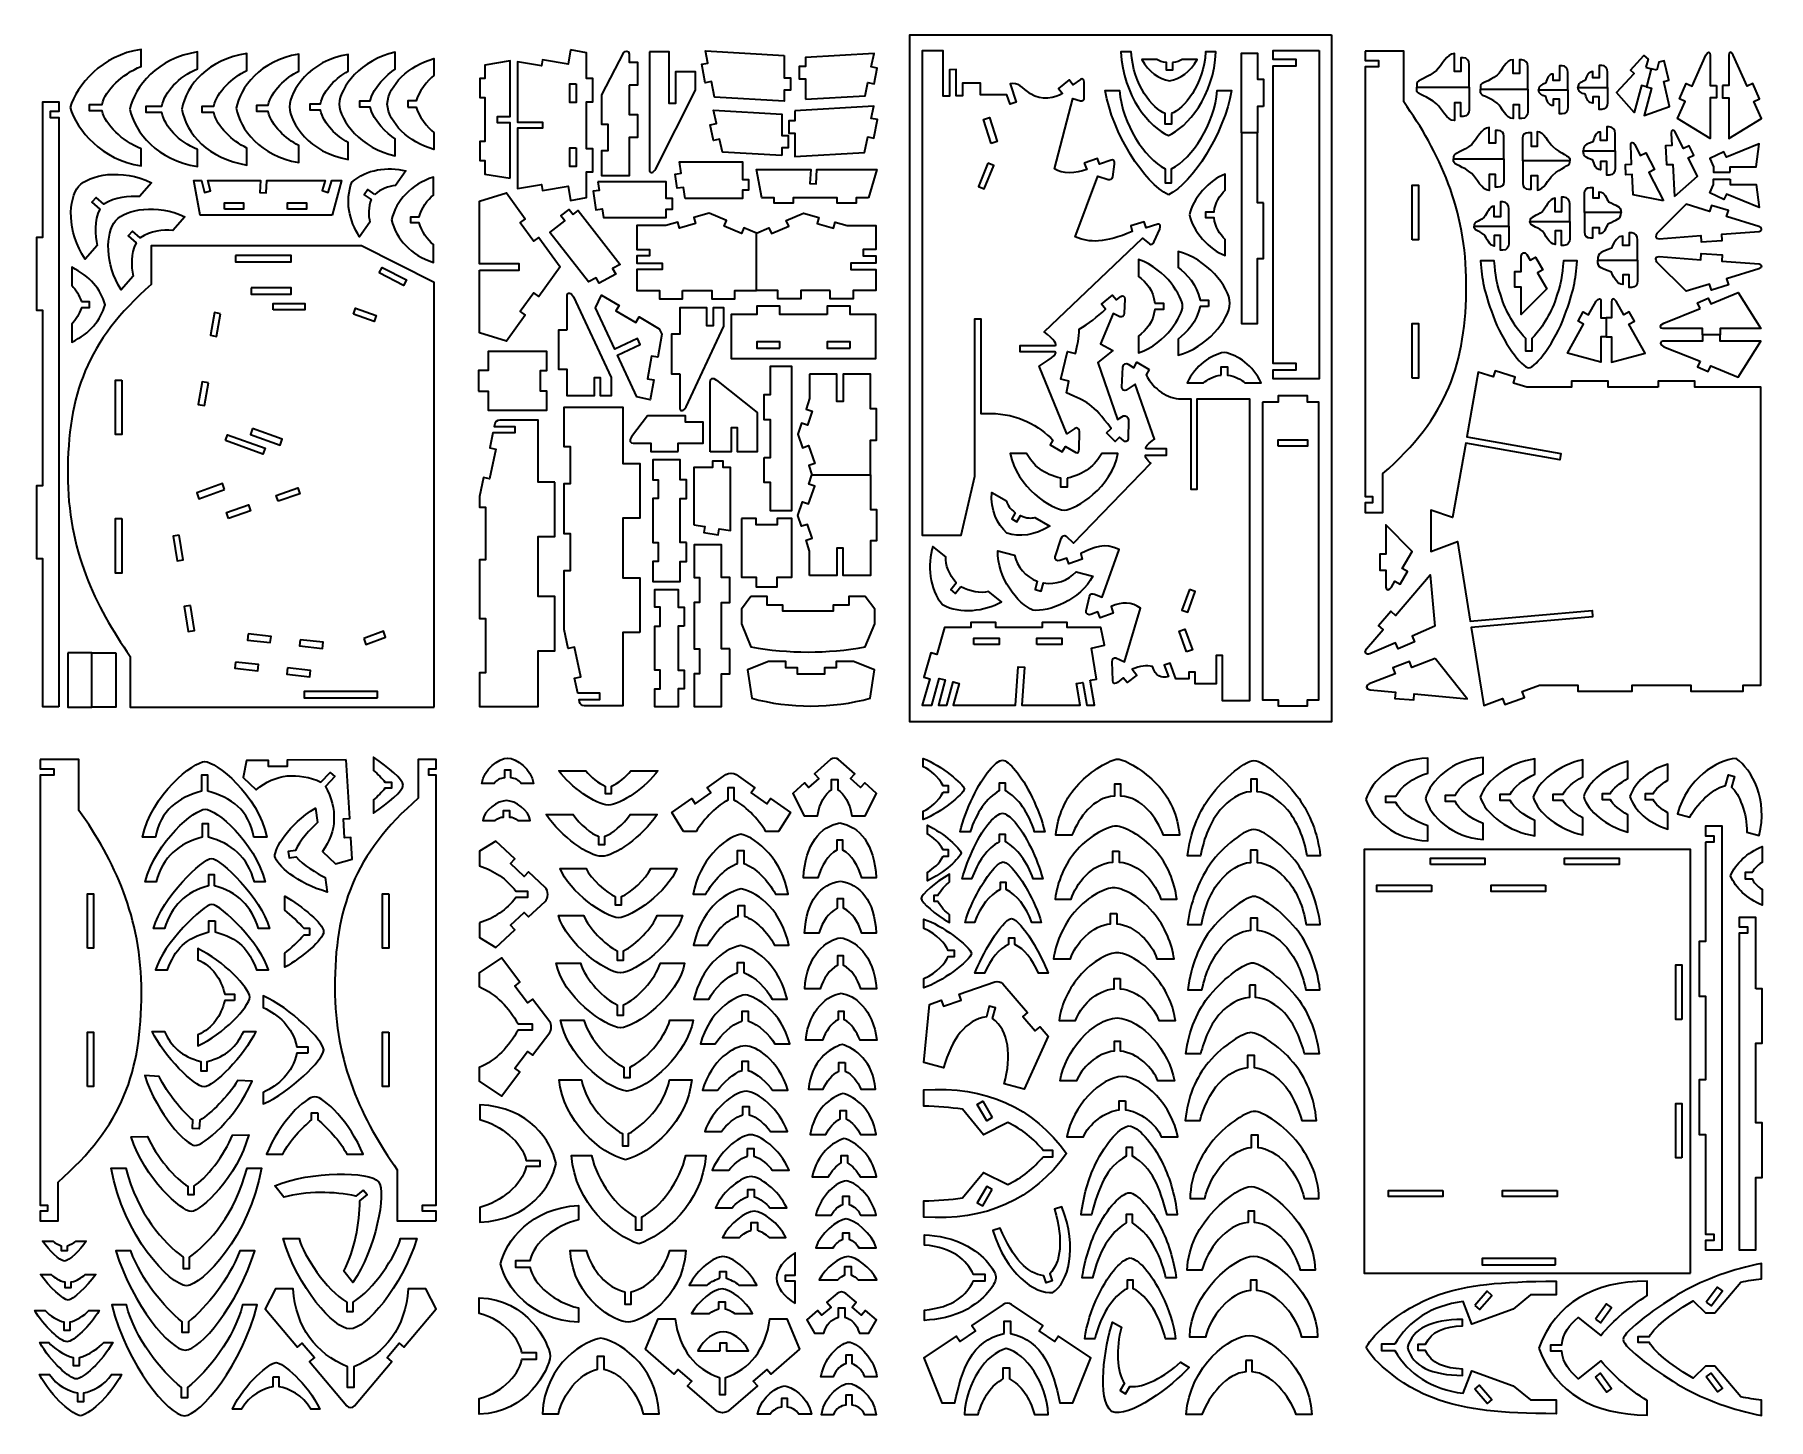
# Model space of a CAD drawing. Header units: centimetres. Extents: x 8 to 90.7, y -5.2 to 60.8.
import ezdxf

# ---------------------------------------------------------------- set-up
doc = ezdxf.new("R2010")
doc.units = ezdxf.units.CM
doc.header["$MEASUREMENT"] = 0
doc.layers.add('layer 1', color=7, linetype='Continuous')

msp = doc.modelspace()

# ---------------------------------------------------------------- linework, layer by layer
at = {"layer": 'layer 1', "color": 250, "lineweight": 35}
for points, knots in [([(69.89274, 60.79772), (69.89274, 60.79772), (49.76967, 60.79772), (49.76967, 60.79772), (49.76967, 60.79772), (49.76967, 60.79772), (49.76967, 28.01866), (49.76967, 28.01866), (49.76967, 28.01866), (49.76967, 28.01866), (69.89274, 28.01866), (69.89274, 28.01866), (69.89274, 28.01866), (69.89274, 28.01866), (69.89274, 60.79772), (69.89274, 60.79772)], [0, 0, 0, 0, 0.2, 0.2, 0.2, 0.2, 0.4, 0.4, 0.4, 0.4, 0.6, 0.6, 0.6, 0.6, 1, 1, 1, 1]), ([(9.69645, 57.32129), (10.04782, 58.40599), (11.17838, 59.81387), (13.08584, 60.09704), (13.08584, 60.09704), (13.08584, 60.09704), (13.08584, 59.28757), (13.08584, 59.28757), (13.08584, 59.28757), (12.16545, 58.90268), (11.39023, 58.16051), (11.22257, 57.47129), (11.22257, 57.47129), (11.22257, 57.47129), (10.62546, 57.47131), (10.62546, 57.47131), (10.62546, 57.47131), (10.62546, 57.47131), (10.62546, 57.17131), (10.62546, 57.17131), (10.62546, 57.17131), (10.62546, 57.17131), (11.22257, 57.17131), (11.22257, 57.17131), (11.22257, 57.17131), (11.39023, 56.4821), (12.16543, 55.73994), (13.08584, 55.35504), (13.08584, 55.35504), (13.08584, 55.35504), (13.08584, 54.54555), (13.08584, 54.54555), (13.08584, 54.54555), (11.17838, 54.82872), (10.04782, 56.23661), (9.69645, 57.32129)], [0, 0, 0, 0, 0.1, 0.1, 0.1, 0.1, 0.2, 0.2, 0.2, 0.2, 0.3, 0.3, 0.3, 0.3, 0.4, 0.4, 0.4, 0.4, 0.5, 0.5, 0.5, 0.5, 0.6, 0.6, 0.6, 0.6, 0.7, 0.7, 0.7, 0.7, 0.8, 0.8, 0.8, 0.8, 1, 1, 1, 1]), ([(12.54153, 57.24227), (12.77999, 58.32697), (13.8654, 59.68968), (15.77286, 59.97285), (15.77286, 59.97285), (15.77286, 59.97285), (15.77286, 59.16335), (15.77286, 59.16335), (15.77286, 59.16335), (14.85245, 58.77846), (14.23532, 58.08148), (14.06764, 57.39226), (14.06764, 57.39226), (14.06764, 57.39226), (13.32053, 57.39229), (13.32053, 57.39229), (13.32053, 57.39229), (13.32053, 57.39229), (13.32053, 57.09229), (13.32053, 57.09229), (13.32053, 57.09229), (13.32053, 57.09229), (14.06765, 57.09229), (14.06765, 57.09229), (14.06765, 57.09229), (14.23533, 56.40308), (14.85245, 55.70606), (15.77286, 55.32118), (15.77286, 55.32118), (15.77286, 55.32118), (15.77286, 54.51169), (15.77286, 54.51169), (15.77286, 54.51169), (13.8654, 54.79486), (12.77999, 56.15757), (12.54153, 57.24227)], [0, 0, 0, 0, 0.1, 0.1, 0.1, 0.1, 0.2, 0.2, 0.2, 0.2, 0.3, 0.3, 0.3, 0.3, 0.4, 0.4, 0.4, 0.4, 0.5, 0.5, 0.5, 0.5, 0.6, 0.6, 0.6, 0.6, 0.7, 0.7, 0.7, 0.7, 0.8, 0.8, 0.8, 0.8, 1, 1, 1, 1]), ([(15.02535, 57.24227), (15.26379, 58.42857), (16.28147, 59.59936), (18.13247, 59.90511), (18.13247, 59.90511), (18.13247, 59.90511), (18.13248, 59.09564), (18.13248, 59.09564), (18.13248, 59.09564), (17.42658, 58.7446), (16.71911, 58.08148), (16.55145, 57.39226), (16.55145, 57.39226), (16.55145, 57.39226), (16.00432, 57.39229), (16.00432, 57.39229), (16.00432, 57.39229), (16.00432, 57.39229), (16.00432, 57.09229), (16.00432, 57.09229), (16.00432, 57.09229), (16.00432, 57.09229), (16.55145, 57.09229), (16.55145, 57.09229), (16.55145, 57.09229), (16.71911, 56.40308), (17.42658, 55.73994), (18.13247, 55.38891), (18.13247, 55.38891), (18.13247, 55.38891), (18.13248, 54.57944), (18.13248, 54.57944), (18.13248, 54.57944), (16.28148, 54.88519), (15.26379, 56.05596), (15.02535, 57.24227)], [0, 0, 0, 0, 0.1, 0.1, 0.1, 0.1, 0.2, 0.2, 0.2, 0.2, 0.3, 0.3, 0.3, 0.3, 0.4, 0.4, 0.4, 0.4, 0.5, 0.5, 0.5, 0.5, 0.6, 0.6, 0.6, 0.6, 0.7, 0.7, 0.7, 0.7, 0.8, 0.8, 0.8, 0.8, 1, 1, 1, 1]), ([(17.62202, 57.28744), (17.81534, 58.27054), (18.75398, 59.56549), (20.60498, 59.87124), (20.60498, 59.87124), (20.60498, 59.87124), (20.605, 59.06175), (20.605, 59.06175), (20.605, 59.06175), (19.97811, 58.73329), (19.31582, 58.12664), (19.14814, 57.43741), (19.14814, 57.43741), (19.14814, 57.43741), (18.60104, 57.43742), (18.60104, 57.43742), (18.60104, 57.43742), (18.60104, 57.43742), (18.60104, 57.13746), (18.60104, 57.13746), (18.60104, 57.13746), (18.60104, 57.13746), (19.14815, 57.13746), (19.14815, 57.13746), (19.14815, 57.13746), (19.31583, 56.44821), (19.97811, 55.84154), (20.60498, 55.51311), (20.60498, 55.51311), (20.60498, 55.51311), (20.605, 54.70362), (20.605, 54.70362), (20.605, 54.70362), (18.75399, 55.00938), (17.81534, 56.30434), (17.62202, 57.28744)], [0, 0, 0, 0, 0.1, 0.1, 0.1, 0.1, 0.2, 0.2, 0.2, 0.2, 0.3, 0.3, 0.3, 0.3, 0.4, 0.4, 0.4, 0.4, 0.5, 0.5, 0.5, 0.5, 0.6, 0.6, 0.6, 0.6, 0.7, 0.7, 0.7, 0.7, 0.8, 0.8, 0.8, 0.8, 1, 1, 1, 1]), ([(20.16712, 57.35518), (20.1911, 58.13504), (21.11359, 59.5542), (22.96459, 59.85995), (22.96459, 59.85995), (22.96459, 59.85995), (22.9646, 59.05048), (22.9646, 59.05048), (22.9646, 59.05048), (22.42804, 58.76719), (21.8109, 58.19439), (21.64324, 57.50516), (21.64324, 57.50516), (21.64324, 57.50516), (21.14614, 57.50516), (21.14614, 57.50516), (21.14614, 57.50516), (21.14614, 57.50516), (21.14614, 57.20517), (21.14614, 57.20517), (21.14614, 57.20517), (21.14614, 57.20517), (21.64326, 57.20517), (21.64326, 57.20517), (21.64326, 57.20517), (21.81092, 56.51595), (22.42804, 55.94315), (22.96459, 55.65987), (22.96459, 55.65987), (22.96459, 55.65987), (22.9646, 54.85039), (22.9646, 54.85039), (22.9646, 54.85039), (21.11359, 55.15614), (20.19108, 56.57531), (20.16712, 57.35518)], [0, 0, 0, 0, 0.1, 0.1, 0.1, 0.1, 0.2, 0.2, 0.2, 0.2, 0.3, 0.3, 0.3, 0.3, 0.4, 0.4, 0.4, 0.4, 0.5, 0.5, 0.5, 0.5, 0.6, 0.6, 0.6, 0.6, 0.7, 0.7, 0.7, 0.7, 0.8, 0.8, 0.8, 0.8, 1, 1, 1, 1]), ([(22.53802, 57.49068), (22.56199, 58.27054), (23.5861, 59.62194), (25.21129, 59.96156), (25.21129, 59.96156), (25.21129, 59.96156), (25.21131, 59.15208), (25.21131, 59.15208), (25.21131, 59.15208), (24.82153, 58.86879), (24.1818, 58.32985), (24.01414, 57.64065), (24.01414, 57.64065), (24.01414, 57.64065), (23.51703, 57.64066), (23.51703, 57.64066), (23.51703, 57.64066), (23.51703, 57.64066), (23.51703, 57.34066), (23.51703, 57.34066), (23.51703, 57.34066), (23.51703, 57.34066), (24.01415, 57.34066), (24.01415, 57.34066), (24.01415, 57.34066), (24.18181, 56.65145), (24.82152, 56.1125), (25.21129, 55.82921), (25.21129, 55.82921), (25.21129, 55.82921), (25.21131, 55.01973), (25.21131, 55.01973), (25.21131, 55.01973), (23.5861, 55.35938), (22.56198, 56.71078), (22.53802, 57.49068)], [0, 0, 0, 0, 0.1, 0.1, 0.1, 0.1, 0.2, 0.2, 0.2, 0.2, 0.3, 0.3, 0.3, 0.3, 0.4, 0.4, 0.4, 0.4, 0.5, 0.5, 0.5, 0.5, 0.6, 0.6, 0.6, 0.6, 0.7, 0.7, 0.7, 0.7, 0.8, 0.8, 0.8, 0.8, 1, 1, 1, 1]), ([(25.80727, 57.34066), (25.80727, 57.34066), (25.80727, 57.64066), (25.80727, 57.64066), (25.80727, 57.64066), (25.80727, 57.64066), (26.20441, 57.64066), (26.20441, 57.64066), (26.20441, 57.64066), (26.29305, 58.00249), (26.7747, 58.66556), (27.05157, 58.84723), (27.05157, 58.84723), (27.05157, 58.84723), (27.05158, 59.65674), (27.05158, 59.65674), (27.05158, 59.65674), (25.83281, 59.30583), (24.91837, 58.40921), (24.82828, 57.49065), (24.82828, 57.49065), (24.91837, 56.57207), (25.8328, 55.67546), (27.05157, 55.32454), (27.05157, 55.32454), (27.05157, 55.32454), (27.05158, 56.13408), (27.05158, 56.13408), (27.05158, 56.13408), (26.77472, 56.31573), (26.29303, 56.97884), (26.2044, 57.34064), (26.2044, 57.34064), (26.2044, 57.34064), (25.80727, 57.34066), (25.80727, 57.34066)], [0, 0, 0, 0, 0.1, 0.1, 0.1, 0.1, 0.2, 0.2, 0.2, 0.2, 0.3, 0.3, 0.3, 0.3, 0.4, 0.4, 0.4, 0.4, 0.5, 0.5, 0.5, 0.5, 0.6, 0.6, 0.6, 0.6, 0.7, 0.7, 0.7, 0.7, 0.8, 0.8, 0.8, 0.8, 1, 1, 1, 1]), ([(33.58301, 60.07485), (33.58301, 60.07485), (34.34528, 59.93134), (34.34528, 59.93134), (34.34528, 59.93134), (34.34528, 59.93134), (34.34528, 58.70226), (34.34528, 58.70226), (34.34528, 58.70226), (34.34528, 58.70226), (34.64528, 58.70226), (34.64528, 58.70226), (34.64528, 58.70226), (34.64528, 58.70226), (34.64528, 57.60228), (34.64528, 57.60228), (34.64528, 57.60228), (34.64528, 57.60228), (34.34528, 57.60228), (34.34528, 57.60228), (34.34528, 57.60228), (34.34528, 57.60228), (34.34528, 55.35228), (34.34528, 55.35228), (34.34528, 55.35228), (34.34528, 55.35228), (34.64528, 55.35228), (34.64528, 55.35228), (34.64528, 55.35228), (34.64528, 55.35228), (34.64528, 54.25226), (34.64528, 54.25226), (34.64528, 54.25226), (34.64528, 54.25226), (34.34528, 54.25226), (34.34528, 54.25226), (34.34528, 54.25226), (34.34528, 54.25226), (34.34528, 53.03131), (34.34528, 53.03131), (34.34528, 53.03131), (34.34528, 53.03131), (33.58301, 52.8878), (33.58301, 52.8878), (33.58301, 52.8878), (33.58301, 52.8878), (33.47014, 53.57797), (33.47014, 53.57797), (33.47014, 53.57797), (33.47014, 53.57797), (32.23915, 53.36092), (32.23915, 53.36092), (32.23915, 53.36092), (32.23915, 53.36092), (32.18704, 53.65635), (32.18704, 53.65635), (32.18704, 53.65635), (32.18704, 53.65635), (31.04126, 53.4543), (31.04126, 53.4543), (31.04126, 53.4543), (31.04126, 53.4543), (31.04126, 56.33133), (31.04126, 56.33133), (31.04126, 56.33133), (31.04126, 56.33133), (32.24125, 56.33133), (32.24125, 56.33133), (32.24125, 56.33133), (32.24125, 56.33133), (32.24125, 56.63132), (32.24125, 56.63132), (32.24125, 56.63132), (32.24125, 56.63132), (31.04126, 56.63132), (31.04126, 56.63132), (31.04126, 56.63132), (31.04126, 56.63132), (31.04126, 59.50835), (31.04126, 59.50835), (31.04126, 59.50835), (31.04126, 59.50835), (32.18704, 59.3063), (32.18704, 59.3063), (32.18704, 59.3063), (32.18704, 59.3063), (32.23915, 59.60177), (32.23915, 59.60177), (32.23915, 59.60177), (32.23915, 59.60177), (33.47014, 59.38468), (33.47014, 59.38468), (33.47014, 59.38468), (33.47014, 59.38468), (33.58301, 60.07485), (33.58301, 60.07485)], [0, 0, 0, 0, 0.04, 0.04, 0.04, 0.04, 0.08, 0.08, 0.08, 0.08, 0.12, 0.12, 0.12, 0.12, 0.16, 0.16, 0.16, 0.16, 0.2, 0.2, 0.2, 0.2, 0.24, 0.24, 0.24, 0.24, 0.28, 0.28, 0.28, 0.28, 0.32, 0.32, 0.32, 0.32, 0.36, 0.36, 0.36, 0.36, 0.4, 0.4, 0.4, 0.4, 0.44, 0.44, 0.44, 0.44, 0.48, 0.48, 0.48, 0.48, 0.52, 0.52, 0.52, 0.52, 0.56, 0.56, 0.56, 0.56, 0.6, 0.6, 0.6, 0.6, 0.64, 0.64, 0.64, 0.64, 0.68, 0.68, 0.68, 0.68, 0.72, 0.72, 0.72, 0.72, 0.76, 0.76, 0.76, 0.76, 0.8, 0.8, 0.8, 0.8, 0.84, 0.84, 0.84, 0.84, 0.88, 0.88, 0.88, 0.88, 0.92, 0.92, 0.92, 0.92, 1, 1, 1, 1]), ([(36.37105, 58.39238), (36.37105, 58.39238), (36.77102, 58.39238), (36.77102, 58.39238), (36.77102, 58.39238), (36.77102, 58.39238), (36.77102, 59.4924), (36.77102, 59.4924), (36.77102, 59.4924), (36.77102, 59.4924), (36.37105, 59.4924), (36.37105, 59.4924), (36.37105, 59.4924), (36.37105, 59.4924), (36.37105, 59.87149), (36.37105, 59.87149), (36.37105, 59.87149), (36.37105, 60.0656), (36.16446, 60.0289), (36.12456, 59.95222), (36.12456, 59.95222), (36.12456, 59.95222), (35.07105, 57.92788), (35.07105, 57.92788), (35.07105, 57.92788), (35.07105, 57.92788), (35.07105, 56.52147), (35.07105, 56.52147), (35.07105, 56.52147), (35.07105, 56.52147), (35.37105, 56.52147), (35.37105, 56.52147), (35.37105, 56.52147), (35.37105, 56.52147), (35.37105, 55.27147), (35.37105, 55.27147), (35.37105, 55.27147), (35.37105, 55.27147), (35.07105, 55.27147), (35.07105, 55.27147), (35.07105, 55.27147), (35.07105, 55.27147), (35.07105, 54.07148), (35.07105, 54.07148), (35.07105, 54.07148), (35.07105, 54.07148), (36.37105, 54.07148), (36.37105, 54.07148), (36.37105, 54.07148), (36.37105, 54.07148), (36.37105, 55.89238), (36.37105, 55.89238), (36.37105, 55.89238), (36.37105, 55.89238), (36.77102, 55.89238), (36.77102, 55.89238), (36.77102, 55.89238), (36.77102, 55.89238), (36.77102, 56.9924), (36.77102, 56.9924), (36.77102, 56.9924), (36.77102, 56.9924), (36.37105, 56.9924), (36.37105, 56.9924), (36.37105, 56.9924), (36.37105, 56.9924), (36.37105, 58.39238), (36.37105, 58.39238)], [0, 0, 0, 0, 0.05555556, 0.05555556, 0.05555556, 0.05555556, 0.11111111, 0.11111111, 0.11111111, 0.11111111, 0.16666667, 0.16666667, 0.16666667, 0.16666667, 0.22222222, 0.22222222, 0.22222222, 0.22222222, 0.27777778, 0.27777778, 0.27777778, 0.27777778, 0.33333333, 0.33333333, 0.33333333, 0.33333333, 0.38888889, 0.38888889, 0.38888889, 0.38888889, 0.44444444, 0.44444444, 0.44444444, 0.44444444, 0.5, 0.5, 0.5, 0.5, 0.55555556, 0.55555556, 0.55555556, 0.55555556, 0.61111111, 0.61111111, 0.61111111, 0.61111111, 0.66666667, 0.66666667, 0.66666667, 0.66666667, 0.72222222, 0.72222222, 0.72222222, 0.72222222, 0.77777778, 0.77777778, 0.77777778, 0.77777778, 0.83333333, 0.83333333, 0.83333333, 0.83333333, 0.88888889, 0.88888889, 0.88888889, 0.88888889, 1, 1, 1, 1]), ([(37.34078, 59.97277), (37.34078, 59.97277), (38.29078, 59.97277), (38.29078, 59.97277), (38.29078, 59.97277), (38.29078, 59.97277), (38.29078, 57.52278), (38.29078, 57.52278), (38.29078, 57.52278), (38.29078, 57.52278), (38.59078, 57.52278), (38.59078, 57.52278), (38.59078, 57.52278), (38.59078, 57.52278), (38.59078, 59.02277), (38.59078, 59.02277), (38.59078, 59.02277), (38.59078, 59.02277), (39.54078, 59.02277), (39.54078, 59.02277), (39.54078, 59.02277), (39.54078, 59.02277), (39.54078, 58.14473), (39.54078, 58.14473), (39.54078, 58.14473), (39.54078, 58.14473), (37.64177, 54.4018), (37.64177, 54.4018), (37.64177, 54.4018), (37.54346, 54.20801), (37.34076, 54.13372), (37.34076, 54.37899), (37.34076, 54.37899), (37.34076, 54.37899), (37.34078, 59.97277), (37.34078, 59.97277)], [0, 0, 0, 0, 0.1, 0.1, 0.1, 0.1, 0.2, 0.2, 0.2, 0.2, 0.3, 0.3, 0.3, 0.3, 0.4, 0.4, 0.4, 0.4, 0.5, 0.5, 0.5, 0.5, 0.6, 0.6, 0.6, 0.6, 0.7, 0.7, 0.7, 0.7, 0.8, 0.8, 0.8, 0.8, 1, 1, 1, 1]), ([(43.77492, 59.80335), (43.77492, 59.80335), (40.01873, 60.03096), (40.01873, 60.03096), (40.01873, 60.03096), (40.01873, 60.03096), (40.1324, 59.44608), (40.1324, 59.44608), (40.1324, 59.44608), (40.1324, 59.44608), (39.83796, 59.38885), (39.83796, 59.38885), (39.83796, 59.38885), (39.83796, 59.38885), (40.00964, 58.50537), (40.00964, 58.50537), (40.00964, 58.50537), (40.00964, 58.50537), (40.30412, 58.56264), (40.30412, 58.56264), (40.30412, 58.56264), (40.30412, 58.56264), (40.44978, 57.8133), (40.44978, 57.8133), (40.44978, 57.8133), (40.44978, 57.8133), (43.77492, 57.62296), (43.77492, 57.62296), (43.77492, 57.62296), (43.77492, 57.62296), (43.77492, 58.14751), (43.77492, 58.14751), (43.77492, 58.14751), (43.77492, 58.14751), (44.07491, 58.14751), (44.07491, 58.14751), (44.07491, 58.14751), (44.07491, 58.14751), (44.07491, 58.73321), (44.07491, 58.73321), (44.07491, 58.73321), (44.07491, 58.73321), (43.77492, 58.73321), (43.77492, 58.73321), (43.77492, 58.73321), (43.77492, 58.73321), (43.77492, 59.80335), (43.77492, 59.80335)], [0, 0, 0, 0, 0.07692308, 0.07692308, 0.07692308, 0.07692308, 0.15384615, 0.15384615, 0.15384615, 0.15384615, 0.23076923, 0.23076923, 0.23076923, 0.23076923, 0.30769231, 0.30769231, 0.30769231, 0.30769231, 0.38461538, 0.38461538, 0.38461538, 0.38461538, 0.46153846, 0.46153846, 0.46153846, 0.46153846, 0.53846154, 0.53846154, 0.53846154, 0.53846154, 0.61538462, 0.61538462, 0.61538462, 0.61538462, 0.69230769, 0.69230769, 0.69230769, 0.69230769, 0.76923077, 0.76923077, 0.76923077, 0.76923077, 0.84615385, 0.84615385, 0.84615385, 0.84615385, 1, 1, 1, 1]), ([(44.79318, 57.72313), (44.79318, 57.72313), (44.79318, 58.69765), (44.79318, 58.69765), (44.79318, 58.69765), (44.79318, 58.69765), (44.49322, 58.69765), (44.49322, 58.69765), (44.49322, 58.69765), (44.49322, 58.69765), (44.49322, 59.28336), (44.49322, 59.28336), (44.49322, 59.28336), (44.49322, 59.28336), (44.79318, 59.28336), (44.79318, 59.28336), (44.79318, 59.28336), (44.79318, 59.28336), (44.79318, 59.70353), (44.79318, 59.70353), (44.79318, 59.70353), (44.79318, 59.70353), (48.06617, 59.89491), (48.06617, 59.89491), (48.06617, 59.89491), (48.06617, 59.89491), (47.92476, 59.25919), (47.92476, 59.25919), (47.92476, 59.25919), (47.92476, 59.25919), (48.21821, 59.1968), (48.21821, 59.1968), (48.21821, 59.1968), (48.21821, 59.1968), (48.06136, 58.45219), (48.06136, 58.45219), (48.06136, 58.45219), (48.06136, 58.45219), (47.76791, 58.51458), (47.76791, 58.51458), (47.76791, 58.51458), (47.76791, 58.51458), (47.63429, 57.88589), (47.63429, 57.88589), (47.63429, 57.88589), (47.63429, 57.88589), (44.79318, 57.72313), (44.79318, 57.72313)], [0, 0, 0, 0, 0.07692308, 0.07692308, 0.07692308, 0.07692308, 0.15384615, 0.15384615, 0.15384615, 0.15384615, 0.23076923, 0.23076923, 0.23076923, 0.23076923, 0.30769231, 0.30769231, 0.30769231, 0.30769231, 0.38461538, 0.38461538, 0.38461538, 0.38461538, 0.46153846, 0.46153846, 0.46153846, 0.46153846, 0.53846154, 0.53846154, 0.53846154, 0.53846154, 0.61538462, 0.61538462, 0.61538462, 0.61538462, 0.69230769, 0.69230769, 0.69230769, 0.69230769, 0.76923077, 0.76923077, 0.76923077, 0.76923077, 0.84615385, 0.84615385, 0.84615385, 0.84615385, 1, 1, 1, 1]), ([(58.08845, 54.66532), (58.08845, 54.66532), (58.72274, 54.89615), (58.72274, 54.89615), (58.72274, 54.89615), (58.72274, 54.89615), (58.82537, 54.61425), (58.82537, 54.61425), (58.82537, 54.61425), (58.82537, 54.61425), (59.37937, 54.8159), (59.37937, 54.8159), (59.37937, 54.8159), (59.47831, 54.85194), (59.56121, 54.78933), (59.5381, 54.62355), (59.5381, 54.62355), (59.5381, 54.62355), (59.45334, 54.0154), (59.45334, 54.0154), (59.45334, 54.0154), (59.43695, 53.89773), (59.3464, 53.86189), (59.24068, 53.89499), (59.24068, 53.89499), (59.24068, 53.89499), (58.73552, 54.05318), (58.73552, 54.05318), (58.73552, 54.05318), (58.73552, 54.05318), (57.6601, 51.16207), (57.6601, 51.16207), (57.6601, 51.16207), (58.33177, 50.85366), (59.06696, 50.86033), (60.38719, 51.4043), (60.38719, 51.4043), (60.38719, 51.4043), (60.30901, 51.67654), (60.30901, 51.67654), (60.30901, 51.67654), (60.30901, 51.67654), (60.95448, 51.8739), (60.95448, 51.8739), (60.95448, 51.8739), (60.95448, 51.8739), (61.04219, 51.587), (61.04219, 51.587), (61.04219, 51.587), (61.04219, 51.587), (61.60599, 51.75937), (61.60599, 51.75937), (61.60599, 51.75937), (61.70668, 51.79016), (61.76183, 51.67591), (61.69421, 51.52283), (61.69421, 51.52283), (61.69421, 51.52283), (61.43315, 50.93196), (61.43315, 50.93196), (61.43315, 50.93196), (61.38513, 50.82338), (61.3017, 50.75464), (61.21446, 50.82287), (61.21446, 50.82287), (61.21446, 50.82287), (60.8736, 51.08952), (60.8736, 51.08952), (60.8736, 51.08952), (60.8736, 51.08952), (56.17647, 46.6294), (56.17647, 46.6294), (56.17647, 46.6294), (56.65962, 46.26225), (56.83355, 45.96984), (56.6967, 45.96984), (56.6967, 45.96984), (56.6967, 45.96984), (55.04299, 45.96987), (55.04299, 45.96987), (55.04299, 45.96987), (55.04299, 45.96987), (55.04299, 45.66984), (55.04299, 45.66984), (55.04299, 45.66984), (55.04299, 45.66984), (56.68201, 45.66984), (56.68201, 45.66984), (56.68201, 45.66984), (56.84921, 45.66984), (56.64045, 45.40553), (55.93524, 44.99191), (55.93524, 44.99191), (55.93524, 44.99191), (57.26787, 41.75157), (57.26787, 41.75157), (57.26787, 41.75157), (57.26787, 41.75157), (57.65054, 42.01906), (57.65054, 42.01906), (57.65054, 42.01906), (57.74126, 42.08252), (57.86643, 41.99943), (57.86481, 41.87296), (57.86481, 41.87296), (57.86481, 41.87296), (57.8541, 41.03247), (57.8541, 41.03247), (57.8541, 41.03247), (57.85195, 40.86519), (57.77958, 40.82014), (57.68833, 40.8727), (57.68833, 40.8727), (57.68833, 40.8727), (57.19584, 41.15645), (57.19584, 41.15645), (57.19584, 41.15645), (57.19584, 41.15645), (57.04582, 40.89666), (57.04582, 40.89666), (57.04582, 40.89666), (57.04582, 40.89666), (56.46126, 41.23416), (56.46126, 41.23416), (56.46126, 41.23416), (56.46126, 41.23416), (56.5993, 41.45344), (56.5993, 41.45344), (56.5993, 41.45344), (55.97632, 42.12368), (54.90371, 42.732), (53.62692, 42.732), (53.62692, 42.732), (53.62692, 42.732), (53.16506, 42.73201), (53.16506, 42.73201), (53.16506, 42.73201), (53.16506, 42.73201), (53.16506, 47.24039), (53.16506, 47.24039), (53.16506, 47.24039), (53.16506, 47.24039), (52.86506, 47.24039), (52.86506, 47.24039), (52.86506, 47.24039), (52.86506, 47.24039), (52.86506, 39.73203), (52.86506, 39.73203), (52.86506, 39.73203), (52.86506, 39.73203), (52.22724, 36.93204), (52.22724, 36.93204), (52.22724, 36.93204), (52.22724, 36.93204), (50.3651, 36.93204), (50.3651, 36.93204), (50.3651, 36.93204), (50.3651, 36.93204), (50.3651, 60.03203), (50.3651, 60.03203), (50.3651, 60.03203), (50.3651, 60.03203), (51.36507, 60.03203), (51.36507, 60.03203), (51.36507, 60.03203), (51.36507, 60.03203), (51.36507, 57.87192), (51.36507, 57.87192), (51.36507, 57.87192), (51.36507, 57.87192), (51.66511, 57.87192), (51.66511, 57.87192), (51.66511, 57.87192), (51.66511, 57.87192), (51.66511, 59.1237), (51.66511, 59.1237), (51.66511, 59.1237), (51.66511, 59.1237), (51.9892, 59.13255), (51.9892, 59.13255), (51.9892, 59.13255), (51.9892, 59.13255), (51.9892, 57.88073), (51.9892, 57.88073), (51.9892, 57.88073), (51.9892, 57.88073), (52.28919, 57.88073), (52.28919, 57.88073), (52.28919, 57.88073), (52.28919, 57.88073), (52.28919, 58.48203), (52.28919, 58.48203), (52.28919, 58.48203), (52.28919, 58.48203), (53.14283, 58.48203), (53.14283, 58.48203), (53.14283, 58.48203), (53.14283, 58.48203), (53.14283, 57.93204), (53.14283, 57.93204), (53.14283, 57.93204), (53.14283, 57.93204), (54.39926, 57.93204), (54.39926, 57.93204), (54.39926, 57.93204), (54.39926, 57.93204), (54.56392, 57.4796), (54.56392, 57.4796), (54.56392, 57.4796), (54.56392, 57.4796), (54.84582, 57.5822), (54.84582, 57.5822), (54.84582, 57.5822), (54.84582, 57.5822), (54.56285, 58.45381), (54.56285, 58.45381), (54.56285, 58.45381), (54.91214, 58.55522), (55.13829, 58.25163), (55.53343, 57.98289), (55.53343, 57.98289), (56.04824, 57.6328), (56.71799, 57.75788), (57.04794, 57.99385), (57.04794, 57.99385), (57.04794, 57.99385), (56.8608, 58.23196), (56.8608, 58.23196), (56.8608, 58.23196), (56.8608, 58.23196), (57.37562, 58.63816), (57.37562, 58.63816), (57.37562, 58.63816), (57.37562, 58.63816), (57.5562, 58.39857), (57.5562, 58.39857), (57.5562, 58.39857), (57.5562, 58.39857), (57.90954, 58.66487), (57.90954, 58.66487), (57.90954, 58.66487), (57.99364, 58.72825), (58.0928, 58.69382), (58.09352, 58.52651), (58.09352, 58.52651), (58.09352, 58.52651), (58.09647, 57.82167), (58.09647, 57.82167), (58.09647, 57.82167), (58.09647, 57.70297), (58.01558, 57.60964), (57.91026, 57.64373), (57.91026, 57.64373), (57.91026, 57.64373), (57.55469, 57.75889), (57.55469, 57.75889), (57.55469, 57.75889), (57.55469, 57.75889), (56.6701, 54.40124), (56.6701, 54.40124), (56.6701, 54.40124), (57.03391, 54.14585), (57.69193, 54.16765), (58.21538, 54.36118), (58.21538, 54.36118), (58.21538, 54.36118), (58.08845, 54.66532), (58.08845, 54.66532)], [0, 0, 0, 0, 0.01470588, 0.01470588, 0.01470588, 0.01470588, 0.02941176, 0.02941176, 0.02941176, 0.02941176, 0.04411765, 0.04411765, 0.04411765, 0.04411765, 0.05882353, 0.05882353, 0.05882353, 0.05882353, 0.07352941, 0.07352941, 0.07352941, 0.07352941, 0.08823529, 0.08823529, 0.08823529, 0.08823529, 0.10294118, 0.10294118, 0.10294118, 0.10294118, 0.11764706, 0.11764706, 0.11764706, 0.11764706, 0.13235294, 0.13235294, 0.13235294, 0.13235294, 0.14705882, 0.14705882, 0.14705882, 0.14705882, 0.16176471, 0.16176471, 0.16176471, 0.16176471, 0.17647059, 0.17647059, 0.17647059, 0.17647059, 0.19117647, 0.19117647, 0.19117647, 0.19117647, 0.20588235, 0.20588235, 0.20588235, 0.20588235, 0.22058824, 0.22058824, 0.22058824, 0.22058824, 0.23529412, 0.23529412, 0.23529412, 0.23529412, 0.25, 0.25, 0.25, 0.25, 0.26470588, 0.26470588, 0.26470588, 0.26470588, 0.27941176, 0.27941176, 0.27941176, 0.27941176, 0.29411765, 0.29411765, 0.29411765, 0.29411765, 0.30882353, 0.30882353, 0.30882353, 0.30882353, 0.32352941, 0.32352941, 0.32352941, 0.32352941, 0.33823529, 0.33823529, 0.33823529, 0.33823529, 0.35294118, 0.35294118, 0.35294118, 0.35294118, 0.36764706, 0.36764706, 0.36764706, 0.36764706, 0.38235294, 0.38235294, 0.38235294, 0.38235294, 0.39705882, 0.39705882, 0.39705882, 0.39705882, 0.41176471, 0.41176471, 0.41176471, 0.41176471, 0.42647059, 0.42647059, 0.42647059, 0.42647059, 0.44117647, 0.44117647, 0.44117647, 0.44117647, 0.45588235, 0.45588235, 0.45588235, 0.45588235, 0.47058824, 0.47058824, 0.47058824, 0.47058824, 0.48529412, 0.48529412, 0.48529412, 0.48529412, 0.5, 0.5, 0.5, 0.5, 0.51470588, 0.51470588, 0.51470588, 0.51470588, 0.52941176, 0.52941176, 0.52941176, 0.52941176, 0.54411765, 0.54411765, 0.54411765, 0.54411765, 0.55882353, 0.55882353, 0.55882353, 0.55882353, 0.57352941, 0.57352941, 0.57352941, 0.57352941, 0.58823529, 0.58823529, 0.58823529, 0.58823529, 0.60294118, 0.60294118, 0.60294118, 0.60294118, 0.61764706, 0.61764706, 0.61764706, 0.61764706, 0.63235294, 0.63235294, 0.63235294, 0.63235294, 0.64705882, 0.64705882, 0.64705882, 0.64705882, 0.66176471, 0.66176471, 0.66176471, 0.66176471, 0.67647059, 0.67647059, 0.67647059, 0.67647059, 0.69117647, 0.69117647, 0.69117647, 0.69117647, 0.70588235, 0.70588235, 0.70588235, 0.70588235, 0.72058824, 0.72058824, 0.72058824, 0.72058824, 0.73529412, 0.73529412, 0.73529412, 0.73529412, 0.75, 0.75, 0.75, 0.75, 0.76470588, 0.76470588, 0.76470588, 0.76470588, 0.77941176, 0.77941176, 0.77941176, 0.77941176, 0.79411765, 0.79411765, 0.79411765, 0.79411765, 0.80882353, 0.80882353, 0.80882353, 0.80882353, 0.82352941, 0.82352941, 0.82352941, 0.82352941, 0.83823529, 0.83823529, 0.83823529, 0.83823529, 0.85294118, 0.85294118, 0.85294118, 0.85294118, 0.86764706, 0.86764706, 0.86764706, 0.86764706, 0.88235294, 0.88235294, 0.88235294, 0.88235294, 0.89705882, 0.89705882, 0.89705882, 0.89705882, 0.91176471, 0.91176471, 0.91176471, 0.91176471, 0.92647059, 0.92647059, 0.92647059, 0.92647059, 0.94117647, 0.94117647, 0.94117647, 0.94117647, 0.95588235, 0.95588235, 0.95588235, 0.95588235, 0.97058824, 0.97058824, 0.97058824, 0.97058824, 1, 1, 1, 1]), ([(62.2577, 57.03681), (62.85226, 57.26494), (63.78667, 58.38342), (63.88388, 59.97878), (63.88388, 59.97878), (63.88388, 59.97878), (64.37344, 59.97881), (64.37344, 59.97881), (64.37344, 59.97881), (64.28216, 57.86882), (62.99462, 56.35959), (62.10768, 55.99328), (62.10768, 55.99328), (61.22075, 56.35962), (59.9332, 57.86879), (59.8419, 59.97878), (59.8419, 59.97878), (59.8419, 59.97878), (60.33147, 59.97881), (60.33147, 59.97881), (60.33147, 59.97881), (60.4287, 58.38345), (61.36312, 57.26492), (61.95768, 57.03678), (61.95768, 57.03678), (61.95768, 57.03678), (61.9577, 56.52631), (61.9577, 56.52631), (61.9577, 56.52631), (61.9577, 56.52631), (62.2577, 56.52631), (62.2577, 56.52631), (62.2577, 56.52631), (62.2577, 56.52631), (62.2577, 57.03681), (62.2577, 57.03681)], [0, 0, 0, 0, 0.1, 0.1, 0.1, 0.1, 0.2, 0.2, 0.2, 0.2, 0.3, 0.3, 0.3, 0.3, 0.4, 0.4, 0.4, 0.4, 0.5, 0.5, 0.5, 0.5, 0.6, 0.6, 0.6, 0.6, 0.7, 0.7, 0.7, 0.7, 0.8, 0.8, 0.8, 0.8, 1, 1, 1, 1]), ([(62.31223, 59.46942), (62.50218, 59.48791), (62.65839, 59.54145), (62.77007, 59.61648), (62.77007, 59.61648), (62.77007, 59.61648), (63.47789, 59.6165), (63.47789, 59.6165), (63.47789, 59.6165), (63.1748, 59.03496), (62.65747, 58.68709), (62.16222, 58.59301), (62.16222, 58.59301), (61.66695, 58.6871), (61.14963, 59.03496), (60.84652, 59.61648), (60.84652, 59.61648), (60.84652, 59.61648), (61.55432, 59.6165), (61.55432, 59.6165), (61.55432, 59.6165), (61.666, 59.54149), (61.82222, 59.48791), (62.01219, 59.46939), (62.01219, 59.46939), (62.01219, 59.46939), (62.0122, 59.1112), (62.0122, 59.1112), (62.0122, 59.1112), (62.0122, 59.1112), (62.31223, 59.1112), (62.31223, 59.1112), (62.31223, 59.1112), (62.31223, 59.1112), (62.31223, 59.46942), (62.31223, 59.46942)], [0, 0, 0, 0, 0.1, 0.1, 0.1, 0.1, 0.2, 0.2, 0.2, 0.2, 0.3, 0.3, 0.3, 0.3, 0.4, 0.4, 0.4, 0.4, 0.5, 0.5, 0.5, 0.5, 0.6, 0.6, 0.6, 0.6, 0.7, 0.7, 0.7, 0.7, 0.8, 0.8, 0.8, 0.8, 1, 1, 1, 1]), ([(66.65389, 57.37372), (66.65389, 57.37372), (66.65393, 58.67368), (66.65393, 58.67368), (66.65393, 58.67368), (66.65393, 58.67368), (66.35393, 58.67372), (66.35393, 58.67372), (66.35393, 58.67372), (66.35393, 58.67372), (66.35393, 59.9238), (66.35393, 59.9238), (66.35393, 59.9238), (66.35393, 59.9238), (65.60395, 59.9238), (65.60395, 59.9238), (65.60395, 59.9238), (65.60395, 59.9238), (65.60395, 56.12376), (65.60395, 56.12376), (65.60395, 56.12376), (65.60395, 56.12376), (66.35393, 56.12376), (66.35393, 56.12376), (66.35393, 56.12376), (66.35393, 56.12376), (66.35393, 57.37372), (66.35393, 57.37372), (66.35393, 57.37372), (66.35393, 57.37372), (66.65389, 57.37372), (66.65389, 57.37372)], [0, 0, 0, 0, 0.11111111, 0.11111111, 0.11111111, 0.11111111, 0.22222222, 0.22222222, 0.22222222, 0.22222222, 0.33333333, 0.33333333, 0.33333333, 0.33333333, 0.44444444, 0.44444444, 0.44444444, 0.44444444, 0.55555556, 0.55555556, 0.55555556, 0.55555556, 0.66666667, 0.66666667, 0.66666667, 0.66666667, 0.77777778, 0.77777778, 0.77777778, 0.77777778, 1, 1, 1, 1]), ([(69.30422, 60.03917), (69.30422, 60.03917), (67.10418, 60.03917), (67.10418, 60.03917), (67.10418, 60.03917), (67.10418, 60.03917), (67.10418, 59.61416), (67.10418, 59.61416), (67.10418, 59.61416), (67.10418, 59.61416), (68.2042, 59.61416), (68.2042, 59.61416), (68.2042, 59.61416), (68.2042, 59.61416), (68.2042, 59.31416), (68.2042, 59.31416), (68.2042, 59.31416), (68.2042, 59.31416), (67.10418, 59.31416), (67.10418, 59.31416), (67.10418, 59.31416), (67.10418, 59.31416), (67.10418, 45.11417), (67.10418, 45.11417), (67.10418, 45.11417), (67.10418, 45.11417), (68.2042, 45.11417), (68.2042, 45.11417), (68.2042, 45.11417), (68.2042, 45.11417), (68.2042, 44.81413), (68.2042, 44.81413), (68.2042, 44.81413), (68.2042, 44.81413), (67.10418, 44.81413), (67.10418, 44.81413), (67.10418, 44.81413), (67.10418, 44.81413), (67.10418, 44.38916), (67.10418, 44.38916), (67.10418, 44.38916), (67.10418, 44.38916), (69.30422, 44.38916), (69.30422, 44.38916), (69.30422, 44.38916), (69.30422, 44.38916), (69.30422, 60.03917), (69.30422, 60.03917)], [0, 0, 0, 0, 0.07692308, 0.07692308, 0.07692308, 0.07692308, 0.15384615, 0.15384615, 0.15384615, 0.15384615, 0.23076923, 0.23076923, 0.23076923, 0.23076923, 0.30769231, 0.30769231, 0.30769231, 0.30769231, 0.38461538, 0.38461538, 0.38461538, 0.38461538, 0.46153846, 0.46153846, 0.46153846, 0.46153846, 0.53846154, 0.53846154, 0.53846154, 0.53846154, 0.61538462, 0.61538462, 0.61538462, 0.61538462, 0.69230769, 0.69230769, 0.69230769, 0.69230769, 0.76923077, 0.76923077, 0.76923077, 0.76923077, 0.84615385, 0.84615385, 0.84615385, 0.84615385, 1, 1, 1, 1]), ([(71.49227, 60.01437), (71.49227, 60.01437), (73.34234, 60.01437), (73.34234, 60.01437), (73.34234, 60.01437), (73.34234, 60.01437), (73.34234, 57.58966), (73.34234, 57.58966), (73.34234, 57.58966), (75.02993, 55.19297), (76.32411, 52.50475), (76.32411, 48.89642), (76.32411, 48.89642), (76.32411, 45.11679), (75.41742, 42.54294), (72.34225, 39.8595), (72.34225, 39.8595), (72.34225, 39.8595), (72.34226, 38.01439), (72.34226, 38.01439), (72.34226, 38.01439), (72.34226, 38.01439), (71.49227, 38.01439), (71.49227, 38.01439), (71.49227, 38.01439), (71.49227, 38.01439), (71.49227, 38.46437), (71.49227, 38.46437), (71.49227, 38.46437), (71.49227, 38.46437), (71.84227, 38.46437), (71.84227, 38.46437), (71.84227, 38.46437), (71.84227, 38.46437), (71.84227, 38.76437), (71.84227, 38.76437), (71.84227, 38.76437), (71.84227, 38.76437), (71.49227, 38.76437), (71.49227, 38.76437), (71.49227, 38.76437), (71.49227, 38.76437), (71.49227, 59.26439), (71.49227, 59.26439), (71.49227, 59.26439), (71.49227, 59.26439), (72.14227, 59.26439), (72.14227, 59.26439), (72.14227, 59.26439), (72.14227, 59.26439), (72.14227, 59.56439), (72.14227, 59.56439), (72.14227, 59.56439), (72.14227, 59.56439), (71.49227, 59.56439), (71.49227, 59.56439), (71.49227, 59.56439), (71.49227, 59.56439), (71.49227, 60.01437), (71.49227, 60.01437)], [0, 0, 0, 0, 0.0625, 0.0625, 0.0625, 0.0625, 0.125, 0.125, 0.125, 0.125, 0.1875, 0.1875, 0.1875, 0.1875, 0.25, 0.25, 0.25, 0.25, 0.3125, 0.3125, 0.3125, 0.3125, 0.375, 0.375, 0.375, 0.375, 0.4375, 0.4375, 0.4375, 0.4375, 0.5, 0.5, 0.5, 0.5, 0.5625, 0.5625, 0.5625, 0.5625, 0.625, 0.625, 0.625, 0.625, 0.6875, 0.6875, 0.6875, 0.6875, 0.75, 0.75, 0.75, 0.75, 0.8125, 0.8125, 0.8125, 0.8125, 0.875, 0.875, 0.875, 0.875, 1, 1, 1, 1]), ([(76.45852, 58.2986), (76.45852, 58.2986), (73.95853, 58.2986), (73.95853, 58.2986), (73.95853, 58.2986), (73.95853, 58.2986), (73.95853, 58.46969), (73.95853, 58.46969), (73.95853, 58.46969), (73.95853, 58.63015), (74.50675, 58.74196), (74.90314, 59.09339), (74.90314, 59.09339), (75.16114, 59.3221), (75.38774, 59.89857), (75.75849, 59.89857), (75.75849, 59.89857), (75.75849, 59.89857), (75.75852, 59.04861), (75.75852, 59.04861), (75.75852, 59.04861), (75.75852, 59.04861), (76.05847, 59.04861), (76.05847, 59.04861), (76.05847, 59.04861), (76.05847, 59.04861), (76.05847, 59.69861), (76.05847, 59.69861), (76.05847, 59.69861), (76.05847, 59.69861), (76.17936, 59.69861), (76.17936, 59.69861), (76.17936, 59.69861), (76.36042, 59.69861), (76.45847, 59.55455), (76.45847, 59.37857), (76.45847, 59.37857), (76.45847, 59.37857), (76.45852, 58.2986), (76.45852, 58.2986)], [0, 0, 0, 0, 0.09090909, 0.09090909, 0.09090909, 0.09090909, 0.18181818, 0.18181818, 0.18181818, 0.18181818, 0.27272727, 0.27272727, 0.27272727, 0.27272727, 0.36363636, 0.36363636, 0.36363636, 0.36363636, 0.45454545, 0.45454545, 0.45454545, 0.45454545, 0.54545455, 0.54545455, 0.54545455, 0.54545455, 0.63636364, 0.63636364, 0.63636364, 0.63636364, 0.72727273, 0.72727273, 0.72727273, 0.72727273, 0.81818182, 0.81818182, 0.81818182, 0.81818182, 1, 1, 1, 1]), ([(79.26078, 58.19715), (79.26078, 58.19715), (77.01082, 58.19715), (77.01082, 58.19715), (77.01082, 58.19715), (77.01082, 58.19715), (77.01082, 58.36825), (77.01082, 58.36825), (77.01082, 58.36825), (77.01082, 58.5287), (77.38582, 58.53069), (77.79418, 58.86805), (77.79418, 58.86805), (78.0538, 59.0825), (78.19834, 59.59714), (78.56077, 59.59714), (78.56077, 59.59714), (78.56077, 59.59714), (78.56077, 58.94717), (78.56077, 58.94717), (78.56077, 58.94717), (78.56077, 58.94717), (78.86081, 58.94717), (78.86081, 58.94717), (78.86081, 58.94717), (78.86081, 58.94717), (78.86081, 59.59717), (78.86081, 59.59717), (78.86081, 59.59717), (78.86081, 59.59717), (78.98162, 59.59717), (78.98162, 59.59717), (78.98162, 59.59717), (79.16267, 59.59717), (79.26075, 59.45311), (79.26075, 59.27714), (79.26075, 59.27714), (79.26075, 59.27714), (79.26078, 58.19715), (79.26078, 58.19715)], [0, 0, 0, 0, 0.09090909, 0.09090909, 0.09090909, 0.09090909, 0.18181818, 0.18181818, 0.18181818, 0.18181818, 0.27272727, 0.27272727, 0.27272727, 0.27272727, 0.36363636, 0.36363636, 0.36363636, 0.36363636, 0.45454545, 0.45454545, 0.45454545, 0.45454545, 0.54545455, 0.54545455, 0.54545455, 0.54545455, 0.63636364, 0.63636364, 0.63636364, 0.63636364, 0.72727273, 0.72727273, 0.72727273, 0.72727273, 0.81818182, 0.81818182, 0.81818182, 0.81818182, 1, 1, 1, 1]), ([(84.88894, 59.25344), (84.88894, 59.25344), (85.00189, 59.62277), (85.00189, 59.62277), (85.00189, 59.62277), (85.00189, 59.62277), (84.80163, 59.80795), (84.80163, 59.80795), (84.80163, 59.80795), (84.80163, 59.80795), (84.15377, 59.11318), (84.15377, 59.11318), (84.15377, 59.11318), (84.15377, 59.11318), (84.33657, 58.94268), (84.33657, 58.94268), (84.33657, 58.94268), (84.33657, 58.94268), (83.49679, 58.04206), (83.49679, 58.04206), (83.49679, 58.04206), (83.49679, 58.04206), (84.32959, 57.08158), (84.32959, 57.08158), (84.32959, 57.08158), (84.32959, 57.08158), (84.67868, 58.36987), (84.67868, 58.36987), (84.67868, 58.36987), (84.67868, 58.36987), (84.92022, 58.30514), (84.92022, 58.30514), (84.92022, 58.30514), (84.92022, 58.30514), (85.1531, 59.1745), (85.1531, 59.1745), (85.1531, 59.1745), (85.1531, 59.1745), (84.88894, 59.25344), (84.88894, 59.25344)], [0, 0, 0, 0, 0.09090909, 0.09090909, 0.09090909, 0.09090909, 0.18181818, 0.18181818, 0.18181818, 0.18181818, 0.27272727, 0.27272727, 0.27272727, 0.27272727, 0.36363636, 0.36363636, 0.36363636, 0.36363636, 0.45454545, 0.45454545, 0.45454545, 0.45454545, 0.54545455, 0.54545455, 0.54545455, 0.54545455, 0.63636364, 0.63636364, 0.63636364, 0.63636364, 0.72727273, 0.72727273, 0.72727273, 0.72727273, 0.81818182, 0.81818182, 0.81818182, 0.81818182, 1, 1, 1, 1]), ([(88.26968, 58.3813), (88.26968, 58.3813), (87.96973, 58.3813), (87.96973, 58.3813), (87.96973, 58.3813), (87.96973, 58.3813), (87.96973, 59.81986), (87.96973, 59.81986), (87.96973, 59.81986), (87.96973, 59.96369), (87.86079, 60.05023), (87.75654, 59.81692), (87.75654, 59.81692), (87.75654, 59.81692), (87.09803, 58.34301), (87.09803, 58.34301), (87.09803, 58.34301), (87.09803, 58.34301), (86.82149, 58.46608), (86.82149, 58.46608), (86.82149, 58.46608), (86.82149, 58.46608), (86.49613, 57.73527), (86.49613, 57.73527), (86.49613, 57.73527), (86.49613, 57.73527), (86.77164, 57.6126), (86.77164, 57.6126), (86.77164, 57.6126), (86.77164, 57.6126), (86.40882, 56.80047), (86.40882, 56.80047), (86.40882, 56.80047), (86.40882, 56.80047), (87.96973, 55.84341), (87.96973, 55.84341), (87.96973, 55.84341), (87.96973, 55.84341), (87.96973, 57.78131), (87.96973, 57.78131), (87.96973, 57.78131), (87.96973, 57.78131), (88.26968, 57.78131), (88.26968, 57.78131), (88.26968, 57.78131), (88.26968, 57.78131), (88.26968, 58.3813), (88.26968, 58.3813)], [0, 0, 0, 0, 0.07692308, 0.07692308, 0.07692308, 0.07692308, 0.15384615, 0.15384615, 0.15384615, 0.15384615, 0.23076923, 0.23076923, 0.23076923, 0.23076923, 0.30769231, 0.30769231, 0.30769231, 0.30769231, 0.38461538, 0.38461538, 0.38461538, 0.38461538, 0.46153846, 0.46153846, 0.46153846, 0.46153846, 0.53846154, 0.53846154, 0.53846154, 0.53846154, 0.61538462, 0.61538462, 0.61538462, 0.61538462, 0.69230769, 0.69230769, 0.69230769, 0.69230769, 0.76923077, 0.76923077, 0.76923077, 0.76923077, 0.84615385, 0.84615385, 0.84615385, 0.84615385, 1, 1, 1, 1]), ([(88.54956, 58.3813), (88.54956, 58.3813), (88.8496, 58.3813), (88.8496, 58.3813), (88.8496, 58.3813), (88.8496, 58.3813), (88.8496, 59.81986), (88.8496, 59.81986), (88.8496, 59.81986), (88.8496, 59.96369), (88.95844, 60.05023), (89.06269, 59.81692), (89.06269, 59.81692), (89.06269, 59.81692), (89.72129, 58.34301), (89.72129, 58.34301), (89.72129, 58.34301), (89.72129, 58.34301), (89.99776, 58.46608), (89.99776, 58.46608), (89.99776, 58.46608), (89.99776, 58.46608), (90.32319, 57.73527), (90.32319, 57.73527), (90.32319, 57.73527), (90.32319, 57.73527), (90.0476, 57.6126), (90.0476, 57.6126), (90.0476, 57.6126), (90.0476, 57.6126), (90.41051, 56.80047), (90.41051, 56.80047), (90.41051, 56.80047), (90.41051, 56.80047), (88.8496, 55.84341), (88.8496, 55.84341), (88.8496, 55.84341), (88.8496, 55.84341), (88.8496, 57.78131), (88.8496, 57.78131), (88.8496, 57.78131), (88.8496, 57.78131), (88.54956, 57.78131), (88.54956, 57.78131), (88.54956, 57.78131), (88.54956, 57.78131), (88.54956, 58.3813), (88.54956, 58.3813)], [0, 0, 0, 0, 0.07692308, 0.07692308, 0.07692308, 0.07692308, 0.15384615, 0.15384615, 0.15384615, 0.15384615, 0.23076923, 0.23076923, 0.23076923, 0.23076923, 0.30769231, 0.30769231, 0.30769231, 0.30769231, 0.38461538, 0.38461538, 0.38461538, 0.38461538, 0.46153846, 0.46153846, 0.46153846, 0.46153846, 0.53846154, 0.53846154, 0.53846154, 0.53846154, 0.61538462, 0.61538462, 0.61538462, 0.61538462, 0.69230769, 0.69230769, 0.69230769, 0.69230769, 0.76923077, 0.76923077, 0.76923077, 0.76923077, 0.84615385, 0.84615385, 0.84615385, 0.84615385, 1, 1, 1, 1]), ([(30.69511, 53.95079), (30.69511, 53.95079), (29.49512, 54.15082), (29.49512, 54.15082), (29.49512, 54.15082), (29.49512, 54.15082), (29.49512, 54.80082), (29.49512, 54.80082), (29.49512, 54.80082), (29.49512, 54.80082), (29.2451, 54.80082), (29.2451, 54.80082), (29.2451, 54.80082), (29.2451, 54.80082), (29.2451, 55.70081), (29.2451, 55.70081), (29.2451, 55.70081), (29.2451, 55.70081), (29.49512, 55.70081), (29.49512, 55.70081), (29.49512, 55.70081), (29.49512, 55.70081), (29.49512, 57.8008), (29.49512, 57.8008), (29.49512, 57.8008), (29.49512, 57.8008), (29.2451, 57.8008), (29.2451, 57.8008), (29.2451, 57.8008), (29.2451, 57.8008), (29.2451, 58.70079), (29.2451, 58.70079), (29.2451, 58.70079), (29.2451, 58.70079), (29.49512, 58.70079), (29.49512, 58.70079), (29.49512, 58.70079), (29.49512, 58.70079), (29.49512, 59.35079), (29.49512, 59.35079), (29.49512, 59.35079), (29.49512, 59.35079), (30.69511, 59.55082), (30.69511, 59.55082), (30.69511, 59.55082), (30.69511, 59.55082), (30.69511, 56.9008), (30.69511, 56.9008), (30.69511, 56.9008), (30.69511, 56.9008), (30.09509, 56.9008), (30.09509, 56.9008), (30.09509, 56.9008), (30.09509, 56.9008), (30.09509, 56.6008), (30.09509, 56.6008), (30.09509, 56.6008), (30.09509, 56.6008), (30.69511, 56.6008), (30.69511, 56.6008), (30.69511, 56.6008), (30.69511, 56.6008), (30.69511, 53.95079), (30.69511, 53.95079)], [0, 0, 0, 0, 0.05882353, 0.05882353, 0.05882353, 0.05882353, 0.11764706, 0.11764706, 0.11764706, 0.11764706, 0.17647059, 0.17647059, 0.17647059, 0.17647059, 0.23529412, 0.23529412, 0.23529412, 0.23529412, 0.29411765, 0.29411765, 0.29411765, 0.29411765, 0.35294118, 0.35294118, 0.35294118, 0.35294118, 0.41176471, 0.41176471, 0.41176471, 0.41176471, 0.47058824, 0.47058824, 0.47058824, 0.47058824, 0.52941176, 0.52941176, 0.52941176, 0.52941176, 0.58823529, 0.58823529, 0.58823529, 0.58823529, 0.64705882, 0.64705882, 0.64705882, 0.64705882, 0.70588235, 0.70588235, 0.70588235, 0.70588235, 0.76470588, 0.76470588, 0.76470588, 0.76470588, 0.82352941, 0.82352941, 0.82352941, 0.82352941, 0.88235294, 0.88235294, 0.88235294, 0.88235294, 1, 1, 1, 1]), ([(81.17126, 58.16763), (81.17126, 58.16763), (79.77132, 58.16763), (79.77132, 58.16763), (79.77132, 58.16763), (79.7733, 58.3619), (79.92942, 58.4177), (80.11714, 58.48844), (80.11714, 58.48844), (80.1732, 58.70639), (80.25397, 58.91762), (80.47124, 58.91762), (80.47124, 58.91762), (80.47124, 58.91762), (80.47125, 58.61764), (80.47125, 58.61764), (80.47125, 58.61764), (80.47125, 58.61764), (80.77129, 58.61764), (80.77129, 58.61764), (80.77129, 58.61764), (80.77129, 58.61764), (80.77129, 59.31765), (80.77129, 59.31765), (80.77129, 59.31765), (80.77129, 59.31765), (80.89217, 59.31765), (80.89217, 59.31765), (80.89217, 59.31765), (81.07315, 59.31765), (81.17124, 59.17353), (81.17124, 58.99761), (81.17124, 58.99761), (81.17124, 58.99761), (81.17126, 58.16763), (81.17126, 58.16763)], [0, 0, 0, 0, 0.1, 0.1, 0.1, 0.1, 0.2, 0.2, 0.2, 0.2, 0.3, 0.3, 0.3, 0.3, 0.4, 0.4, 0.4, 0.4, 0.5, 0.5, 0.5, 0.5, 0.6, 0.6, 0.6, 0.6, 0.7, 0.7, 0.7, 0.7, 0.8, 0.8, 0.8, 0.8, 1, 1, 1, 1]), ([(83.06824, 58.28411), (83.06824, 58.28411), (81.64735, 58.28411), (81.64735, 58.28411), (81.64735, 58.28411), (81.64941, 58.47838), (81.82639, 58.55499), (82.01409, 58.62572), (82.01409, 58.62572), (82.07018, 58.84366), (82.15093, 59.0341), (82.3682, 59.0341), (82.3682, 59.0341), (82.3682, 59.0341), (82.36823, 58.73413), (82.36823, 58.73413), (82.36823, 58.73413), (82.36823, 58.73413), (82.66827, 58.73413), (82.66827, 58.73413), (82.66827, 58.73413), (82.66827, 58.73413), (82.66827, 59.33412), (82.66827, 59.33412), (82.66827, 59.33412), (82.66827, 59.33412), (82.78908, 59.33412), (82.78908, 59.33412), (82.78908, 59.33412), (82.97013, 59.33412), (83.06821, 59.18999), (83.06821, 59.0141), (83.06821, 59.0141), (83.06821, 59.0141), (83.06824, 58.28411), (83.06824, 58.28411)], [0, 0, 0, 0, 0.1, 0.1, 0.1, 0.1, 0.2, 0.2, 0.2, 0.2, 0.3, 0.3, 0.3, 0.3, 0.4, 0.4, 0.4, 0.4, 0.5, 0.5, 0.5, 0.5, 0.6, 0.6, 0.6, 0.6, 0.7, 0.7, 0.7, 0.7, 0.8, 0.8, 0.8, 0.8, 1, 1, 1, 1]), ([(85.42139, 59.11076), (85.42139, 59.11076), (85.50823, 59.48712), (85.50823, 59.48712), (85.50823, 59.48712), (85.50823, 59.48712), (85.77429, 59.54736), (85.77429, 59.54736), (85.77429, 59.54736), (85.77429, 59.54736), (85.98797, 58.62169), (85.98797, 58.62169), (85.98797, 58.62169), (85.98797, 58.62169), (85.74437, 58.56545), (85.74437, 58.56545), (85.74437, 58.56545), (85.74437, 58.56545), (86.02139, 57.36558), (86.02139, 57.36558), (86.02139, 57.36558), (86.02139, 57.36558), (84.81989, 56.95021), (84.81989, 56.95021), (84.81989, 56.95021), (84.81989, 56.95021), (85.16168, 58.24045), (85.16168, 58.24045), (85.16168, 58.24045), (85.16168, 58.24045), (84.92022, 58.30514), (84.92022, 58.30514), (84.92022, 58.30514), (84.92022, 58.30514), (85.1531, 59.1745), (85.1531, 59.1745), (85.1531, 59.1745), (85.1531, 59.1745), (85.42139, 59.11076), (85.42139, 59.11076)], [0, 0, 0, 0, 0.09090909, 0.09090909, 0.09090909, 0.09090909, 0.18181818, 0.18181818, 0.18181818, 0.18181818, 0.27272727, 0.27272727, 0.27272727, 0.27272727, 0.36363636, 0.36363636, 0.36363636, 0.36363636, 0.45454545, 0.45454545, 0.45454545, 0.45454545, 0.54545455, 0.54545455, 0.54545455, 0.54545455, 0.63636364, 0.63636364, 0.63636364, 0.63636364, 0.72727273, 0.72727273, 0.72727273, 0.72727273, 0.81818182, 0.81818182, 0.81818182, 0.81818182, 1, 1, 1, 1]), ([(33.8453, 58.45631), (33.8453, 58.45631), (33.5453, 58.45631), (33.5453, 58.45631), (33.5453, 58.45631), (33.5453, 58.45631), (33.5453, 57.55632), (33.5453, 57.55632), (33.5453, 57.55632), (33.5453, 57.55632), (33.8453, 57.55632), (33.8453, 57.55632), (33.8453, 57.55632), (33.8453, 57.55632), (33.8453, 58.45631), (33.8453, 58.45631)], [0, 0, 0, 0, 0.2, 0.2, 0.2, 0.2, 0.4, 0.4, 0.4, 0.4, 0.6, 0.6, 0.6, 0.6, 1, 1, 1, 1]), ([(62.10768, 53.1522), (63.25914, 53.71874), (64.77933, 56.09433), (65.11881, 58.12943), (65.11881, 58.12943), (65.11881, 58.12943), (64.44321, 58.12945), (64.44321, 58.12945), (64.44321, 58.12945), (64.30292, 56.51845), (63.25119, 54.92822), (62.25767, 54.39209), (62.25767, 54.39209), (62.25767, 54.39209), (62.2577, 53.73636), (62.2577, 53.73636), (62.2577, 53.73636), (62.2577, 53.73636), (61.9577, 53.73636), (61.9577, 53.73636), (61.9577, 53.73636), (61.9577, 53.73636), (61.9577, 54.39212), (61.9577, 54.39212), (61.9577, 54.39212), (60.96417, 54.92825), (59.91244, 56.51845), (59.77214, 58.12943), (59.77214, 58.12943), (59.77214, 58.12943), (59.09655, 58.12945), (59.09655, 58.12945), (59.09655, 58.12945), (59.43604, 56.09435), (60.95622, 53.71873), (62.10768, 53.1522)], [0, 0, 0, 0, 0.1, 0.1, 0.1, 0.1, 0.2, 0.2, 0.2, 0.2, 0.3, 0.3, 0.3, 0.3, 0.4, 0.4, 0.4, 0.4, 0.5, 0.5, 0.5, 0.5, 0.6, 0.6, 0.6, 0.6, 0.7, 0.7, 0.7, 0.7, 0.8, 0.8, 0.8, 0.8, 1, 1, 1, 1]), ([(76.45852, 58.2986), (76.45852, 58.2986), (73.95853, 58.2986), (73.95853, 58.2986), (73.95853, 58.2986), (73.95853, 58.2986), (73.95853, 58.1275), (73.95853, 58.1275), (73.95853, 58.1275), (73.95853, 57.96705), (74.50675, 57.85521), (74.90314, 57.50376), (74.90314, 57.50376), (75.16114, 57.2751), (75.38774, 56.69858), (75.75849, 56.69858), (75.75849, 56.69858), (75.75849, 56.69858), (75.75852, 57.54862), (75.75852, 57.54862), (75.75852, 57.54862), (75.75852, 57.54862), (76.05847, 57.54862), (76.05847, 57.54862), (76.05847, 57.54862), (76.05847, 57.54862), (76.05847, 56.89862), (76.05847, 56.89862), (76.05847, 56.89862), (76.05847, 56.89862), (76.17936, 56.89862), (76.17936, 56.89862), (76.17936, 56.89862), (76.36042, 56.89862), (76.45847, 57.04261), (76.45847, 57.21859), (76.45847, 57.21859), (76.45847, 57.21859), (76.45852, 58.2986), (76.45852, 58.2986)], [0, 0, 0, 0, 0.09090909, 0.09090909, 0.09090909, 0.09090909, 0.18181818, 0.18181818, 0.18181818, 0.18181818, 0.27272727, 0.27272727, 0.27272727, 0.27272727, 0.36363636, 0.36363636, 0.36363636, 0.36363636, 0.45454545, 0.45454545, 0.45454545, 0.45454545, 0.54545455, 0.54545455, 0.54545455, 0.54545455, 0.63636364, 0.63636364, 0.63636364, 0.63636364, 0.72727273, 0.72727273, 0.72727273, 0.72727273, 0.81818182, 0.81818182, 0.81818182, 0.81818182, 1, 1, 1, 1]), ([(79.26078, 58.19715), (79.26078, 58.19715), (77.01082, 58.19715), (77.01082, 58.19715), (77.01082, 58.19715), (77.01082, 58.19715), (77.01082, 58.0261), (77.01082, 58.0261), (77.01082, 58.0261), (77.01082, 57.86561), (77.38582, 57.86358), (77.79418, 57.52624), (77.79418, 57.52624), (78.0538, 57.31181), (78.19834, 56.79714), (78.56077, 56.79714), (78.56077, 56.79714), (78.56077, 56.79714), (78.56077, 57.44714), (78.56077, 57.44714), (78.56077, 57.44714), (78.56077, 57.44714), (78.86081, 57.44714), (78.86081, 57.44714), (78.86081, 57.44714), (78.86081, 57.44714), (78.86081, 56.79714), (78.86081, 56.79714), (78.86081, 56.79714), (78.86081, 56.79714), (78.98162, 56.79714), (78.98162, 56.79714), (78.98162, 56.79714), (79.16267, 56.79714), (79.26075, 56.94117), (79.26075, 57.11715), (79.26075, 57.11715), (79.26075, 57.11715), (79.26078, 58.19715), (79.26078, 58.19715)], [0, 0, 0, 0, 0.09090909, 0.09090909, 0.09090909, 0.09090909, 0.18181818, 0.18181818, 0.18181818, 0.18181818, 0.27272727, 0.27272727, 0.27272727, 0.27272727, 0.36363636, 0.36363636, 0.36363636, 0.36363636, 0.45454545, 0.45454545, 0.45454545, 0.45454545, 0.54545455, 0.54545455, 0.54545455, 0.54545455, 0.63636364, 0.63636364, 0.63636364, 0.63636364, 0.72727273, 0.72727273, 0.72727273, 0.72727273, 0.81818182, 0.81818182, 0.81818182, 0.81818182, 1, 1, 1, 1]), ([(81.17126, 58.16763), (81.17126, 58.16763), (79.77132, 58.16763), (79.77132, 58.16763), (79.77132, 58.16763), (79.7733, 57.97336), (79.92942, 57.91754), (80.11714, 57.8468), (80.11714, 57.8468), (80.1732, 57.62891), (80.25397, 57.41761), (80.47124, 57.41761), (80.47124, 57.41761), (80.47124, 57.41761), (80.47125, 57.71765), (80.47125, 57.71765), (80.47125, 57.71765), (80.47125, 57.71765), (80.77129, 57.71765), (80.77129, 57.71765), (80.77129, 57.71765), (80.77129, 57.71765), (80.77129, 57.01764), (80.77129, 57.01764), (80.77129, 57.01764), (80.77129, 57.01764), (80.89217, 57.01764), (80.89217, 57.01764), (80.89217, 57.01764), (81.07315, 57.01764), (81.17124, 57.16172), (81.17124, 57.33763), (81.17124, 57.33763), (81.17124, 57.33763), (81.17126, 58.16763), (81.17126, 58.16763)], [0, 0, 0, 0, 0.1, 0.1, 0.1, 0.1, 0.2, 0.2, 0.2, 0.2, 0.3, 0.3, 0.3, 0.3, 0.4, 0.4, 0.4, 0.4, 0.5, 0.5, 0.5, 0.5, 0.6, 0.6, 0.6, 0.6, 0.7, 0.7, 0.7, 0.7, 0.8, 0.8, 0.8, 0.8, 1, 1, 1, 1]), ([(83.06824, 58.28411), (83.06824, 58.28411), (81.64735, 58.28411), (81.64735, 58.28411), (81.64735, 58.28411), (81.64941, 58.08984), (81.82639, 58.01322), (82.01409, 57.94248), (82.01409, 57.94248), (82.07018, 57.7246), (82.15093, 57.5341), (82.3682, 57.5341), (82.3682, 57.5341), (82.3682, 57.5341), (82.36823, 57.83413), (82.36823, 57.83413), (82.36823, 57.83413), (82.36823, 57.83413), (82.66827, 57.83413), (82.66827, 57.83413), (82.66827, 57.83413), (82.66827, 57.83413), (82.66827, 57.23414), (82.66827, 57.23414), (82.66827, 57.23414), (82.66827, 57.23414), (82.78908, 57.23414), (82.78908, 57.23414), (82.78908, 57.23414), (82.97013, 57.23414), (83.06821, 57.37822), (83.06821, 57.55412), (83.06821, 57.55412), (83.06821, 57.55412), (83.06824, 58.28411), (83.06824, 58.28411)], [0, 0, 0, 0, 0.1, 0.1, 0.1, 0.1, 0.2, 0.2, 0.2, 0.2, 0.3, 0.3, 0.3, 0.3, 0.4, 0.4, 0.4, 0.4, 0.5, 0.5, 0.5, 0.5, 0.6, 0.6, 0.6, 0.6, 0.7, 0.7, 0.7, 0.7, 0.8, 0.8, 0.8, 0.8, 1, 1, 1, 1]), ([(9.15251, 28.73994), (9.15251, 28.73994), (9.15251, 56.83996), (9.15251, 56.83996), (9.15251, 56.83996), (9.15251, 56.83996), (8.75251, 56.83996), (8.75251, 56.83996), (8.75251, 56.83996), (8.75251, 56.83996), (8.75251, 57.13992), (8.75251, 57.13992), (8.75251, 57.13992), (8.75251, 57.13992), (9.15251, 57.13992), (9.15251, 57.13992), (9.15251, 57.13992), (9.15251, 57.13992), (9.15251, 57.58994), (9.15251, 57.58994), (9.15251, 57.58994), (9.15251, 57.58994), (8.40253, 57.58994), (8.40253, 57.58994), (8.40253, 57.58994), (8.40253, 57.58994), (8.40253, 51.13992), (8.40253, 51.13992), (8.40253, 51.13992), (8.40253, 51.13992), (8.1025, 51.13992), (8.1025, 51.13992), (8.1025, 51.13992), (8.1025, 51.13992), (8.10251, 47.63996), (8.10251, 47.63996), (8.10251, 47.63996), (8.10251, 47.63996), (8.40253, 47.63992), (8.40253, 47.63992), (8.40253, 47.63992), (8.40253, 47.63992), (8.40253, 39.28991), (8.40253, 39.28991), (8.40253, 39.28991), (8.40253, 39.28991), (8.10257, 39.28995), (8.10257, 39.28995), (8.10257, 39.28995), (8.10257, 39.28995), (8.1025, 35.78995), (8.1025, 35.78995), (8.1025, 35.78995), (8.1025, 35.78995), (8.40253, 35.78995), (8.40253, 35.78995), (8.40253, 35.78995), (8.40253, 35.78995), (8.40253, 28.73994), (8.40253, 28.73994), (8.40253, 28.73994), (8.40253, 28.73994), (9.15251, 28.73994), (9.15251, 28.73994)], [0, 0, 0, 0, 0.05882353, 0.05882353, 0.05882353, 0.05882353, 0.11764706, 0.11764706, 0.11764706, 0.11764706, 0.17647059, 0.17647059, 0.17647059, 0.17647059, 0.23529412, 0.23529412, 0.23529412, 0.23529412, 0.29411765, 0.29411765, 0.29411765, 0.29411765, 0.35294118, 0.35294118, 0.35294118, 0.35294118, 0.41176471, 0.41176471, 0.41176471, 0.41176471, 0.47058824, 0.47058824, 0.47058824, 0.47058824, 0.52941176, 0.52941176, 0.52941176, 0.52941176, 0.58823529, 0.58823529, 0.58823529, 0.58823529, 0.64705882, 0.64705882, 0.64705882, 0.64705882, 0.70588235, 0.70588235, 0.70588235, 0.70588235, 0.76470588, 0.76470588, 0.76470588, 0.76470588, 0.82352941, 0.82352941, 0.82352941, 0.82352941, 0.88235294, 0.88235294, 0.88235294, 0.88235294, 1, 1, 1, 1]), ([(43.66899, 55.02942), (43.66899, 55.02942), (43.66899, 55.40395), (43.66899, 55.40395), (43.66899, 55.40395), (43.66899, 55.40395), (43.96899, 55.40395), (43.96899, 55.40395), (43.96899, 55.40395), (43.96899, 55.40395), (43.96899, 55.98966), (43.96899, 55.98966), (43.96899, 55.98966), (43.96899, 55.98966), (43.66899, 55.98966), (43.66899, 55.98966), (43.66899, 55.98966), (43.66899, 55.98966), (43.66899, 57.00982), (43.66899, 57.00982), (43.66899, 57.00982), (43.66899, 57.00982), (40.39604, 57.2012), (40.39604, 57.2012), (40.39604, 57.2012), (40.39604, 57.2012), (40.53741, 56.56548), (40.53741, 56.56548), (40.53741, 56.56548), (40.53741, 56.56548), (40.244, 56.50309), (40.244, 56.50309), (40.244, 56.50309), (40.244, 56.50309), (40.40084, 55.75848), (40.40084, 55.75848), (40.40084, 55.75848), (40.40084, 55.75848), (40.69429, 55.82087), (40.69429, 55.82087), (40.69429, 55.82087), (40.69429, 55.82087), (40.82792, 55.19218), (40.82792, 55.19218), (40.82792, 55.19218), (40.82792, 55.19218), (43.66899, 55.02942), (43.66899, 55.02942)], [0, 0, 0, 0, 0.07692308, 0.07692308, 0.07692308, 0.07692308, 0.15384615, 0.15384615, 0.15384615, 0.15384615, 0.23076923, 0.23076923, 0.23076923, 0.23076923, 0.30769231, 0.30769231, 0.30769231, 0.30769231, 0.38461538, 0.38461538, 0.38461538, 0.38461538, 0.46153846, 0.46153846, 0.46153846, 0.46153846, 0.53846154, 0.53846154, 0.53846154, 0.53846154, 0.61538462, 0.61538462, 0.61538462, 0.61538462, 0.69230769, 0.69230769, 0.69230769, 0.69230769, 0.76923077, 0.76923077, 0.76923077, 0.76923077, 0.84615385, 0.84615385, 0.84615385, 0.84615385, 1, 1, 1, 1]), ([(44.28863, 57.16409), (44.28863, 57.16409), (48.04485, 57.39166), (48.04485, 57.39166), (48.04485, 57.39166), (48.04485, 57.39166), (47.93115, 56.80678), (47.93115, 56.80678), (47.93115, 56.80678), (47.93115, 56.80678), (48.22563, 56.74955), (48.22563, 56.74955), (48.22563, 56.74955), (48.22563, 56.74955), (48.0539, 55.86607), (48.0539, 55.86607), (48.0539, 55.86607), (48.0539, 55.86607), (47.75942, 55.92334), (47.75942, 55.92334), (47.75942, 55.92334), (47.75942, 55.92334), (47.61377, 55.174), (47.61377, 55.174), (47.61377, 55.174), (47.61377, 55.174), (44.28863, 54.9837), (44.28863, 54.9837), (44.28863, 54.9837), (44.28863, 54.9837), (44.28863, 56.10824), (44.28863, 56.10824), (44.28863, 56.10824), (44.28863, 56.10824), (43.98863, 56.10824), (43.98863, 56.10824), (43.98863, 56.10824), (43.98863, 56.10824), (43.98863, 56.69395), (43.98863, 56.69395), (43.98863, 56.69395), (43.98863, 56.69395), (44.28863, 56.69395), (44.28863, 56.69395), (44.28863, 56.69395), (44.28863, 56.69395), (44.28863, 57.16409), (44.28863, 57.16409)], [0, 0, 0, 0, 0.07692308, 0.07692308, 0.07692308, 0.07692308, 0.15384615, 0.15384615, 0.15384615, 0.15384615, 0.23076923, 0.23076923, 0.23076923, 0.23076923, 0.30769231, 0.30769231, 0.30769231, 0.30769231, 0.38461538, 0.38461538, 0.38461538, 0.38461538, 0.46153846, 0.46153846, 0.46153846, 0.46153846, 0.53846154, 0.53846154, 0.53846154, 0.53846154, 0.61538462, 0.61538462, 0.61538462, 0.61538462, 0.69230769, 0.69230769, 0.69230769, 0.69230769, 0.76923077, 0.76923077, 0.76923077, 0.76923077, 0.84615385, 0.84615385, 0.84615385, 0.84615385, 1, 1, 1, 1]), ([(53.65329, 55.6079), (53.65329, 55.6079), (53.93861, 55.70061), (53.93861, 55.70061), (53.93861, 55.70061), (53.93861, 55.70061), (53.56781, 56.84191), (53.56781, 56.84191), (53.56781, 56.84191), (53.56781, 56.84191), (53.28245, 56.7492), (53.28245, 56.7492), (53.28245, 56.7492), (53.28245, 56.7492), (53.65329, 55.6079), (53.65329, 55.6079)], [0, 0, 0, 0, 0.2, 0.2, 0.2, 0.2, 0.4, 0.4, 0.4, 0.4, 0.6, 0.6, 0.6, 0.6, 1, 1, 1, 1]), ([(78.11834, 54.87134), (78.11834, 54.87134), (75.71827, 54.87134), (75.71827, 54.87134), (75.71827, 54.87134), (75.71827, 54.87134), (75.71827, 54.99243), (75.71827, 54.99243), (75.71827, 54.99243), (75.71827, 55.15289), (76.18556, 55.21476), (76.58189, 55.56615), (76.58189, 55.56615), (76.83873, 55.79388), (77.04989, 56.37133), (77.41825, 56.37133), (77.41825, 56.37133), (77.41825, 56.37133), (77.41825, 55.62136), (77.41825, 55.62136), (77.41825, 55.62136), (77.41825, 55.62136), (77.71829, 55.62136), (77.71829, 55.62136), (77.71829, 55.62136), (77.71829, 55.62136), (77.71829, 56.22135), (77.71829, 56.22135), (77.71829, 56.22135), (77.71829, 56.22135), (77.83917, 56.22135), (77.83917, 56.22135), (77.83917, 56.22135), (78.02015, 56.22135), (78.11827, 56.12729), (78.11827, 55.95132), (78.11827, 55.95132), (78.11827, 55.95132), (78.11834, 54.87134), (78.11834, 54.87134)], [0, 0, 0, 0, 0.09090909, 0.09090909, 0.09090909, 0.09090909, 0.18181818, 0.18181818, 0.18181818, 0.18181818, 0.27272727, 0.27272727, 0.27272727, 0.27272727, 0.36363636, 0.36363636, 0.36363636, 0.36363636, 0.45454545, 0.45454545, 0.45454545, 0.45454545, 0.54545455, 0.54545455, 0.54545455, 0.54545455, 0.63636364, 0.63636364, 0.63636364, 0.63636364, 0.72727273, 0.72727273, 0.72727273, 0.72727273, 0.81818182, 0.81818182, 0.81818182, 0.81818182, 1, 1, 1, 1]), ([(83.42559, 55.25095), (83.42559, 55.25095), (81.90468, 55.25095), (81.90468, 55.25095), (81.90468, 55.25095), (81.90675, 55.54071), (82.04264, 55.55544), (82.37143, 55.69257), (82.37143, 55.69257), (82.42752, 55.91052), (82.50825, 56.15095), (82.72554, 56.15095), (82.72554, 56.15095), (82.72554, 56.15095), (82.72558, 55.75098), (82.72558, 55.75098), (82.72558, 55.75098), (82.72558, 55.75098), (83.02562, 55.75098), (83.02562, 55.75098), (83.02562, 55.75098), (83.02562, 55.75098), (83.02562, 56.40098), (83.02562, 56.40098), (83.02562, 56.40098), (83.02562, 56.40098), (83.14642, 56.40098), (83.14642, 56.40098), (83.14642, 56.40098), (83.32748, 56.40098), (83.42554, 56.25681), (83.42554, 56.08095), (83.42554, 56.08095), (83.42554, 56.08095), (83.42559, 55.25095), (83.42559, 55.25095)], [0, 0, 0, 0, 0.1, 0.1, 0.1, 0.1, 0.2, 0.2, 0.2, 0.2, 0.3, 0.3, 0.3, 0.3, 0.4, 0.4, 0.4, 0.4, 0.5, 0.5, 0.5, 0.5, 0.6, 0.6, 0.6, 0.6, 0.7, 0.7, 0.7, 0.7, 0.8, 0.8, 0.8, 0.8, 1, 1, 1, 1]), ([(86.25515, 53.08525), (86.25515, 53.08525), (86.17498, 54.61365), (86.17498, 54.61365), (86.17498, 54.61365), (86.17498, 54.61365), (85.87542, 54.59794), (85.87542, 54.59794), (85.87542, 54.59794), (85.87542, 54.59794), (85.82835, 55.4967), (85.82835, 55.4967), (85.82835, 55.4967), (85.82835, 55.4967), (86.12791, 55.51241), (86.12791, 55.51241), (86.12791, 55.51241), (86.12791, 55.51241), (86.09719, 56.09884), (86.09719, 56.09884), (86.09719, 56.09884), (86.08846, 56.26513), (86.21061, 56.30435), (86.28774, 56.15298), (86.28774, 56.15298), (86.28774, 56.15298), (86.68845, 55.36656), (86.68845, 55.36656), (86.68845, 55.36656), (86.68845, 55.36656), (86.95579, 55.50277), (86.95579, 55.50277), (86.95579, 55.50277), (86.95579, 55.50277), (87.1828, 55.05728), (87.1828, 55.05728), (87.1828, 55.05728), (87.1828, 55.05728), (86.91547, 54.92107), (86.91547, 54.92107), (86.91547, 54.92107), (86.91547, 54.92107), (87.35759, 54.0533), (87.35759, 54.0533), (87.35759, 54.0533), (87.35759, 54.0533), (86.25515, 53.08525), (86.25515, 53.08525)], [0, 0, 0, 0, 0.07692308, 0.07692308, 0.07692308, 0.07692308, 0.15384615, 0.15384615, 0.15384615, 0.15384615, 0.23076923, 0.23076923, 0.23076923, 0.23076923, 0.30769231, 0.30769231, 0.30769231, 0.30769231, 0.38461538, 0.38461538, 0.38461538, 0.38461538, 0.46153846, 0.46153846, 0.46153846, 0.46153846, 0.53846154, 0.53846154, 0.53846154, 0.53846154, 0.61538462, 0.61538462, 0.61538462, 0.61538462, 0.69230769, 0.69230769, 0.69230769, 0.69230769, 0.76923077, 0.76923077, 0.76923077, 0.76923077, 0.84615385, 0.84615385, 0.84615385, 0.84615385, 1, 1, 1, 1]), ([(66.65389, 52.77382), (66.65389, 52.77382), (66.65393, 50.12384), (66.65393, 50.12384), (66.65393, 50.12384), (66.65393, 50.12384), (66.35393, 50.1238), (66.35393, 50.1238), (66.35393, 50.1238), (66.35393, 50.1238), (66.35393, 47.02377), (66.35393, 47.02377), (66.35393, 47.02377), (66.35393, 47.02377), (65.60395, 47.02377), (65.60395, 47.02377), (65.60395, 47.02377), (65.60395, 47.02377), (65.60395, 56.12376), (65.60395, 56.12376), (65.60395, 56.12376), (65.60395, 56.12376), (66.35393, 56.12376), (66.35393, 56.12376), (66.35393, 56.12376), (66.35393, 56.12376), (66.35393, 52.77382), (66.35393, 52.77382), (66.35393, 52.77382), (66.35393, 52.77382), (66.65389, 52.77382), (66.65389, 52.77382)], [0, 0, 0, 0, 0.11111111, 0.11111111, 0.11111111, 0.11111111, 0.22222222, 0.22222222, 0.22222222, 0.22222222, 0.33333333, 0.33333333, 0.33333333, 0.33333333, 0.44444444, 0.44444444, 0.44444444, 0.44444444, 0.55555556, 0.55555556, 0.55555556, 0.55555556, 0.66666667, 0.66666667, 0.66666667, 0.66666667, 0.77777778, 0.77777778, 0.77777778, 0.77777778, 1, 1, 1, 1]), ([(79.01623, 54.78272), (79.01623, 54.78272), (81.26619, 54.78272), (81.26619, 54.78272), (81.26619, 54.78272), (81.26619, 54.78272), (81.26619, 54.8538), (81.26619, 54.8538), (81.26619, 54.8538), (81.26619, 55.0143), (80.84883, 55.11419), (80.45254, 55.46552), (80.45254, 55.46552), (80.25289, 55.64255), (80.00147, 56.18272), (79.71616, 56.18272), (79.71616, 56.18272), (79.71616, 56.18272), (79.71623, 55.48273), (79.71623, 55.48273), (79.71623, 55.48273), (79.71623, 55.48273), (79.4162, 55.48273), (79.4162, 55.48273), (79.4162, 55.48273), (79.4162, 55.48273), (79.4162, 56.13273), (79.4162, 56.13273), (79.4162, 56.13273), (79.4162, 56.13273), (79.29539, 56.13273), (79.29539, 56.13273), (79.29539, 56.13273), (79.11433, 56.13273), (79.01618, 56.03866), (79.01618, 55.86271), (79.01618, 55.86271), (79.01618, 55.86271), (79.01623, 54.78272), (79.01623, 54.78272)], [0, 0, 0, 0, 0.09090909, 0.09090909, 0.09090909, 0.09090909, 0.18181818, 0.18181818, 0.18181818, 0.18181818, 0.27272727, 0.27272727, 0.27272727, 0.27272727, 0.36363636, 0.36363636, 0.36363636, 0.36363636, 0.45454545, 0.45454545, 0.45454545, 0.45454545, 0.54545455, 0.54545455, 0.54545455, 0.54545455, 0.63636364, 0.63636364, 0.63636364, 0.63636364, 0.72727273, 0.72727273, 0.72727273, 0.72727273, 0.81818182, 0.81818182, 0.81818182, 0.81818182, 1, 1, 1, 1]), ([(85.73127, 52.86637), (85.73127, 52.86637), (85.0365, 54.23011), (85.0365, 54.23011), (85.0365, 54.23011), (85.0365, 54.23011), (85.30376, 54.36628), (85.30376, 54.36628), (85.30376, 54.36628), (85.30376, 54.36628), (84.89513, 55.1682), (84.89513, 55.1682), (84.89513, 55.1682), (84.89513, 55.1682), (84.62788, 55.032), (84.62788, 55.032), (84.62788, 55.032), (84.62788, 55.032), (84.36126, 55.5552), (84.36126, 55.5552), (84.36126, 55.5552), (84.28569, 55.70355), (84.16019, 55.67647), (84.16909, 55.50681), (84.16909, 55.50681), (84.16909, 55.50681), (84.21529, 54.6254), (84.21529, 54.6254), (84.21529, 54.6254), (84.21529, 54.6254), (83.91573, 54.60968), (83.91573, 54.60968), (83.91573, 54.60968), (83.91573, 54.60968), (83.94184, 54.11041), (83.94184, 54.11041), (83.94184, 54.11041), (83.94184, 54.11041), (84.24148, 54.12609), (84.24148, 54.12609), (84.24148, 54.12609), (84.24148, 54.12609), (84.29244, 53.15351), (84.29244, 53.15351), (84.29244, 53.15351), (84.29244, 53.15351), (85.73127, 52.86637), (85.73127, 52.86637)], [0, 0, 0, 0, 0.07692308, 0.07692308, 0.07692308, 0.07692308, 0.15384615, 0.15384615, 0.15384615, 0.15384615, 0.23076923, 0.23076923, 0.23076923, 0.23076923, 0.30769231, 0.30769231, 0.30769231, 0.30769231, 0.38461538, 0.38461538, 0.38461538, 0.38461538, 0.46153846, 0.46153846, 0.46153846, 0.46153846, 0.53846154, 0.53846154, 0.53846154, 0.53846154, 0.61538462, 0.61538462, 0.61538462, 0.61538462, 0.69230769, 0.69230769, 0.69230769, 0.69230769, 0.76923077, 0.76923077, 0.76923077, 0.76923077, 0.84615385, 0.84615385, 0.84615385, 0.84615385, 1, 1, 1, 1]), ([(88.92326, 54.23912), (88.92326, 54.23912), (88.12332, 54.23912), (88.12332, 54.23912), (88.12332, 54.23912), (88.12332, 54.23912), (88.12332, 54.49407), (88.12332, 54.49407), (88.12332, 54.49407), (88.12332, 54.49407), (87.94337, 54.89583), (87.94337, 54.89583), (87.94337, 54.89583), (87.94337, 54.89583), (88.62147, 55.20841), (88.62147, 55.20841), (88.62147, 55.20841), (88.62147, 55.20841), (88.73482, 54.96183), (88.73482, 54.96183), (88.73482, 54.96183), (88.73482, 54.96183), (90.30272, 55.59528), (90.30272, 55.59528), (90.30272, 55.59528), (90.30272, 55.59528), (90.15476, 54.48911), (90.15476, 54.48911), (90.15476, 54.48911), (90.15476, 54.48911), (88.92326, 54.48911), (88.92326, 54.48911), (88.92326, 54.48911), (88.92326, 54.48911), (88.92326, 54.23912), (88.92326, 54.23912)], [0, 0, 0, 0, 0.1, 0.1, 0.1, 0.1, 0.2, 0.2, 0.2, 0.2, 0.3, 0.3, 0.3, 0.3, 0.4, 0.4, 0.4, 0.4, 0.5, 0.5, 0.5, 0.5, 0.6, 0.6, 0.6, 0.6, 0.7, 0.7, 0.7, 0.7, 0.8, 0.8, 0.8, 0.8, 1, 1, 1, 1]), ([(33.8453, 55.40633), (33.8453, 55.40633), (33.5453, 55.40633), (33.5453, 55.40633), (33.5453, 55.40633), (33.5453, 55.40633), (33.5453, 54.50634), (33.5453, 54.50634), (33.5453, 54.50634), (33.5453, 54.50634), (33.8453, 54.50634), (33.8453, 54.50634), (33.8453, 54.50634), (33.8453, 54.50634), (33.8453, 55.40633), (33.8453, 55.40633)], [0, 0, 0, 0, 0.2, 0.2, 0.2, 0.2, 0.4, 0.4, 0.4, 0.4, 0.6, 0.6, 0.6, 0.6, 1, 1, 1, 1]), ([(39.05, 52.985), (39.05, 52.985), (41.77863, 52.985), (41.77863, 52.985), (41.77863, 52.985), (41.77863, 52.985), (41.77863, 53.38501), (41.77863, 53.38501), (41.77863, 53.38501), (41.77863, 53.38501), (42.07863, 53.38501), (42.07863, 53.38501), (42.07863, 53.38501), (42.07863, 53.38501), (42.07863, 53.88499), (42.07863, 53.88499), (42.07863, 53.88499), (42.07863, 53.88499), (41.77863, 53.88499), (41.77863, 53.88499), (41.77863, 53.88499), (41.77863, 53.88499), (41.77863, 54.73502), (41.77863, 54.73502), (41.77863, 54.73502), (41.77863, 54.73502), (38.7729, 54.73502), (38.7729, 54.73502), (38.7729, 54.73502), (38.7729, 54.73502), (38.85779, 54.19884), (38.85779, 54.19884), (38.85779, 54.19884), (38.85779, 54.19884), (38.56502, 54.15248), (38.56502, 54.15248), (38.56502, 54.15248), (38.56502, 54.15248), (38.67325, 53.46946), (38.67325, 53.46946), (38.67325, 53.46946), (38.67325, 53.46946), (38.96598, 53.51586), (38.96598, 53.51586), (38.96598, 53.51586), (38.96598, 53.51586), (39.05, 52.985), (39.05, 52.985)], [0, 0, 0, 0, 0.07692308, 0.07692308, 0.07692308, 0.07692308, 0.15384615, 0.15384615, 0.15384615, 0.15384615, 0.23076923, 0.23076923, 0.23076923, 0.23076923, 0.30769231, 0.30769231, 0.30769231, 0.30769231, 0.38461538, 0.38461538, 0.38461538, 0.38461538, 0.46153846, 0.46153846, 0.46153846, 0.46153846, 0.53846154, 0.53846154, 0.53846154, 0.53846154, 0.61538462, 0.61538462, 0.61538462, 0.61538462, 0.69230769, 0.69230769, 0.69230769, 0.69230769, 0.76923077, 0.76923077, 0.76923077, 0.76923077, 0.84615385, 0.84615385, 0.84615385, 0.84615385, 1, 1, 1, 1]), ([(53.49395, 54.67461), (53.49395, 54.67461), (53.77212, 54.56222), (53.77212, 54.56222), (53.77212, 54.56222), (53.77212, 54.56222), (53.32258, 53.44958), (53.32258, 53.44958), (53.32258, 53.44958), (53.32258, 53.44958), (53.04441, 53.56193), (53.04441, 53.56193), (53.04441, 53.56193), (53.04441, 53.56193), (53.49395, 54.67461), (53.49395, 54.67461)], [0, 0, 0, 0, 0.2, 0.2, 0.2, 0.2, 0.4, 0.4, 0.4, 0.4, 0.6, 0.6, 0.6, 0.6, 1, 1, 1, 1]), ([(78.11834, 54.87134), (78.11834, 54.87134), (75.71827, 54.87134), (75.71827, 54.87134), (75.71827, 54.87134), (75.71827, 54.87134), (75.71827, 54.7503), (75.71827, 54.7503), (75.71827, 54.7503), (75.71827, 54.5898), (76.18556, 54.52791), (76.58189, 54.17651), (76.58189, 54.17651), (76.83873, 53.94885), (77.04989, 53.37133), (77.41825, 53.37133), (77.41825, 53.37133), (77.41825, 53.37133), (77.41825, 54.12137), (77.41825, 54.12137), (77.41825, 54.12137), (77.41825, 54.12137), (77.71829, 54.12137), (77.71829, 54.12137), (77.71829, 54.12137), (77.71829, 54.12137), (77.71829, 53.52133), (77.71829, 53.52133), (77.71829, 53.52133), (77.71829, 53.52133), (77.83917, 53.52133), (77.83917, 53.52133), (77.83917, 53.52133), (78.02015, 53.52133), (78.11827, 53.61537), (78.11827, 53.79134), (78.11827, 53.79134), (78.11827, 53.79134), (78.11834, 54.87134), (78.11834, 54.87134)], [0, 0, 0, 0, 0.09090909, 0.09090909, 0.09090909, 0.09090909, 0.18181818, 0.18181818, 0.18181818, 0.18181818, 0.27272727, 0.27272727, 0.27272727, 0.27272727, 0.36363636, 0.36363636, 0.36363636, 0.36363636, 0.45454545, 0.45454545, 0.45454545, 0.45454545, 0.54545455, 0.54545455, 0.54545455, 0.54545455, 0.63636364, 0.63636364, 0.63636364, 0.63636364, 0.72727273, 0.72727273, 0.72727273, 0.72727273, 0.81818182, 0.81818182, 0.81818182, 0.81818182, 1, 1, 1, 1]), ([(79.01623, 54.78272), (79.01623, 54.78272), (81.26619, 54.78272), (81.26619, 54.78272), (81.26619, 54.78272), (81.26619, 54.78272), (81.26619, 54.71168), (81.26619, 54.71168), (81.26619, 54.71168), (81.26619, 54.55118), (80.84883, 54.45125), (80.45254, 54.09992), (80.45254, 54.09992), (80.25289, 53.92293), (80.00147, 53.38272), (79.71616, 53.38272), (79.71616, 53.38272), (79.71616, 53.38272), (79.71623, 54.08275), (79.71623, 54.08275), (79.71623, 54.08275), (79.71623, 54.08275), (79.4162, 54.08275), (79.4162, 54.08275), (79.4162, 54.08275), (79.4162, 54.08275), (79.4162, 53.43275), (79.4162, 53.43275), (79.4162, 53.43275), (79.4162, 53.43275), (79.29539, 53.43275), (79.29539, 53.43275), (79.29539, 53.43275), (79.11433, 53.43275), (79.01618, 53.52677), (79.01618, 53.70273), (79.01618, 53.70273), (79.01618, 53.70273), (79.01623, 54.78272), (79.01623, 54.78272)], [0, 0, 0, 0, 0.09090909, 0.09090909, 0.09090909, 0.09090909, 0.18181818, 0.18181818, 0.18181818, 0.18181818, 0.27272727, 0.27272727, 0.27272727, 0.27272727, 0.36363636, 0.36363636, 0.36363636, 0.36363636, 0.45454545, 0.45454545, 0.45454545, 0.45454545, 0.54545455, 0.54545455, 0.54545455, 0.54545455, 0.63636364, 0.63636364, 0.63636364, 0.63636364, 0.72727273, 0.72727273, 0.72727273, 0.72727273, 0.81818182, 0.81818182, 0.81818182, 0.81818182, 1, 1, 1, 1]), ([(83.42559, 55.25095), (83.42559, 55.25095), (81.90468, 55.25095), (81.90468, 55.25095), (81.90468, 55.25095), (81.90675, 54.96123), (82.04264, 54.94647), (82.37143, 54.80934), (82.37143, 54.80934), (82.42752, 54.59143), (82.50825, 54.35095), (82.72554, 54.35095), (82.72554, 54.35095), (82.72554, 54.35095), (82.72558, 54.75097), (82.72558, 54.75097), (82.72558, 54.75097), (82.72558, 54.75097), (83.02562, 54.75097), (83.02562, 54.75097), (83.02562, 54.75097), (83.02562, 54.75097), (83.02562, 54.10097), (83.02562, 54.10097), (83.02562, 54.10097), (83.02562, 54.10097), (83.14642, 54.10097), (83.14642, 54.10097), (83.14642, 54.10097), (83.32748, 54.10097), (83.42554, 54.24509), (83.42554, 54.42096), (83.42554, 54.42096), (83.42554, 54.42096), (83.42559, 55.25095), (83.42559, 55.25095)], [0, 0, 0, 0, 0.1, 0.1, 0.1, 0.1, 0.2, 0.2, 0.2, 0.2, 0.3, 0.3, 0.3, 0.3, 0.4, 0.4, 0.4, 0.4, 0.5, 0.5, 0.5, 0.5, 0.6, 0.6, 0.6, 0.6, 0.7, 0.7, 0.7, 0.7, 0.8, 0.8, 0.8, 0.8, 1, 1, 1, 1]), ([(10.10003, 53.56296), (9.62256, 52.97837), (9.51704, 51.39487), (10.41836, 50.09365), (10.41836, 50.09365), (10.41836, 50.09365), (10.98681, 50.74757), (10.98681, 50.74757), (10.98681, 50.74757), (10.89402, 51.2289), (10.83085, 51.93014), (11.11566, 52.4813), (11.11566, 52.4813), (11.11566, 52.4813), (10.74049, 52.80747), (10.74049, 52.80747), (10.74049, 52.80747), (10.74049, 52.80747), (10.9373, 53.03385), (10.9373, 53.03385), (10.9373, 53.03385), (10.9373, 53.03385), (11.31249, 52.70774), (11.31249, 52.70774), (11.31249, 52.70774), (11.81866, 53.06647), (12.52186, 53.1015), (13.01141, 53.07661), (13.01141, 53.07661), (13.01141, 53.07661), (13.57985, 53.73056), (13.57985, 53.73056), (13.57985, 53.73056), (12.16585, 54.442), (10.61247, 54.1171), (10.10003, 53.56296)], [0, 0, 0, 0, 0.1, 0.1, 0.1, 0.1, 0.2, 0.2, 0.2, 0.2, 0.3, 0.3, 0.3, 0.3, 0.4, 0.4, 0.4, 0.4, 0.5, 0.5, 0.5, 0.5, 0.6, 0.6, 0.6, 0.6, 0.7, 0.7, 0.7, 0.7, 0.8, 0.8, 0.8, 0.8, 1, 1, 1, 1]), ([(22.19773, 52.18664), (22.19773, 52.18664), (22.64608, 53.83661), (22.64608, 53.83661), (22.64608, 53.83661), (22.64608, 53.83661), (22.18996, 53.83661), (22.18996, 53.83661), (22.18996, 53.83661), (22.18996, 53.83661), (22.00503, 53.26757), (22.00503, 53.26757), (22.00503, 53.26757), (22.00503, 53.26757), (21.71972, 53.36028), (21.71972, 53.36028), (21.71972, 53.36028), (21.71972, 53.36028), (21.87448, 53.83661), (21.87448, 53.83661), (21.87448, 53.83661), (21.87448, 53.83661), (19.08504, 53.83661), (19.08504, 53.83661), (19.08504, 53.83661), (19.08504, 53.83661), (19.04895, 53.248), (19.04895, 53.248), (19.04895, 53.248), (19.04895, 53.248), (18.74935, 53.26368), (18.74935, 53.26368), (18.74935, 53.26368), (18.74935, 53.26368), (18.78461, 53.83661), (18.78461, 53.83661), (18.78461, 53.83661), (18.78461, 53.83661), (16.27142, 53.83661), (16.27142, 53.83661), (16.27142, 53.83661), (16.27142, 53.83661), (16.40348, 53.34385), (16.40348, 53.34385), (16.40348, 53.34385), (16.40348, 53.34385), (16.11368, 53.26618), (16.11368, 53.26618), (16.11368, 53.26618), (16.11368, 53.26618), (15.96084, 53.83661), (15.96084, 53.83661), (15.96084, 53.83661), (15.96084, 53.83661), (15.59937, 53.83661), (15.59937, 53.83661), (15.59937, 53.83661), (15.59937, 53.83661), (15.89772, 52.18664), (15.89772, 52.18664), (15.89772, 52.18664), (15.89772, 52.18664), (22.19773, 52.18664), (22.19773, 52.18664)], [0, 0, 0, 0, 0.05882353, 0.05882353, 0.05882353, 0.05882353, 0.11764706, 0.11764706, 0.11764706, 0.11764706, 0.17647059, 0.17647059, 0.17647059, 0.17647059, 0.23529412, 0.23529412, 0.23529412, 0.23529412, 0.29411765, 0.29411765, 0.29411765, 0.29411765, 0.35294118, 0.35294118, 0.35294118, 0.35294118, 0.41176471, 0.41176471, 0.41176471, 0.41176471, 0.47058824, 0.47058824, 0.47058824, 0.47058824, 0.52941176, 0.52941176, 0.52941176, 0.52941176, 0.58823529, 0.58823529, 0.58823529, 0.58823529, 0.64705882, 0.64705882, 0.64705882, 0.64705882, 0.70588235, 0.70588235, 0.70588235, 0.70588235, 0.76470588, 0.76470588, 0.76470588, 0.76470588, 0.82352941, 0.82352941, 0.82352941, 0.82352941, 0.88235294, 0.88235294, 0.88235294, 0.88235294, 1, 1, 1, 1]), ([(24.23501, 53.18097), (24.51515, 53.42652), (24.91501, 53.57583), (25.22458, 53.60541), (25.22458, 53.60541), (25.22458, 53.60541), (25.7176, 54.30949), (25.7176, 54.30949), (25.7176, 54.30949), (24.82501, 54.50459), (23.86272, 54.39367), (23.14459, 53.76135), (23.14459, 53.76135), (22.79604, 52.8703), (23.02093, 51.92809), (23.50954, 51.15607), (23.50954, 51.15607), (23.50954, 51.15607), (24.00254, 51.86013), (24.00254, 51.86013), (24.00254, 51.86013), (23.92446, 52.16116), (23.92802, 52.58799), (24.06294, 52.93521), (24.06294, 52.93521), (24.06294, 52.93521), (23.73765, 53.16299), (23.73765, 53.16299), (23.73765, 53.16299), (23.73765, 53.16299), (23.90971, 53.40874), (23.90971, 53.40874), (23.90971, 53.40874), (23.90971, 53.40874), (24.23501, 53.18097), (24.23501, 53.18097)], [0, 0, 0, 0, 0.1, 0.1, 0.1, 0.1, 0.2, 0.2, 0.2, 0.2, 0.3, 0.3, 0.3, 0.3, 0.4, 0.4, 0.4, 0.4, 0.5, 0.5, 0.5, 0.5, 0.6, 0.6, 0.6, 0.6, 0.7, 0.7, 0.7, 0.7, 0.8, 0.8, 0.8, 0.8, 1, 1, 1, 1]), ([(25.03634, 51.96745), (25.26191, 52.89733), (25.9457, 53.64069), (27.04027, 54.00289), (27.04027, 54.00289), (27.04027, 54.00289), (27.04028, 53.14343), (27.04028, 53.14343), (27.04028, 53.14343), (26.7634, 52.96174), (26.4511, 52.47926), (26.36245, 52.11745), (26.36245, 52.11745), (26.36245, 52.11745), (25.96535, 52.11747), (25.96535, 52.11747), (25.96535, 52.11747), (25.96535, 52.11747), (25.96535, 51.81747), (25.96535, 51.81747), (25.96535, 51.81747), (25.96535, 51.81747), (26.36246, 51.81747), (26.36246, 51.81747), (26.36246, 51.81747), (26.4511, 51.45564), (26.7634, 50.97316), (27.04027, 50.79149), (27.04027, 50.79149), (27.04027, 50.79149), (27.04028, 49.93199), (27.04028, 49.93199), (27.04028, 49.93199), (25.9457, 50.29422), (25.2619, 51.03757), (25.03634, 51.96745)], [0, 0, 0, 0, 0.1, 0.1, 0.1, 0.1, 0.2, 0.2, 0.2, 0.2, 0.3, 0.3, 0.3, 0.3, 0.4, 0.4, 0.4, 0.4, 0.5, 0.5, 0.5, 0.5, 0.6, 0.6, 0.6, 0.6, 0.7, 0.7, 0.7, 0.7, 0.8, 0.8, 0.8, 0.8, 1, 1, 1, 1]), ([(34.88412, 53.77688), (34.88412, 53.77688), (38.1485, 53.77688), (38.1485, 53.77688), (38.1485, 53.77688), (38.1485, 53.77688), (38.1485, 52.97686), (38.1485, 52.97686), (38.1485, 52.97686), (38.1485, 52.97686), (38.4485, 52.97686), (38.4485, 52.97686), (38.4485, 52.97686), (38.4485, 52.97686), (38.4485, 52.47688), (38.4485, 52.47688), (38.4485, 52.47688), (38.4485, 52.47688), (38.1485, 52.47688), (38.1485, 52.47688), (38.1485, 52.47688), (38.1485, 52.47688), (38.1485, 52.07687), (38.1485, 52.07687), (38.1485, 52.07687), (38.1485, 52.07687), (35.15332, 52.07687), (35.15332, 52.07687), (35.15332, 52.07687), (35.15332, 52.07687), (35.08883, 52.48426), (35.08883, 52.48426), (35.08883, 52.48426), (35.08883, 52.48426), (34.79252, 52.43735), (34.79252, 52.43735), (34.79252, 52.43735), (34.79252, 52.43735), (34.65175, 53.32623), (34.65175, 53.32623), (34.65175, 53.32623), (34.65175, 53.32623), (34.94802, 53.37318), (34.94802, 53.37318), (34.94802, 53.37318), (34.94802, 53.37318), (34.88412, 53.77688), (34.88412, 53.77688)], [0, 0, 0, 0, 0.07692308, 0.07692308, 0.07692308, 0.07692308, 0.15384615, 0.15384615, 0.15384615, 0.15384615, 0.23076923, 0.23076923, 0.23076923, 0.23076923, 0.30769231, 0.30769231, 0.30769231, 0.30769231, 0.38461538, 0.38461538, 0.38461538, 0.38461538, 0.46153846, 0.46153846, 0.46153846, 0.46153846, 0.53846154, 0.53846154, 0.53846154, 0.53846154, 0.61538462, 0.61538462, 0.61538462, 0.61538462, 0.69230769, 0.69230769, 0.69230769, 0.69230769, 0.76923077, 0.76923077, 0.76923077, 0.76923077, 0.84615385, 0.84615385, 0.84615385, 0.84615385, 1, 1, 1, 1]), ([(47.80177, 53.01675), (47.80177, 53.01675), (48.20015, 54.36676), (48.20015, 54.36676), (48.20015, 54.36676), (48.20015, 54.36676), (45.33908, 54.36676), (45.33908, 54.36676), (45.33908, 54.36676), (45.33908, 54.36676), (45.303, 53.6781), (45.303, 53.6781), (45.303, 53.6781), (45.303, 53.6781), (45.0034, 53.69381), (45.0034, 53.69381), (45.0034, 53.69381), (45.0034, 53.69381), (45.03865, 54.36676), (45.03865, 54.36676), (45.03865, 54.36676), (45.03865, 54.36676), (42.4534, 54.36676), (42.4534, 54.36676), (42.4534, 54.36676), (42.4534, 54.36676), (42.70181, 53.01675), (42.70181, 53.01675), (42.70181, 53.01675), (42.70181, 53.01675), (43.30176, 53.01675), (43.30176, 53.01675), (43.30176, 53.01675), (43.30176, 53.01675), (43.30176, 52.76675), (43.30176, 52.76675), (43.30176, 52.76675), (43.30176, 52.76675), (44.20179, 52.76675), (44.20179, 52.76675), (44.20179, 52.76675), (44.20179, 52.76675), (44.20179, 53.01675), (44.20179, 53.01675), (44.20179, 53.01675), (44.20179, 53.01675), (46.30178, 53.01675), (46.30178, 53.01675), (46.30178, 53.01675), (46.30178, 53.01675), (46.30178, 52.76675), (46.30178, 52.76675), (46.30178, 52.76675), (46.30178, 52.76675), (47.20177, 52.76675), (47.20177, 52.76675), (47.20177, 52.76675), (47.20177, 52.76675), (47.20177, 53.01675), (47.20177, 53.01675), (47.20177, 53.01675), (47.20177, 53.01675), (47.80177, 53.01675), (47.80177, 53.01675)], [0, 0, 0, 0, 0.05882353, 0.05882353, 0.05882353, 0.05882353, 0.11764706, 0.11764706, 0.11764706, 0.11764706, 0.17647059, 0.17647059, 0.17647059, 0.17647059, 0.23529412, 0.23529412, 0.23529412, 0.23529412, 0.29411765, 0.29411765, 0.29411765, 0.29411765, 0.35294118, 0.35294118, 0.35294118, 0.35294118, 0.41176471, 0.41176471, 0.41176471, 0.41176471, 0.47058824, 0.47058824, 0.47058824, 0.47058824, 0.52941176, 0.52941176, 0.52941176, 0.52941176, 0.58823529, 0.58823529, 0.58823529, 0.58823529, 0.64705882, 0.64705882, 0.64705882, 0.64705882, 0.70588235, 0.70588235, 0.70588235, 0.70588235, 0.76470588, 0.76470588, 0.76470588, 0.76470588, 0.82352941, 0.82352941, 0.82352941, 0.82352941, 0.88235294, 0.88235294, 0.88235294, 0.88235294, 1, 1, 1, 1]), ([(63.11916, 52.20494), (63.2431, 52.96543), (64.06722, 53.87978), (64.82307, 54.14037), (64.82307, 54.14037), (64.82307, 54.14037), (64.8231, 53.38088), (64.8231, 53.38088), (64.8231, 53.38088), (64.56878, 53.15406), (64.32745, 52.73931), (64.29525, 52.35492), (64.29525, 52.35492), (64.29525, 52.35492), (63.89815, 52.35496), (63.89815, 52.35496), (63.89815, 52.35496), (63.89815, 52.35496), (63.89815, 52.05492), (63.89815, 52.05492), (63.89815, 52.05492), (63.89815, 52.05492), (64.29526, 52.05492), (64.29526, 52.05492), (64.29526, 52.05492), (64.32748, 51.67055), (64.56878, 51.2558), (64.82307, 51.02898), (64.82307, 51.02898), (64.82307, 51.02898), (64.8231, 50.2695), (64.8231, 50.2695), (64.8231, 50.2695), (64.06725, 50.53009), (63.2431, 51.44442), (63.11916, 52.20494)], [0, 0, 0, 0, 0.1, 0.1, 0.1, 0.1, 0.2, 0.2, 0.2, 0.2, 0.3, 0.3, 0.3, 0.3, 0.4, 0.4, 0.4, 0.4, 0.5, 0.5, 0.5, 0.5, 0.6, 0.6, 0.6, 0.6, 0.7, 0.7, 0.7, 0.7, 0.8, 0.8, 0.8, 0.8, 1, 1, 1, 1]), ([(88.92326, 53.90971), (88.92326, 53.90971), (88.12332, 53.90971), (88.12332, 53.90971), (88.12332, 53.90971), (88.12332, 53.90971), (88.12332, 53.65476), (88.12332, 53.65476), (88.12332, 53.65476), (88.12332, 53.65476), (87.94337, 53.25297), (87.94337, 53.25297), (87.94337, 53.25297), (87.94337, 53.25297), (88.62147, 52.94039), (88.62147, 52.94039), (88.62147, 52.94039), (88.62147, 52.94039), (88.73482, 53.187), (88.73482, 53.187), (88.73482, 53.187), (88.73482, 53.187), (90.30272, 52.55351), (90.30272, 52.55351), (90.30272, 52.55351), (90.30272, 52.55351), (90.15476, 53.65972), (90.15476, 53.65972), (90.15476, 53.65972), (90.15476, 53.65972), (88.92326, 53.65972), (88.92326, 53.65972), (88.92326, 53.65972), (88.92326, 53.65972), (88.92326, 53.90971), (88.92326, 53.90971)], [0, 0, 0, 0, 0.1, 0.1, 0.1, 0.1, 0.2, 0.2, 0.2, 0.2, 0.3, 0.3, 0.3, 0.3, 0.4, 0.4, 0.4, 0.4, 0.5, 0.5, 0.5, 0.5, 0.6, 0.6, 0.6, 0.6, 0.7, 0.7, 0.7, 0.7, 0.8, 0.8, 0.8, 0.8, 1, 1, 1, 1]), ([(29.23223, 49.56747), (29.23223, 49.56747), (29.23221, 46.57475), (29.23221, 46.57475), (29.23221, 46.57475), (29.23221, 46.57475), (30.52322, 46.18466), (30.52322, 46.18466), (30.52322, 46.18466), (30.52322, 46.18466), (31.4192, 47.41787), (31.4192, 47.41787), (31.4192, 47.41787), (31.4192, 47.41787), (31.17656, 47.59424), (31.17656, 47.59424), (31.17656, 47.59424), (31.17656, 47.59424), (31.8231, 48.48412), (31.8231, 48.48412), (31.8231, 48.48412), (31.8231, 48.48412), (32.06579, 48.30778), (32.06579, 48.30778), (32.06579, 48.30778), (32.06579, 48.30778), (33.08993, 49.71744), (33.08993, 49.71744), (33.08993, 49.71744), (33.08993, 49.71744), (32.06579, 51.1271), (32.06579, 51.1271), (32.06579, 51.1271), (32.06579, 51.1271), (31.8231, 50.95077), (31.8231, 50.95077), (31.8231, 50.95077), (31.8231, 50.95077), (31.17656, 51.84065), (31.17656, 51.84065), (31.17656, 51.84065), (31.17656, 51.84065), (31.4192, 52.01698), (31.4192, 52.01698), (31.4192, 52.01698), (31.4192, 52.01698), (30.52322, 53.25023), (30.52322, 53.25023), (30.52322, 53.25023), (30.52322, 53.25023), (29.23221, 52.8601), (29.23221, 52.8601), (29.23221, 52.8601), (29.23221, 52.8601), (29.23223, 49.86742), (29.23223, 49.86742), (29.23223, 49.86742), (29.23223, 49.86742), (31.13222, 49.86742), (31.13222, 49.86742), (31.13222, 49.86742), (31.13222, 49.86742), (31.13218, 49.56743), (31.13218, 49.56743), (31.13218, 49.56743), (31.13218, 49.56743), (29.23223, 49.56747), (29.23223, 49.56747)], [0, 0, 0, 0, 0.05555556, 0.05555556, 0.05555556, 0.05555556, 0.11111111, 0.11111111, 0.11111111, 0.11111111, 0.16666667, 0.16666667, 0.16666667, 0.16666667, 0.22222222, 0.22222222, 0.22222222, 0.22222222, 0.27777778, 0.27777778, 0.27777778, 0.27777778, 0.33333333, 0.33333333, 0.33333333, 0.33333333, 0.38888889, 0.38888889, 0.38888889, 0.38888889, 0.44444444, 0.44444444, 0.44444444, 0.44444444, 0.5, 0.5, 0.5, 0.5, 0.55555556, 0.55555556, 0.55555556, 0.55555556, 0.61111111, 0.61111111, 0.61111111, 0.61111111, 0.66666667, 0.66666667, 0.66666667, 0.66666667, 0.72222222, 0.72222222, 0.72222222, 0.72222222, 0.77777778, 0.77777778, 0.77777778, 0.77777778, 0.83333333, 0.83333333, 0.83333333, 0.83333333, 0.88888889, 0.88888889, 0.88888889, 0.88888889, 1, 1, 1, 1]), ([(73.74231, 51.01439), (73.74231, 51.01439), (74.04227, 51.01439), (74.04227, 51.01439), (74.04227, 51.01439), (74.04227, 51.01439), (74.04227, 53.6144), (74.04227, 53.6144), (74.04227, 53.6144), (74.04227, 53.6144), (73.74231, 53.6144), (73.74231, 53.6144), (73.74231, 53.6144), (73.74231, 53.6144), (73.74231, 51.01439), (73.74231, 51.01439)], [0, 0, 0, 0, 0.2, 0.2, 0.2, 0.2, 0.4, 0.4, 0.4, 0.4, 0.6, 0.6, 0.6, 0.6, 1, 1, 1, 1]), ([(81.26032, 51.89462), (81.26032, 51.89462), (79.3604, 51.89462), (79.3604, 51.89462), (79.3604, 51.89462), (79.35762, 52.14306), (79.64985, 52.10758), (79.96265, 52.36597), (79.96265, 52.36597), (80.07715, 52.50466), (80.29302, 52.99459), (80.56031, 52.99459), (80.56031, 52.99459), (80.56031, 52.99459), (80.56031, 52.3446), (80.56031, 52.3446), (80.56031, 52.3446), (80.56031, 52.3446), (80.86034, 52.3446), (80.86034, 52.3446), (80.86034, 52.3446), (80.86034, 52.3446), (80.86034, 53.04461), (80.86034, 53.04461), (80.86034, 53.04461), (80.86034, 53.04461), (80.98115, 53.04461), (80.98115, 53.04461), (80.98115, 53.04461), (81.16221, 53.04461), (81.26032, 52.9005), (81.26032, 52.72458), (81.26032, 52.72458), (81.26032, 52.72458), (81.26032, 51.89462), (81.26032, 51.89462)], [0, 0, 0, 0, 0.1, 0.1, 0.1, 0.1, 0.2, 0.2, 0.2, 0.2, 0.3, 0.3, 0.3, 0.3, 0.4, 0.4, 0.4, 0.4, 0.5, 0.5, 0.5, 0.5, 0.6, 0.6, 0.6, 0.6, 0.7, 0.7, 0.7, 0.7, 0.8, 0.8, 0.8, 0.8, 1, 1, 1, 1]), ([(81.9685, 52.3086), (81.9685, 52.3086), (83.71856, 52.3086), (83.71856, 52.3086), (83.71856, 52.3086), (83.72126, 52.63158), (83.46208, 52.65438), (83.11615, 52.82997), (83.11615, 52.82997), (83.0018, 52.96868), (82.93579, 53.30859), (82.66851, 53.30859), (82.66851, 53.30859), (82.66851, 53.30859), (82.66851, 53.00861), (82.66851, 53.00861), (82.66851, 53.00861), (82.66851, 53.00861), (82.36855, 53.00861), (82.36855, 53.00861), (82.36855, 53.00861), (82.36855, 53.00861), (82.36855, 53.50859), (82.36855, 53.50859), (82.36855, 53.50859), (82.36855, 53.50859), (82.24766, 53.50859), (82.24766, 53.50859), (82.24766, 53.50859), (82.06669, 53.50859), (81.9685, 53.41446), (81.9685, 53.23858), (81.9685, 53.23858), (81.9685, 53.23858), (81.9685, 52.3086), (81.9685, 52.3086)], [0, 0, 0, 0, 0.1, 0.1, 0.1, 0.1, 0.2, 0.2, 0.2, 0.2, 0.3, 0.3, 0.3, 0.3, 0.4, 0.4, 0.4, 0.4, 0.5, 0.5, 0.5, 0.5, 0.6, 0.6, 0.6, 0.6, 0.7, 0.7, 0.7, 0.7, 0.8, 0.8, 0.8, 0.8, 1, 1, 1, 1]), ([(11.86902, 51.92542), (11.39156, 51.34082), (11.33278, 49.84921), (12.13975, 48.63), (12.13975, 48.63), (12.13975, 48.63), (12.7082, 49.28394), (12.7082, 49.28394), (12.7082, 49.28394), (12.61543, 49.76523), (12.56212, 50.32541), (12.84692, 50.87656), (12.84692, 50.87656), (12.84692, 50.87656), (12.47174, 51.20271), (12.47174, 51.20271), (12.47174, 51.20271), (12.47174, 51.20271), (12.66857, 51.42913), (12.66857, 51.42913), (12.66857, 51.42913), (12.66857, 51.42913), (13.04373, 51.10301), (13.04373, 51.10301), (13.04373, 51.10301), (13.54991, 51.46171), (14.11204, 51.48691), (14.60158, 51.46201), (14.60158, 51.46201), (14.60158, 51.46201), (15.17005, 52.11596), (15.17005, 52.11596), (15.17005, 52.11596), (13.85036, 52.74536), (12.38148, 52.47957), (11.86902, 51.92542)], [0, 0, 0, 0, 0.1, 0.1, 0.1, 0.1, 0.2, 0.2, 0.2, 0.2, 0.3, 0.3, 0.3, 0.3, 0.4, 0.4, 0.4, 0.4, 0.5, 0.5, 0.5, 0.5, 0.6, 0.6, 0.6, 0.6, 0.7, 0.7, 0.7, 0.7, 0.8, 0.8, 0.8, 0.8, 1, 1, 1, 1]), ([(17.07273, 52.47858), (17.07273, 52.47858), (17.97272, 52.47858), (17.97272, 52.47858), (17.97272, 52.47858), (17.97272, 52.47858), (17.97272, 52.77858), (17.97272, 52.77858), (17.97272, 52.77858), (17.97272, 52.77858), (17.07273, 52.77858), (17.07273, 52.77858), (17.07273, 52.77858), (17.07273, 52.77858), (17.07273, 52.47858), (17.07273, 52.47858)], [0, 0, 0, 0, 0.2, 0.2, 0.2, 0.2, 0.4, 0.4, 0.4, 0.4, 0.6, 0.6, 0.6, 0.6, 1, 1, 1, 1]), ([(20.07275, 52.47858), (20.07275, 52.47858), (20.97274, 52.47858), (20.97274, 52.47858), (20.97274, 52.47858), (20.97274, 52.47858), (20.97274, 52.77858), (20.97274, 52.77858), (20.97274, 52.77858), (20.97274, 52.77858), (20.07275, 52.77858), (20.07275, 52.77858), (20.07275, 52.77858), (20.07275, 52.77858), (20.07275, 52.47858), (20.07275, 52.47858)], [0, 0, 0, 0, 0.2, 0.2, 0.2, 0.2, 0.4, 0.4, 0.4, 0.4, 0.6, 0.6, 0.6, 0.6, 1, 1, 1, 1]), ([(33.69846, 52.22819), (33.69846, 52.22819), (33.51375, 52.46461), (33.51375, 52.46461), (33.51375, 52.46461), (33.51375, 52.46461), (33.11977, 52.15676), (33.11977, 52.15676), (33.11977, 52.15676), (33.11977, 52.15676), (33.30448, 51.92038), (33.30448, 51.92038), (33.30448, 51.92038), (33.30448, 51.92038), (32.59526, 51.36626), (32.59526, 51.36626), (32.59526, 51.36626), (32.59526, 51.36626), (34.43923, 49.00609), (34.43923, 49.00609), (34.43923, 49.00609), (34.43923, 49.00609), (34.79998, 49.20603), (34.79998, 49.20603), (34.79998, 49.20603), (34.79998, 49.20603), (34.94544, 48.94366), (34.94544, 48.94366), (34.94544, 48.94366), (34.94544, 48.94366), (35.73256, 49.38002), (35.73256, 49.38002), (35.73256, 49.38002), (35.73256, 49.38002), (35.58715, 49.6424), (35.58715, 49.6424), (35.58715, 49.6424), (35.58715, 49.6424), (35.94461, 49.84055), (35.94461, 49.84055), (35.94461, 49.84055), (35.94461, 49.84055), (33.93488, 52.4129), (33.93488, 52.4129), (33.93488, 52.4129), (33.93488, 52.4129), (33.69846, 52.22819), (33.69846, 52.22819)], [0, 0, 0, 0, 0.07692308, 0.07692308, 0.07692308, 0.07692308, 0.15384615, 0.15384615, 0.15384615, 0.15384615, 0.23076923, 0.23076923, 0.23076923, 0.23076923, 0.30769231, 0.30769231, 0.30769231, 0.30769231, 0.38461538, 0.38461538, 0.38461538, 0.38461538, 0.46153846, 0.46153846, 0.46153846, 0.46153846, 0.53846154, 0.53846154, 0.53846154, 0.53846154, 0.61538462, 0.61538462, 0.61538462, 0.61538462, 0.69230769, 0.69230769, 0.69230769, 0.69230769, 0.76923077, 0.76923077, 0.76923077, 0.76923077, 0.84615385, 0.84615385, 0.84615385, 0.84615385, 1, 1, 1, 1]), ([(38.92689, 48.59834), (38.92689, 48.59834), (38.92689, 48.19833), (38.92689, 48.19833), (38.92689, 48.19833), (38.92689, 48.19833), (37.82687, 48.19833), (37.82687, 48.19833), (37.82687, 48.19833), (37.82687, 48.19833), (37.82687, 48.59834), (37.82687, 48.59834), (37.82687, 48.59834), (37.82687, 48.59834), (36.74781, 48.59834), (36.74781, 48.59834), (36.74781, 48.59834), (36.74781, 48.59834), (36.74781, 49.59834), (36.74781, 49.59834), (36.74781, 49.59834), (36.74781, 49.59834), (37.9478, 49.59834), (37.9478, 49.59834), (37.9478, 49.59834), (37.9478, 49.59834), (37.9478, 49.89834), (37.9478, 49.89834), (37.9478, 49.89834), (37.9478, 49.89834), (36.74781, 49.89834), (36.74781, 49.89834), (36.74781, 49.89834), (36.74781, 49.89834), (36.74781, 50.24834), (36.74781, 50.24834), (36.74781, 50.24834), (36.74781, 50.24834), (37.3478, 50.24834), (37.3478, 50.24834), (37.3478, 50.24834), (37.3478, 50.24834), (37.3478, 50.54834), (37.3478, 50.54834), (37.3478, 50.54834), (37.3478, 50.54834), (36.74781, 50.54834), (36.74781, 50.54834), (36.74781, 50.54834), (36.74781, 50.54834), (36.74781, 51.69833), (36.74781, 51.69833), (36.74781, 51.69833), (36.74781, 51.69833), (38.12361, 51.69833), (38.12361, 51.69833), (38.12361, 51.69833), (38.12361, 51.69833), (38.69313, 51.86164), (38.69313, 51.86164), (38.69313, 51.86164), (38.69313, 51.86164), (38.7758, 51.57323), (38.7758, 51.57323), (38.7758, 51.57323), (38.7758, 51.57323), (39.54482, 51.79378), (39.54482, 51.79378), (39.54482, 51.79378), (39.54482, 51.79378), (39.46215, 52.08214), (39.46215, 52.08214), (39.46215, 52.08214), (39.46215, 52.08214), (40.19233, 52.29154), (40.19233, 52.29154), (40.19233, 52.29154), (40.19233, 52.29154), (41.02164, 51.93951), (41.02164, 51.93951), (41.02164, 51.93951), (41.02164, 51.93951), (40.9044, 51.66336), (40.9044, 51.66336), (40.9044, 51.66336), (40.9044, 51.66336), (41.73287, 51.31169), (41.73287, 51.31169), (41.73287, 51.31169), (41.73287, 51.31169), (41.85007, 51.58784), (41.85007, 51.58784), (41.85007, 51.58784), (41.85007, 51.58784), (42.44781, 51.33411), (42.44781, 51.33411), (42.44781, 51.33411), (42.44781, 51.33411), (42.44781, 48.59834), (42.44781, 48.59834), (42.44781, 48.59834), (42.44781, 48.59834), (41.42688, 48.59834), (41.42688, 48.59834), (41.42688, 48.59834), (41.42688, 48.59834), (41.42688, 48.19833), (41.42688, 48.19833), (41.42688, 48.19833), (41.42688, 48.19833), (40.32687, 48.19833), (40.32687, 48.19833), (40.32687, 48.19833), (40.32687, 48.19833), (40.32687, 48.59834), (40.32687, 48.59834), (40.32687, 48.59834), (40.32687, 48.59834), (38.92689, 48.59834), (38.92689, 48.59834)], [0, 0, 0, 0, 0.03225806, 0.03225806, 0.03225806, 0.03225806, 0.06451613, 0.06451613, 0.06451613, 0.06451613, 0.09677419, 0.09677419, 0.09677419, 0.09677419, 0.12903226, 0.12903226, 0.12903226, 0.12903226, 0.16129032, 0.16129032, 0.16129032, 0.16129032, 0.19354839, 0.19354839, 0.19354839, 0.19354839, 0.22580645, 0.22580645, 0.22580645, 0.22580645, 0.25806452, 0.25806452, 0.25806452, 0.25806452, 0.29032258, 0.29032258, 0.29032258, 0.29032258, 0.32258065, 0.32258065, 0.32258065, 0.32258065, 0.35483871, 0.35483871, 0.35483871, 0.35483871, 0.38709677, 0.38709677, 0.38709677, 0.38709677, 0.41935484, 0.41935484, 0.41935484, 0.41935484, 0.4516129, 0.4516129, 0.4516129, 0.4516129, 0.48387097, 0.48387097, 0.48387097, 0.48387097, 0.51612903, 0.51612903, 0.51612903, 0.51612903, 0.5483871, 0.5483871, 0.5483871, 0.5483871, 0.58064516, 0.58064516, 0.58064516, 0.58064516, 0.61290323, 0.61290323, 0.61290323, 0.61290323, 0.64516129, 0.64516129, 0.64516129, 0.64516129, 0.67741935, 0.67741935, 0.67741935, 0.67741935, 0.70967742, 0.70967742, 0.70967742, 0.70967742, 0.74193548, 0.74193548, 0.74193548, 0.74193548, 0.77419355, 0.77419355, 0.77419355, 0.77419355, 0.80645161, 0.80645161, 0.80645161, 0.80645161, 0.83870968, 0.83870968, 0.83870968, 0.83870968, 0.87096774, 0.87096774, 0.87096774, 0.87096774, 0.90322581, 0.90322581, 0.90322581, 0.90322581, 0.93548387, 0.93548387, 0.93548387, 0.93548387, 1, 1, 1, 1]), ([(45.96872, 48.59834), (45.96872, 48.59834), (45.96872, 48.19833), (45.96872, 48.19833), (45.96872, 48.19833), (45.96872, 48.19833), (47.06874, 48.19833), (47.06874, 48.19833), (47.06874, 48.19833), (47.06874, 48.19833), (47.06874, 48.59834), (47.06874, 48.59834), (47.06874, 48.59834), (47.06874, 48.59834), (48.1478, 48.59834), (48.1478, 48.59834), (48.1478, 48.59834), (48.1478, 48.59834), (48.1478, 49.59834), (48.1478, 49.59834), (48.1478, 49.59834), (48.1478, 49.59834), (46.94781, 49.59834), (46.94781, 49.59834), (46.94781, 49.59834), (46.94781, 49.59834), (46.94781, 49.89834), (46.94781, 49.89834), (46.94781, 49.89834), (46.94781, 49.89834), (48.1478, 49.89834), (48.1478, 49.89834), (48.1478, 49.89834), (48.1478, 49.89834), (48.1478, 50.24834), (48.1478, 50.24834), (48.1478, 50.24834), (48.1478, 50.24834), (47.54781, 50.24834), (47.54781, 50.24834), (47.54781, 50.24834), (47.54781, 50.24834), (47.54781, 50.54834), (47.54781, 50.54834), (47.54781, 50.54834), (47.54781, 50.54834), (48.1478, 50.54834), (48.1478, 50.54834), (48.1478, 50.54834), (48.1478, 50.54834), (48.1478, 51.69833), (48.1478, 51.69833), (48.1478, 51.69833), (48.1478, 51.69833), (46.772, 51.69833), (46.772, 51.69833), (46.772, 51.69833), (46.772, 51.69833), (46.20248, 51.86164), (46.20248, 51.86164), (46.20248, 51.86164), (46.20248, 51.86164), (46.11977, 51.57323), (46.11977, 51.57323), (46.11977, 51.57323), (46.11977, 51.57323), (45.35075, 51.79378), (45.35075, 51.79378), (45.35075, 51.79378), (45.35075, 51.79378), (45.43346, 52.08214), (45.43346, 52.08214), (45.43346, 52.08214), (45.43346, 52.08214), (44.70329, 52.29154), (44.70329, 52.29154), (44.70329, 52.29154), (44.70329, 52.29154), (43.87398, 51.93951), (43.87398, 51.93951), (43.87398, 51.93951), (43.87398, 51.93951), (43.99121, 51.66336), (43.99121, 51.66336), (43.99121, 51.66336), (43.99121, 51.66336), (43.16274, 51.31169), (43.16274, 51.31169), (43.16274, 51.31169), (43.16274, 51.31169), (43.04554, 51.58784), (43.04554, 51.58784), (43.04554, 51.58784), (43.04554, 51.58784), (42.44781, 51.33411), (42.44781, 51.33411), (42.44781, 51.33411), (42.44781, 51.33411), (42.44781, 48.59834), (42.44781, 48.59834), (42.44781, 48.59834), (42.44781, 48.59834), (43.46873, 48.59834), (43.46873, 48.59834), (43.46873, 48.59834), (43.46873, 48.59834), (43.46873, 48.19833), (43.46873, 48.19833), (43.46873, 48.19833), (43.46873, 48.19833), (44.56875, 48.19833), (44.56875, 48.19833), (44.56875, 48.19833), (44.56875, 48.19833), (44.56875, 48.59834), (44.56875, 48.59834), (44.56875, 48.59834), (44.56875, 48.59834), (45.96872, 48.59834), (45.96872, 48.59834)], [0, 0, 0, 0, 0.03225806, 0.03225806, 0.03225806, 0.03225806, 0.06451613, 0.06451613, 0.06451613, 0.06451613, 0.09677419, 0.09677419, 0.09677419, 0.09677419, 0.12903226, 0.12903226, 0.12903226, 0.12903226, 0.16129032, 0.16129032, 0.16129032, 0.16129032, 0.19354839, 0.19354839, 0.19354839, 0.19354839, 0.22580645, 0.22580645, 0.22580645, 0.22580645, 0.25806452, 0.25806452, 0.25806452, 0.25806452, 0.29032258, 0.29032258, 0.29032258, 0.29032258, 0.32258065, 0.32258065, 0.32258065, 0.32258065, 0.35483871, 0.35483871, 0.35483871, 0.35483871, 0.38709677, 0.38709677, 0.38709677, 0.38709677, 0.41935484, 0.41935484, 0.41935484, 0.41935484, 0.4516129, 0.4516129, 0.4516129, 0.4516129, 0.48387097, 0.48387097, 0.48387097, 0.48387097, 0.51612903, 0.51612903, 0.51612903, 0.51612903, 0.5483871, 0.5483871, 0.5483871, 0.5483871, 0.58064516, 0.58064516, 0.58064516, 0.58064516, 0.61290323, 0.61290323, 0.61290323, 0.61290323, 0.64516129, 0.64516129, 0.64516129, 0.64516129, 0.67741935, 0.67741935, 0.67741935, 0.67741935, 0.70967742, 0.70967742, 0.70967742, 0.70967742, 0.74193548, 0.74193548, 0.74193548, 0.74193548, 0.77419355, 0.77419355, 0.77419355, 0.77419355, 0.80645161, 0.80645161, 0.80645161, 0.80645161, 0.83870968, 0.83870968, 0.83870968, 0.83870968, 0.87096774, 0.87096774, 0.87096774, 0.87096774, 0.90322581, 0.90322581, 0.90322581, 0.90322581, 0.93548387, 0.93548387, 0.93548387, 0.93548387, 1, 1, 1, 1]), ([(78.35146, 51.66745), (78.35146, 51.66745), (76.70141, 51.66745), (76.70141, 51.66745), (76.70141, 51.66745), (76.69871, 51.91589), (76.87203, 51.82995), (77.18482, 52.08834), (77.18482, 52.08834), (77.29926, 52.22704), (77.43411, 52.61743), (77.65138, 52.61743), (77.65138, 52.61743), (77.65138, 52.61743), (77.65145, 52.11743), (77.65145, 52.11743), (77.65145, 52.11743), (77.65145, 52.11743), (77.95141, 52.11743), (77.95141, 52.11743), (77.95141, 52.11743), (77.95141, 52.11743), (77.95141, 52.81743), (77.95141, 52.81743), (77.95141, 52.81743), (77.95141, 52.81743), (78.0723, 52.81743), (78.0723, 52.81743), (78.0723, 52.81743), (78.25335, 52.81743), (78.35139, 52.67333), (78.35139, 52.49742), (78.35139, 52.49742), (78.35139, 52.49742), (78.35146, 51.66745), (78.35146, 51.66745)], [0, 0, 0, 0, 0.1, 0.1, 0.1, 0.1, 0.2, 0.2, 0.2, 0.2, 0.3, 0.3, 0.3, 0.3, 0.4, 0.4, 0.4, 0.4, 0.5, 0.5, 0.5, 0.5, 0.6, 0.6, 0.6, 0.6, 0.7, 0.7, 0.7, 0.7, 0.8, 0.8, 0.8, 0.8, 1, 1, 1, 1]), ([(81.9685, 52.3086), (81.9685, 52.3086), (83.71856, 52.3086), (83.71856, 52.3086), (83.71856, 52.3086), (83.72126, 51.98566), (83.46208, 51.9628), (83.11615, 51.78722), (83.11615, 51.78722), (83.0018, 51.64852), (82.93579, 51.3086), (82.66851, 51.3086), (82.66851, 51.3086), (82.66851, 51.3086), (82.66851, 51.60859), (82.66851, 51.60859), (82.66851, 51.60859), (82.66851, 51.60859), (82.36855, 51.60859), (82.36855, 51.60859), (82.36855, 51.60859), (82.36855, 51.60859), (82.36855, 51.10861), (82.36855, 51.10861), (82.36855, 51.10861), (82.36855, 51.10861), (82.24766, 51.10861), (82.24766, 51.10861), (82.24766, 51.10861), (82.06669, 51.10861), (81.9685, 51.20271), (81.9685, 51.3786), (81.9685, 51.3786), (81.9685, 51.3786), (81.9685, 52.3086), (81.9685, 52.3086)], [0, 0, 0, 0, 0.1, 0.1, 0.1, 0.1, 0.2, 0.2, 0.2, 0.2, 0.3, 0.3, 0.3, 0.3, 0.4, 0.4, 0.4, 0.4, 0.5, 0.5, 0.5, 0.5, 0.6, 0.6, 0.6, 0.6, 0.7, 0.7, 0.7, 0.7, 0.8, 0.8, 0.8, 0.8, 1, 1, 1, 1]), ([(85.52323, 51.06142), (85.29384, 51.04416), (85.35726, 51.25613), (85.42321, 51.32154), (85.42321, 51.32154), (85.42321, 51.32154), (86.82355, 52.7102), (86.82355, 52.7102), (86.82355, 52.7102), (86.82355, 52.7102), (87.9371, 52.36976), (87.9371, 52.36976), (87.9371, 52.36976), (87.9371, 52.36976), (88.02481, 52.65666), (88.02481, 52.65666), (88.02481, 52.65666), (88.02481, 52.65666), (88.83769, 52.40814), (88.83769, 52.40814), (88.83769, 52.40814), (88.83769, 52.40814), (88.7499, 52.12124), (88.7499, 52.12124), (88.7499, 52.12124), (88.7499, 52.12124), (90.29279, 51.64955), (90.29279, 51.64955), (90.29279, 51.64955), (90.52004, 51.5801), (90.37939, 51.41163), (90.29839, 51.40598), (90.29839, 51.40598), (90.29839, 51.40598), (88.51424, 51.28121), (88.51424, 51.28121), (88.51424, 51.28121), (88.51424, 51.28121), (88.53519, 50.98197), (88.53519, 50.98197), (88.53519, 50.98197), (88.53519, 50.98197), (87.53761, 50.9122), (87.53761, 50.9122), (87.53761, 50.9122), (87.53761, 50.9122), (87.51665, 51.21148), (87.51665, 51.21148), (87.51665, 51.21148), (87.51665, 51.21148), (85.52323, 51.06142), (85.52323, 51.06142)], [0, 0, 0, 0, 0.07142857, 0.07142857, 0.07142857, 0.07142857, 0.14285714, 0.14285714, 0.14285714, 0.14285714, 0.21428571, 0.21428571, 0.21428571, 0.21428571, 0.28571429, 0.28571429, 0.28571429, 0.28571429, 0.35714286, 0.35714286, 0.35714286, 0.35714286, 0.42857143, 0.42857143, 0.42857143, 0.42857143, 0.5, 0.5, 0.5, 0.5, 0.57142857, 0.57142857, 0.57142857, 0.57142857, 0.64285714, 0.64285714, 0.64285714, 0.64285714, 0.71428571, 0.71428571, 0.71428571, 0.71428571, 0.78571429, 0.78571429, 0.78571429, 0.78571429, 0.85714286, 0.85714286, 0.85714286, 0.85714286, 1, 1, 1, 1]), ([(78.35146, 51.66745), (78.35146, 51.66745), (76.70141, 51.66745), (76.70141, 51.66745), (76.70141, 51.66745), (76.69871, 51.41901), (76.87203, 51.50492), (77.18482, 51.24653), (77.18482, 51.24653), (77.29926, 51.10786), (77.43411, 50.71743), (77.65138, 50.71743), (77.65138, 50.71743), (77.65138, 50.71743), (77.65145, 51.21743), (77.65145, 51.21743), (77.65145, 51.21743), (77.65145, 51.21743), (77.95141, 51.21743), (77.95141, 51.21743), (77.95141, 51.21743), (77.95141, 51.21743), (77.95141, 50.51746), (77.95141, 50.51746), (77.95141, 50.51746), (77.95141, 50.51746), (78.0723, 50.51746), (78.0723, 50.51746), (78.0723, 50.51746), (78.25335, 50.51746), (78.35139, 50.66154), (78.35139, 50.83744), (78.35139, 50.83744), (78.35139, 50.83744), (78.35146, 51.66745), (78.35146, 51.66745)], [0, 0, 0, 0, 0.1, 0.1, 0.1, 0.1, 0.2, 0.2, 0.2, 0.2, 0.3, 0.3, 0.3, 0.3, 0.4, 0.4, 0.4, 0.4, 0.5, 0.5, 0.5, 0.5, 0.6, 0.6, 0.6, 0.6, 0.7, 0.7, 0.7, 0.7, 0.8, 0.8, 0.8, 0.8, 1, 1, 1, 1]), ([(81.26032, 51.89462), (81.26032, 51.89462), (79.3604, 51.89462), (79.3604, 51.89462), (79.3604, 51.89462), (79.35762, 51.64618), (79.64985, 51.6816), (79.96265, 51.42321), (79.96265, 51.42321), (80.07715, 51.28454), (80.29302, 50.79459), (80.56031, 50.79459), (80.56031, 50.79459), (80.56031, 50.79459), (80.56031, 51.4446), (80.56031, 51.4446), (80.56031, 51.4446), (80.56031, 51.4446), (80.86034, 51.4446), (80.86034, 51.4446), (80.86034, 51.4446), (80.86034, 51.4446), (80.86034, 50.7446), (80.86034, 50.7446), (80.86034, 50.7446), (80.86034, 50.7446), (80.98115, 50.7446), (80.98115, 50.7446), (80.98115, 50.7446), (81.16221, 50.7446), (81.26032, 50.88869), (81.26032, 51.0646), (81.26032, 51.0646), (81.26032, 51.0646), (81.26032, 51.89462), (81.26032, 51.89462)], [0, 0, 0, 0, 0.1, 0.1, 0.1, 0.1, 0.2, 0.2, 0.2, 0.2, 0.3, 0.3, 0.3, 0.3, 0.4, 0.4, 0.4, 0.4, 0.5, 0.5, 0.5, 0.5, 0.6, 0.6, 0.6, 0.6, 0.7, 0.7, 0.7, 0.7, 0.8, 0.8, 0.8, 0.8, 1, 1, 1, 1]), ([(84.49778, 50.03991), (84.49778, 50.03991), (82.59786, 50.03991), (82.59786, 50.03991), (82.59786, 50.03991), (82.59509, 50.43833), (82.81315, 50.42738), (83.25015, 50.61125), (83.25015, 50.61125), (83.41424, 50.95696), (83.53051, 51.18987), (83.79778, 51.18987), (83.79778, 51.18987), (83.79778, 51.18987), (83.79778, 50.73991), (83.79778, 50.73991), (83.79778, 50.73991), (83.79778, 50.73991), (84.09781, 50.73991), (84.09781, 50.73991), (84.09781, 50.73991), (84.09781, 50.73991), (84.09781, 51.33987), (84.09781, 51.33987), (84.09781, 51.33987), (84.09781, 51.33987), (84.2187, 51.33987), (84.2187, 51.33987), (84.2187, 51.33987), (84.39968, 51.33987), (84.49778, 51.19574), (84.49778, 51.01986), (84.49778, 51.01986), (84.49778, 51.01986), (84.49778, 50.03991), (84.49778, 50.03991)], [0, 0, 0, 0, 0.1, 0.1, 0.1, 0.1, 0.2, 0.2, 0.2, 0.2, 0.3, 0.3, 0.3, 0.3, 0.4, 0.4, 0.4, 0.4, 0.5, 0.5, 0.5, 0.5, 0.6, 0.6, 0.6, 0.6, 0.7, 0.7, 0.7, 0.7, 0.8, 0.8, 0.8, 0.8, 1, 1, 1, 1]), ([(27.06773, 28.71982), (27.06773, 28.71982), (12.56772, 28.71982), (12.56772, 28.71982), (12.56772, 28.71982), (12.56772, 28.71982), (12.56772, 31.14453), (12.56772, 31.14453), (12.56772, 31.14453), (10.88009, 33.54126), (9.58587, 36.22941), (9.58587, 39.83774), (9.58587, 39.83774), (9.58587, 43.6174), (10.49256, 46.19122), (13.56773, 48.87467), (13.56773, 48.87467), (13.56773, 48.87467), (13.56775, 50.71983), (13.56775, 50.71983), (13.56775, 50.71983), (13.56775, 50.71983), (23.60204, 50.71983), (23.60204, 50.71983), (23.60204, 50.71983), (23.60204, 50.71983), (27.06773, 48.96981), (27.06773, 48.96981), (27.06773, 48.96981), (27.06773, 48.96981), (27.06773, 28.71982), (27.06773, 28.71982)], [0, 0, 0, 0, 0.11111111, 0.11111111, 0.11111111, 0.11111111, 0.22222222, 0.22222222, 0.22222222, 0.22222222, 0.33333333, 0.33333333, 0.33333333, 0.33333333, 0.44444444, 0.44444444, 0.44444444, 0.44444444, 0.55555556, 0.55555556, 0.55555556, 0.55555556, 0.66666667, 0.66666667, 0.66666667, 0.66666667, 0.77777778, 0.77777778, 0.77777778, 0.77777778, 1, 1, 1, 1]), ([(78.94884, 50.22628), (78.94884, 50.22628), (78.94884, 49.50607), (78.94884, 49.50607), (78.94884, 49.50607), (78.94884, 49.50607), (78.6488, 49.50607), (78.6488, 49.50607), (78.6488, 49.50607), (78.6488, 49.50607), (78.6488, 48.75605), (78.6488, 48.75605), (78.6488, 48.75605), (78.6488, 48.75605), (78.94884, 48.75605), (78.94884, 48.75605), (78.94884, 48.75605), (78.94884, 48.75605), (78.94884, 47.44676), (78.94884, 47.44676), (78.94884, 47.44676), (78.94884, 47.44676), (80.16573, 48.67204), (80.16573, 48.67204), (80.16573, 48.67204), (80.16573, 48.67204), (79.7206, 49.43173), (79.7206, 49.43173), (79.7206, 49.43173), (79.7206, 49.43173), (79.98039, 49.58171), (79.98039, 49.58171), (79.98039, 49.58171), (79.98039, 49.58171), (79.63265, 50.18921), (79.63265, 50.18921), (79.63265, 50.18921), (79.63265, 50.18921), (79.37286, 50.03919), (79.37286, 50.03919), (79.37286, 50.03919), (79.37286, 50.03919), (79.21133, 50.31891), (79.21133, 50.31891), (79.21133, 50.31891), (79.12322, 50.47147), (78.94884, 50.39723), (78.94884, 50.22628)], [0, 0, 0, 0, 0.07692308, 0.07692308, 0.07692308, 0.07692308, 0.15384615, 0.15384615, 0.15384615, 0.15384615, 0.23076923, 0.23076923, 0.23076923, 0.23076923, 0.30769231, 0.30769231, 0.30769231, 0.30769231, 0.38461538, 0.38461538, 0.38461538, 0.38461538, 0.46153846, 0.46153846, 0.46153846, 0.46153846, 0.53846154, 0.53846154, 0.53846154, 0.53846154, 0.61538462, 0.61538462, 0.61538462, 0.61538462, 0.69230769, 0.69230769, 0.69230769, 0.69230769, 0.76923077, 0.76923077, 0.76923077, 0.76923077, 0.84615385, 0.84615385, 0.84615385, 0.84615385, 1, 1, 1, 1]), ([(10.23464, 48.067), (10.13572, 48.36422), (9.98796, 48.61494), (9.77323, 48.84333), (9.77323, 48.84333), (9.77323, 48.84333), (9.77324, 49.70284), (9.77324, 49.70284), (9.77324, 49.70284), (10.65661, 49.27628), (11.14683, 48.66823), (11.36809, 47.91698), (11.36809, 47.91698), (11.14683, 47.16574), (10.6566, 46.5577), (9.77323, 46.13113), (9.77323, 46.13113), (9.77323, 46.13113), (9.77324, 46.99064), (9.77324, 46.99064), (9.77324, 46.99064), (9.98796, 47.21904), (10.13572, 47.46974), (10.23464, 47.76698), (10.23464, 47.76698), (10.23464, 47.76698), (10.61139, 47.767), (10.61139, 47.767), (10.61139, 47.767), (10.61139, 47.767), (10.61139, 48.067), (10.61139, 48.067), (10.61139, 48.067), (10.61139, 48.067), (10.23464, 48.067), (10.23464, 48.067)], [0, 0, 0, 0, 0.1, 0.1, 0.1, 0.1, 0.2, 0.2, 0.2, 0.2, 0.3, 0.3, 0.3, 0.3, 0.4, 0.4, 0.4, 0.4, 0.5, 0.5, 0.5, 0.5, 0.6, 0.6, 0.6, 0.6, 0.7, 0.7, 0.7, 0.7, 0.8, 0.8, 0.8, 0.8, 1, 1, 1, 1]), ([(17.59549, 50.26981), (17.59549, 50.26981), (20.24549, 50.26981), (20.24549, 50.26981), (20.24549, 50.26981), (20.24549, 50.26981), (20.24549, 49.96982), (20.24549, 49.96982), (20.24549, 49.96982), (20.24549, 49.96982), (17.59549, 49.96982), (17.59549, 49.96982), (17.59549, 49.96982), (17.59549, 49.96982), (17.59549, 50.26981), (17.59549, 50.26981)], [0, 0, 0, 0, 0.2, 0.2, 0.2, 0.2, 0.4, 0.4, 0.4, 0.4, 0.6, 0.6, 0.6, 0.6, 1, 1, 1, 1]), ([(24.45185, 49.43142), (24.45185, 49.43142), (25.61015, 48.84126), (25.61015, 48.84126), (25.61015, 48.84126), (25.61015, 48.84126), (25.74633, 49.10856), (25.74633, 49.10856), (25.74633, 49.10856), (25.74633, 49.10856), (24.58803, 49.69875), (24.58803, 49.69875), (24.58803, 49.69875), (24.58803, 49.69875), (24.45185, 49.43142), (24.45185, 49.43142)], [0, 0, 0, 0, 0.2, 0.2, 0.2, 0.2, 0.4, 0.4, 0.4, 0.4, 0.6, 0.6, 0.6, 0.6, 1, 1, 1, 1]), ([(61.45514, 47.99592), (61.40283, 48.59207), (61.04329, 49.00153), (60.68298, 49.26997), (60.68298, 49.26997), (60.68298, 49.26997), (60.68298, 50.07416), (60.68298, 50.07416), (60.68298, 50.07416), (62.0397, 49.60493), (62.7638, 48.28202), (62.78776, 47.84593), (62.78776, 47.84593), (62.76384, 47.40981), (62.03969, 46.08694), (60.68298, 45.61771), (60.68298, 45.61771), (60.68298, 45.61771), (60.68298, 46.42191), (60.68298, 46.42191), (60.68298, 46.42191), (61.0433, 46.69032), (61.40283, 47.09976), (61.45514, 47.69591), (61.45514, 47.69591), (61.45514, 47.69591), (61.87492, 47.69592), (61.87492, 47.69592), (61.87492, 47.69592), (61.87492, 47.69592), (61.87492, 47.99592), (61.87492, 47.99592), (61.87492, 47.99592), (61.87492, 47.99592), (61.45514, 47.99592), (61.45514, 47.99592)], [0, 0, 0, 0, 0.1, 0.1, 0.1, 0.1, 0.2, 0.2, 0.2, 0.2, 0.3, 0.3, 0.3, 0.3, 0.4, 0.4, 0.4, 0.4, 0.5, 0.5, 0.5, 0.5, 0.6, 0.6, 0.6, 0.6, 0.7, 0.7, 0.7, 0.7, 0.8, 0.8, 0.8, 0.8, 1, 1, 1, 1]), ([(64.01753, 47.83634), (64.01753, 47.83634), (64.01753, 48.13633), (64.01753, 48.13633), (64.01753, 48.13633), (64.01753, 48.13633), (63.62041, 48.13633), (63.62041, 48.13633), (63.62041, 48.13633), (63.48496, 48.85777), (62.963, 49.41446), (62.57323, 49.69774), (62.57323, 49.69774), (62.57323, 49.69774), (62.57326, 50.45726), (62.57326, 50.45726), (62.57326, 50.45726), (63.92993, 50.11765), (65.02254, 48.76618), (65.04651, 47.98632), (65.04651, 47.98632), (65.02257, 47.2065), (63.92993, 45.85502), (62.57323, 45.5154), (62.57323, 45.5154), (62.57323, 45.5154), (62.57326, 46.27491), (62.57326, 46.27491), (62.57326, 46.27491), (62.96303, 46.5582), (63.48493, 47.11489), (63.62039, 47.83632), (63.62039, 47.83632), (63.62039, 47.83632), (64.01753, 47.83634), (64.01753, 47.83634)], [0, 0, 0, 0, 0.1, 0.1, 0.1, 0.1, 0.2, 0.2, 0.2, 0.2, 0.3, 0.3, 0.3, 0.3, 0.4, 0.4, 0.4, 0.4, 0.5, 0.5, 0.5, 0.5, 0.6, 0.6, 0.6, 0.6, 0.7, 0.7, 0.7, 0.7, 0.8, 0.8, 0.8, 0.8, 1, 1, 1, 1]), ([(79.30928, 44.90343), (78.98154, 44.90343), (78.0378, 46.18435), (77.6009, 47.38586), (77.6009, 47.38586), (77.16401, 48.58738), (77.07495, 49.07399), (77.00546, 50.00741), (77.00546, 50.00741), (77.00546, 50.00741), (77.6609, 50.00744), (77.6609, 50.00744), (77.6609, 50.00744), (77.71059, 49.3137), (77.76003, 48.95208), (78.07265, 48.05912), (78.07265, 48.05912), (78.32622, 47.33484), (78.87352, 46.5717), (79.15921, 46.30926), (79.15921, 46.30926), (79.15921, 46.30926), (79.15926, 45.69778), (79.15926, 45.69778), (79.15926, 45.69778), (79.15926, 45.69778), (79.45922, 45.69778), (79.45922, 45.69778), (79.45922, 45.69778), (79.45922, 45.69778), (79.45922, 46.30928), (79.45922, 46.30928), (79.45922, 46.30928), (79.74489, 46.57173), (80.2922, 47.33482), (80.54576, 48.05912), (80.54576, 48.05912), (80.85844, 48.95211), (80.90785, 49.3137), (80.95758, 50.00741), (80.95758, 50.00741), (80.95758, 50.00741), (81.61298, 50.00744), (81.61298, 50.00744), (81.61298, 50.00744), (81.54353, 49.07399), (81.45443, 48.58737), (81.01751, 47.38586), (81.01751, 47.38586), (80.58063, 46.18438), (79.6369, 44.90339), (79.30928, 44.90343)], [0, 0, 0, 0, 0.07142857, 0.07142857, 0.07142857, 0.07142857, 0.14285714, 0.14285714, 0.14285714, 0.14285714, 0.21428571, 0.21428571, 0.21428571, 0.21428571, 0.28571429, 0.28571429, 0.28571429, 0.28571429, 0.35714286, 0.35714286, 0.35714286, 0.35714286, 0.42857143, 0.42857143, 0.42857143, 0.42857143, 0.5, 0.5, 0.5, 0.5, 0.57142857, 0.57142857, 0.57142857, 0.57142857, 0.64285714, 0.64285714, 0.64285714, 0.64285714, 0.71428571, 0.71428571, 0.71428571, 0.71428571, 0.78571429, 0.78571429, 0.78571429, 0.78571429, 0.85714286, 0.85714286, 0.85714286, 0.85714286, 1, 1, 1, 1]), ([(84.49778, 50.03991), (84.49778, 50.03991), (82.59786, 50.03991), (82.59786, 50.03991), (82.59786, 50.03991), (82.59509, 49.64144), (82.81315, 49.65236), (83.25015, 49.46849), (83.25015, 49.46849), (83.41424, 49.12281), (83.53051, 48.88987), (83.79778, 48.88987), (83.79778, 48.88987), (83.79778, 48.88987), (83.79778, 49.3399), (83.79778, 49.3399), (83.79778, 49.3399), (83.79778, 49.3399), (84.09781, 49.3399), (84.09781, 49.3399), (84.09781, 49.3399), (84.09781, 49.3399), (84.09781, 48.7399), (84.09781, 48.7399), (84.09781, 48.7399), (84.09781, 48.7399), (84.2187, 48.7399), (84.2187, 48.7399), (84.2187, 48.7399), (84.39968, 48.7399), (84.49778, 48.884), (84.49778, 49.05988), (84.49778, 49.05988), (84.49778, 49.05988), (84.49778, 50.03991), (84.49778, 50.03991)], [0, 0, 0, 0, 0.1, 0.1, 0.1, 0.1, 0.2, 0.2, 0.2, 0.2, 0.3, 0.3, 0.3, 0.3, 0.4, 0.4, 0.4, 0.4, 0.5, 0.5, 0.5, 0.5, 0.6, 0.6, 0.6, 0.6, 0.7, 0.7, 0.7, 0.7, 0.8, 0.8, 0.8, 0.8, 1, 1, 1, 1]), ([(85.52323, 50.21306), (85.29384, 50.23033), (85.35726, 50.01833), (85.42321, 49.95293), (85.42321, 49.95293), (85.42321, 49.95293), (86.82355, 48.56428), (86.82355, 48.56428), (86.82355, 48.56428), (86.82355, 48.56428), (87.9371, 48.90472), (87.9371, 48.90472), (87.9371, 48.90472), (87.9371, 48.90472), (88.02481, 48.61786), (88.02481, 48.61786), (88.02481, 48.61786), (88.02481, 48.61786), (88.83769, 48.86639), (88.83769, 48.86639), (88.83769, 48.86639), (88.83769, 48.86639), (88.7499, 49.15325), (88.7499, 49.15325), (88.7499, 49.15325), (88.7499, 49.15325), (90.29279, 49.62493), (90.29279, 49.62493), (90.29279, 49.62493), (90.52004, 49.69443), (90.37939, 49.86283), (90.29839, 49.86849), (90.29839, 49.86849), (90.29839, 49.86849), (88.51424, 49.99327), (88.51424, 49.99327), (88.51424, 49.99327), (88.51424, 49.99327), (88.53519, 50.29256), (88.53519, 50.29256), (88.53519, 50.29256), (88.53519, 50.29256), (87.53761, 50.36229), (87.53761, 50.36229), (87.53761, 50.36229), (87.53761, 50.36229), (87.51665, 50.063), (87.51665, 50.063), (87.51665, 50.063), (87.51665, 50.063), (85.52323, 50.21306), (85.52323, 50.21306)], [0, 0, 0, 0, 0.07142857, 0.07142857, 0.07142857, 0.07142857, 0.14285714, 0.14285714, 0.14285714, 0.14285714, 0.21428571, 0.21428571, 0.21428571, 0.21428571, 0.28571429, 0.28571429, 0.28571429, 0.28571429, 0.35714286, 0.35714286, 0.35714286, 0.35714286, 0.42857143, 0.42857143, 0.42857143, 0.42857143, 0.5, 0.5, 0.5, 0.5, 0.57142857, 0.57142857, 0.57142857, 0.57142857, 0.64285714, 0.64285714, 0.64285714, 0.64285714, 0.71428571, 0.71428571, 0.71428571, 0.71428571, 0.78571429, 0.78571429, 0.78571429, 0.78571429, 0.85714286, 0.85714286, 0.85714286, 0.85714286, 1, 1, 1, 1]), ([(18.34549, 48.71982), (18.34549, 48.71982), (20.24549, 48.71982), (20.24549, 48.71982), (20.24549, 48.71982), (20.24549, 48.71982), (20.24549, 48.41982), (20.24549, 48.41982), (20.24549, 48.41982), (20.24549, 48.41982), (18.34549, 48.41982), (18.34549, 48.41982), (18.34549, 48.41982), (18.34549, 48.41982), (18.34549, 48.71982), (18.34549, 48.71982)], [0, 0, 0, 0, 0.2, 0.2, 0.2, 0.2, 0.4, 0.4, 0.4, 0.4, 0.6, 0.6, 0.6, 0.6, 1, 1, 1, 1]), ([(33.41382, 46.72386), (33.41382, 46.72386), (33.01373, 46.72386), (33.01373, 46.72386), (33.01373, 46.72386), (33.01373, 46.72386), (33.01373, 44.82386), (33.01373, 44.82386), (33.01373, 44.82386), (33.01373, 44.82386), (33.41382, 44.82386), (33.41382, 44.82386), (33.41382, 44.82386), (33.41382, 44.82386), (33.41382, 43.57382), (33.41382, 43.57382), (33.41382, 43.57382), (33.41382, 43.57382), (34.71378, 43.57382), (34.71378, 43.57382), (34.71378, 43.57382), (34.71378, 43.57382), (34.71378, 44.42385), (34.71378, 44.42385), (34.71378, 44.42385), (34.71378, 44.42385), (35.01382, 44.42385), (35.01382, 44.42385), (35.01382, 44.42385), (35.01382, 44.42385), (35.01382, 43.57382), (35.01382, 43.57382), (35.01382, 43.57382), (35.01382, 43.57382), (35.5138, 43.57382), (35.5138, 43.57382), (35.5138, 43.57382), (35.5138, 43.57382), (35.5138, 44.45187), (35.5138, 44.45187), (35.5138, 44.45187), (35.5138, 44.45187), (33.71481, 48.29481), (33.71481, 48.29481), (33.71481, 48.29481), (33.62269, 48.49166), (33.41379, 48.563), (33.41379, 48.31759), (33.41379, 48.31759), (33.41379, 48.31759), (33.41382, 46.72386), (33.41382, 46.72386)], [0, 0, 0, 0, 0.07142857, 0.07142857, 0.07142857, 0.07142857, 0.14285714, 0.14285714, 0.14285714, 0.14285714, 0.21428571, 0.21428571, 0.21428571, 0.21428571, 0.28571429, 0.28571429, 0.28571429, 0.28571429, 0.35714286, 0.35714286, 0.35714286, 0.35714286, 0.42857143, 0.42857143, 0.42857143, 0.42857143, 0.5, 0.5, 0.5, 0.5, 0.57142857, 0.57142857, 0.57142857, 0.57142857, 0.64285714, 0.64285714, 0.64285714, 0.64285714, 0.71428571, 0.71428571, 0.71428571, 0.71428571, 0.78571429, 0.78571429, 0.78571429, 0.78571429, 0.85714286, 0.85714286, 0.85714286, 0.85714286, 1, 1, 1, 1]), ([(37.93704, 46.51085), (37.93704, 46.51085), (37.81381, 46.77517), (37.81381, 46.77517), (37.81381, 46.77517), (37.81381, 46.77517), (36.8473, 47.33318), (36.8473, 47.33318), (36.8473, 47.33318), (36.8473, 47.33318), (36.69732, 47.07342), (36.69732, 47.07342), (36.69732, 47.07342), (36.69732, 47.07342), (35.74475, 47.62337), (35.74475, 47.62337), (35.74475, 47.62337), (35.74475, 47.62337), (35.89468, 47.88317), (35.89468, 47.88317), (35.89468, 47.88317), (35.89468, 47.88317), (35.05633, 48.3672), (35.05633, 48.3672), (35.05633, 48.3672), (35.05633, 48.3672), (34.76212, 47.77565), (34.76212, 47.77565), (34.76212, 47.77565), (34.76212, 47.77565), (35.68783, 45.79041), (35.68783, 45.79041), (35.68783, 45.79041), (35.68783, 45.79041), (36.77733, 46.29845), (36.77733, 46.29845), (36.77733, 46.29845), (36.77733, 46.29845), (36.90414, 46.02655), (36.90414, 46.02655), (36.90414, 46.02655), (36.90414, 46.02655), (35.81464, 45.51851), (35.81464, 45.51851), (35.81464, 45.51851), (35.81464, 45.51851), (36.74185, 43.53004), (36.74185, 43.53004), (36.74185, 43.53004), (36.74185, 43.53004), (37.38412, 43.37522), (37.38412, 43.37522), (37.38412, 43.37522), (37.38412, 43.37522), (37.55223, 44.32852), (37.55223, 44.32852), (37.55223, 44.32852), (37.55223, 44.32852), (37.25684, 44.38067), (37.25684, 44.38067), (37.25684, 44.38067), (37.25684, 44.38067), (37.44786, 45.4639), (37.44786, 45.4639), (37.44786, 45.4639), (37.44786, 45.4639), (37.74325, 45.41183), (37.74325, 45.41183), (37.74325, 45.41183), (37.74325, 45.41183), (37.93704, 46.51085), (37.93704, 46.51085)], [0, 0, 0, 0, 0.05263158, 0.05263158, 0.05263158, 0.05263158, 0.10526316, 0.10526316, 0.10526316, 0.10526316, 0.15789474, 0.15789474, 0.15789474, 0.15789474, 0.21052632, 0.21052632, 0.21052632, 0.21052632, 0.26315789, 0.26315789, 0.26315789, 0.26315789, 0.31578947, 0.31578947, 0.31578947, 0.31578947, 0.36842105, 0.36842105, 0.36842105, 0.36842105, 0.42105263, 0.42105263, 0.42105263, 0.42105263, 0.47368421, 0.47368421, 0.47368421, 0.47368421, 0.52631579, 0.52631579, 0.52631579, 0.52631579, 0.57894737, 0.57894737, 0.57894737, 0.57894737, 0.63157895, 0.63157895, 0.63157895, 0.63157895, 0.68421053, 0.68421053, 0.68421053, 0.68421053, 0.73684211, 0.73684211, 0.73684211, 0.73684211, 0.78947368, 0.78947368, 0.78947368, 0.78947368, 0.84210526, 0.84210526, 0.84210526, 0.84210526, 0.89473684, 0.89473684, 0.89473684, 0.89473684, 1, 1, 1, 1]), ([(59.15926, 41.80149), (59.15926, 41.80149), (59.56582, 41.39494), (59.56582, 41.39494), (59.56582, 41.39494), (59.56582, 41.39494), (59.77795, 41.60707), (59.77795, 41.60707), (59.77795, 41.60707), (59.77795, 41.60707), (59.96388, 41.43391), (59.96388, 41.43391), (59.96388, 41.43391), (60.04096, 41.36211), (60.18008, 41.36004), (60.18333, 41.52724), (60.18333, 41.52724), (60.18333, 41.52724), (60.2009, 42.43253), (60.2009, 42.43253), (60.2009, 42.43253), (60.20336, 42.55893), (60.06736, 42.66658), (59.9716, 42.61107), (59.9716, 42.61107), (59.9716, 42.61107), (59.67754, 42.44062), (59.67754, 42.44062), (59.67754, 42.44062), (59.67754, 42.44062), (58.74663, 45.15652), (58.74663, 45.15652), (58.74663, 45.15652), (58.74663, 45.15652), (59.46251, 45.72893), (59.46251, 45.72893), (59.46251, 45.72893), (59.46251, 45.72893), (58.87216, 46.04671), (58.87216, 46.04671), (58.87216, 46.04671), (58.87216, 46.04671), (59.47065, 47.49272), (59.47065, 47.49272), (59.47065, 47.49272), (59.47065, 47.49272), (59.79152, 47.34366), (59.79152, 47.34366), (59.79152, 47.34366), (59.89185, 47.29698), (59.9956, 47.38643), (60.00112, 47.51273), (60.00112, 47.51273), (60.00112, 47.51273), (60.03028, 48.17689), (60.03028, 48.17689), (60.03028, 48.17689), (60.03762, 48.34398), (59.91566, 48.37109), (59.83335, 48.30543), (59.83335, 48.30543), (59.83335, 48.30543), (59.63118, 48.14415), (59.63118, 48.14415), (59.63118, 48.14415), (59.63118, 48.14415), (59.43834, 48.37398), (59.43834, 48.37398), (59.43834, 48.37398), (59.43834, 48.37398), (58.92129, 47.94008), (58.92129, 47.94008), (58.92129, 47.94008), (58.92129, 47.94008), (59.11413, 47.71025), (59.11413, 47.71025), (59.11413, 47.71025), (58.71115, 47.32409), (58.2892, 47.01371), (57.85427, 46.75524), (57.85427, 46.75524), (57.84568, 46.34087), (57.76972, 45.99763), (57.67617, 45.59235), (57.67617, 45.59235), (57.67617, 45.59235), (57.28641, 45.6823), (57.28641, 45.6823), (57.28641, 45.6823), (57.28641, 45.6823), (56.98272, 44.36693), (56.98272, 44.36693), (56.98272, 44.36693), (56.98272, 44.36693), (57.36546, 44.27859), (57.36546, 44.27859), (57.36546, 44.27859), (57.36546, 44.27859), (57.25029, 43.71181), (57.25029, 43.71181), (57.25029, 43.71181), (58.24486, 43.27335), (58.48377, 43.22944), (59.37137, 42.01361), (59.37137, 42.01361), (59.37137, 42.01361), (59.15926, 41.80149), (59.15926, 41.80149)], [0, 0, 0, 0, 0.03571429, 0.03571429, 0.03571429, 0.03571429, 0.07142857, 0.07142857, 0.07142857, 0.07142857, 0.10714286, 0.10714286, 0.10714286, 0.10714286, 0.14285714, 0.14285714, 0.14285714, 0.14285714, 0.17857143, 0.17857143, 0.17857143, 0.17857143, 0.21428571, 0.21428571, 0.21428571, 0.21428571, 0.25, 0.25, 0.25, 0.25, 0.28571429, 0.28571429, 0.28571429, 0.28571429, 0.32142857, 0.32142857, 0.32142857, 0.32142857, 0.35714286, 0.35714286, 0.35714286, 0.35714286, 0.39285714, 0.39285714, 0.39285714, 0.39285714, 0.42857143, 0.42857143, 0.42857143, 0.42857143, 0.46428571, 0.46428571, 0.46428571, 0.46428571, 0.5, 0.5, 0.5, 0.5, 0.53571429, 0.53571429, 0.53571429, 0.53571429, 0.57142857, 0.57142857, 0.57142857, 0.57142857, 0.60714286, 0.60714286, 0.60714286, 0.60714286, 0.64285714, 0.64285714, 0.64285714, 0.64285714, 0.67857143, 0.67857143, 0.67857143, 0.67857143, 0.71428571, 0.71428571, 0.71428571, 0.71428571, 0.75, 0.75, 0.75, 0.75, 0.78571429, 0.78571429, 0.78571429, 0.78571429, 0.82142857, 0.82142857, 0.82142857, 0.82142857, 0.85714286, 0.85714286, 0.85714286, 0.85714286, 0.89285714, 0.89285714, 0.89285714, 0.89285714, 0.92857143, 0.92857143, 0.92857143, 0.92857143, 1, 1, 1, 1]), ([(82.7528, 48.05458), (82.77717, 48.22809), (82.61169, 48.23623), (82.52685, 48.08316), (82.52685, 48.08316), (82.52685, 48.08316), (82.16463, 47.42966), (82.16463, 47.42966), (82.16463, 47.42966), (82.16463, 47.42966), (81.90222, 47.57511), (81.90222, 47.57511), (81.90222, 47.57511), (81.90222, 47.57511), (81.65981, 47.1378), (81.65981, 47.1378), (81.65981, 47.1378), (81.65981, 47.1378), (81.92222, 46.99238), (81.92222, 46.99238), (81.92222, 46.99238), (81.92222, 46.99238), (81.14856, 45.60975), (81.14856, 45.60975), (81.14856, 45.60975), (81.14856, 45.60975), (82.7528, 45.17505), (82.7528, 45.17505), (82.7528, 45.17505), (82.7528, 45.17505), (82.7528, 46.38437), (82.7528, 46.38437), (82.7528, 46.38437), (82.7528, 46.38437), (83.00283, 46.38437), (83.00283, 46.38437), (83.00283, 46.38437), (83.00283, 46.38437), (83.00283, 47.28436), (83.00283, 47.28436), (83.00283, 47.28436), (83.00283, 47.28436), (82.7528, 47.28436), (82.7528, 47.28436), (82.7528, 47.28436), (82.7528, 47.28436), (82.7528, 48.05458), (82.7528, 48.05458)], [0, 0, 0, 0, 0.07692308, 0.07692308, 0.07692308, 0.07692308, 0.15384615, 0.15384615, 0.15384615, 0.15384615, 0.23076923, 0.23076923, 0.23076923, 0.23076923, 0.30769231, 0.30769231, 0.30769231, 0.30769231, 0.38461538, 0.38461538, 0.38461538, 0.38461538, 0.46153846, 0.46153846, 0.46153846, 0.46153846, 0.53846154, 0.53846154, 0.53846154, 0.53846154, 0.61538462, 0.61538462, 0.61538462, 0.61538462, 0.69230769, 0.69230769, 0.69230769, 0.69230769, 0.76923077, 0.76923077, 0.76923077, 0.76923077, 0.84615385, 0.84615385, 0.84615385, 0.84615385, 1, 1, 1, 1]), ([(83.25287, 48.05458), (83.22842, 48.22809), (83.39388, 48.23623), (83.47875, 48.08316), (83.47875, 48.08316), (83.47875, 48.08316), (83.84103, 47.42966), (83.84103, 47.42966), (83.84103, 47.42966), (83.84103, 47.42966), (84.10345, 47.57511), (84.10345, 47.57511), (84.10345, 47.57511), (84.10345, 47.57511), (84.34586, 47.1378), (84.34586, 47.1378), (84.34586, 47.1378), (84.34586, 47.1378), (84.08345, 46.99238), (84.08345, 46.99238), (84.08345, 46.99238), (84.08345, 46.99238), (84.85703, 45.60975), (84.85703, 45.60975), (84.85703, 45.60975), (84.85703, 45.60975), (83.25279, 45.17505), (83.25279, 45.17505), (83.25279, 45.17505), (83.25279, 45.17505), (83.25279, 46.38437), (83.25279, 46.38437), (83.25279, 46.38437), (83.25279, 46.38437), (83.00283, 46.38437), (83.00283, 46.38437), (83.00283, 46.38437), (83.00283, 46.38437), (83.00283, 47.28436), (83.00283, 47.28436), (83.00283, 47.28436), (83.00283, 47.28436), (83.25287, 47.28436), (83.25287, 47.28436), (83.25287, 47.28436), (83.25287, 47.28436), (83.25287, 48.05458), (83.25287, 48.05458)], [0, 0, 0, 0, 0.07692308, 0.07692308, 0.07692308, 0.07692308, 0.15384615, 0.15384615, 0.15384615, 0.15384615, 0.23076923, 0.23076923, 0.23076923, 0.23076923, 0.30769231, 0.30769231, 0.30769231, 0.30769231, 0.38461538, 0.38461538, 0.38461538, 0.38461538, 0.46153846, 0.46153846, 0.46153846, 0.46153846, 0.53846154, 0.53846154, 0.53846154, 0.53846154, 0.61538462, 0.61538462, 0.61538462, 0.61538462, 0.69230769, 0.69230769, 0.69230769, 0.69230769, 0.76923077, 0.76923077, 0.76923077, 0.76923077, 0.84615385, 0.84615385, 0.84615385, 0.84615385, 1, 1, 1, 1]), ([(87.48665, 47.72938), (87.48665, 47.72938), (85.75739, 47.04159), (85.75739, 47.04159), (85.75739, 47.04159), (85.5241, 46.93733), (85.56067, 46.77844), (85.70449, 46.77844), (85.70449, 46.77844), (85.70449, 46.77844), (87.59301, 46.77847), (87.59301, 46.77847), (87.59301, 46.77847), (87.59301, 46.77847), (87.59301, 46.47847), (87.59301, 46.47847), (87.59301, 46.47847), (87.59301, 46.47847), (88.44304, 46.47847), (88.44304, 46.47847), (88.44304, 46.47847), (88.44304, 46.47847), (88.44304, 46.77847), (88.44304, 46.77847), (88.44304, 46.77847), (88.44304, 46.77847), (90.38098, 46.77847), (90.38098, 46.77847), (90.38098, 46.77847), (90.38098, 46.77847), (89.3033, 48.49281), (89.3033, 48.49281), (89.3033, 48.49281), (89.3033, 48.49281), (87.9887, 47.95405), (87.9887, 47.95405), (87.9887, 47.95405), (87.9887, 47.95405), (87.86606, 48.2296), (87.86606, 48.2296), (87.86606, 48.2296), (87.86606, 48.2296), (87.36362, 48.00588), (87.36362, 48.00588), (87.36362, 48.00588), (87.36362, 48.00588), (87.48665, 47.72938), (87.48665, 47.72938)], [0, 0, 0, 0, 0.07692308, 0.07692308, 0.07692308, 0.07692308, 0.15384615, 0.15384615, 0.15384615, 0.15384615, 0.23076923, 0.23076923, 0.23076923, 0.23076923, 0.30769231, 0.30769231, 0.30769231, 0.30769231, 0.38461538, 0.38461538, 0.38461538, 0.38461538, 0.46153846, 0.46153846, 0.46153846, 0.46153846, 0.53846154, 0.53846154, 0.53846154, 0.53846154, 0.61538462, 0.61538462, 0.61538462, 0.61538462, 0.69230769, 0.69230769, 0.69230769, 0.69230769, 0.76923077, 0.76923077, 0.76923077, 0.76923077, 0.84615385, 0.84615385, 0.84615385, 0.84615385, 1, 1, 1, 1]), ([(16.87596, 47.48871), (16.87596, 47.48871), (16.68494, 46.40544), (16.68494, 46.40544), (16.68494, 46.40544), (16.68494, 46.40544), (16.38951, 46.45751), (16.38951, 46.45751), (16.38951, 46.45751), (16.38951, 46.45751), (16.5805, 47.54082), (16.5805, 47.54082), (16.5805, 47.54082), (16.5805, 47.54082), (16.87596, 47.48871), (16.87596, 47.48871)], [0, 0, 0, 0, 0.2, 0.2, 0.2, 0.2, 0.4, 0.4, 0.4, 0.4, 0.6, 0.6, 0.6, 0.6, 1, 1, 1, 1]), ([(19.3955, 47.66981), (19.3955, 47.66981), (20.89549, 47.66981), (20.89549, 47.66981), (20.89549, 47.66981), (20.89549, 47.66981), (20.89549, 47.96981), (20.89549, 47.96981), (20.89549, 47.96981), (20.89549, 47.96981), (19.3955, 47.96981), (19.3955, 47.96981), (19.3955, 47.96981), (19.3955, 47.96981), (19.3955, 47.66981), (19.3955, 47.66981)], [0, 0, 0, 0, 0.2, 0.2, 0.2, 0.2, 0.4, 0.4, 0.4, 0.4, 0.6, 0.6, 0.6, 0.6, 1, 1, 1, 1]), ([(23.21762, 47.47395), (23.21762, 47.47395), (24.2043, 47.11482), (24.2043, 47.11482), (24.2043, 47.11482), (24.2043, 47.11482), (24.30691, 47.39672), (24.30691, 47.39672), (24.30691, 47.39672), (24.30691, 47.39672), (23.32022, 47.75581), (23.32022, 47.75581), (23.32022, 47.75581), (23.32022, 47.75581), (23.21762, 47.47395), (23.21762, 47.47395)], [0, 0, 0, 0, 0.2, 0.2, 0.2, 0.2, 0.4, 0.4, 0.4, 0.4, 0.6, 0.6, 0.6, 0.6, 1, 1, 1, 1]), ([(38.78898, 44.61601), (38.78898, 44.61601), (38.38889, 44.61601), (38.38889, 44.61601), (38.38889, 44.61601), (38.38889, 44.61601), (38.38889, 46.51601), (38.38889, 46.51601), (38.38889, 46.51601), (38.38889, 46.51601), (38.78898, 46.51601), (38.78898, 46.51601), (38.78898, 46.51601), (38.78898, 46.51601), (38.78898, 47.76601), (38.78898, 47.76601), (38.78898, 47.76601), (38.78898, 47.76601), (40.08898, 47.76601), (40.08898, 47.76601), (40.08898, 47.76601), (40.08898, 47.76601), (40.08898, 46.91598), (40.08898, 46.91598), (40.08898, 46.91598), (40.08898, 46.91598), (40.38898, 46.91598), (40.38898, 46.91598), (40.38898, 46.91598), (40.38898, 46.91598), (40.38898, 47.76601), (40.38898, 47.76601), (40.38898, 47.76601), (40.38898, 47.76601), (40.88896, 47.76601), (40.88896, 47.76601), (40.88896, 47.76601), (40.88896, 47.76601), (40.88896, 46.88796), (40.88896, 46.88796), (40.88896, 46.88796), (40.88896, 46.88796), (39.08997, 43.04502), (39.08997, 43.04502), (39.08997, 43.04502), (38.99781, 42.84817), (38.78896, 42.77679), (38.78896, 43.02221), (38.78896, 43.02221), (38.78896, 43.02221), (38.78898, 44.61601), (38.78898, 44.61601)], [0, 0, 0, 0, 0.07142857, 0.07142857, 0.07142857, 0.07142857, 0.14285714, 0.14285714, 0.14285714, 0.14285714, 0.21428571, 0.21428571, 0.21428571, 0.21428571, 0.28571429, 0.28571429, 0.28571429, 0.28571429, 0.35714286, 0.35714286, 0.35714286, 0.35714286, 0.42857143, 0.42857143, 0.42857143, 0.42857143, 0.5, 0.5, 0.5, 0.5, 0.57142857, 0.57142857, 0.57142857, 0.57142857, 0.64285714, 0.64285714, 0.64285714, 0.64285714, 0.71428571, 0.71428571, 0.71428571, 0.71428571, 0.78571429, 0.78571429, 0.78571429, 0.78571429, 0.85714286, 0.85714286, 0.85714286, 0.85714286, 1, 1, 1, 1]), ([(45.81874, 47.44831), (45.81874, 47.44831), (45.81874, 47.84832), (45.81874, 47.84832), (45.81874, 47.84832), (45.81874, 47.84832), (46.91872, 47.84832), (46.91872, 47.84832), (46.91872, 47.84832), (46.91872, 47.84832), (46.91872, 47.44831), (46.91872, 47.44831), (46.91872, 47.44831), (46.91872, 47.44831), (48.1478, 47.44831), (48.1478, 47.44831), (48.1478, 47.44831), (48.1478, 47.44831), (48.1478, 45.34833), (48.1478, 45.34833), (48.1478, 45.34833), (48.1478, 45.34833), (41.24781, 45.34833), (41.24781, 45.34833), (41.24781, 45.34833), (41.24781, 45.34833), (41.24781, 47.44831), (41.24781, 47.44831), (41.24781, 47.44831), (41.24781, 47.44831), (42.46872, 47.44831), (42.46872, 47.44831), (42.46872, 47.44831), (42.46872, 47.44831), (42.46872, 47.84832), (42.46872, 47.84832), (42.46872, 47.84832), (42.46872, 47.84832), (43.56874, 47.84832), (43.56874, 47.84832), (43.56874, 47.84832), (43.56874, 47.84832), (43.56874, 47.44831), (43.56874, 47.44831), (43.56874, 47.44831), (43.56874, 47.44831), (45.81874, 47.44831), (45.81874, 47.44831)], [0, 0, 0, 0, 0.07692308, 0.07692308, 0.07692308, 0.07692308, 0.15384615, 0.15384615, 0.15384615, 0.15384615, 0.23076923, 0.23076923, 0.23076923, 0.23076923, 0.30769231, 0.30769231, 0.30769231, 0.30769231, 0.38461538, 0.38461538, 0.38461538, 0.38461538, 0.46153846, 0.46153846, 0.46153846, 0.46153846, 0.53846154, 0.53846154, 0.53846154, 0.53846154, 0.61538462, 0.61538462, 0.61538462, 0.61538462, 0.69230769, 0.69230769, 0.69230769, 0.69230769, 0.76923077, 0.76923077, 0.76923077, 0.76923077, 0.84615385, 0.84615385, 0.84615385, 0.84615385, 1, 1, 1, 1]), ([(73.74231, 44.41436), (73.74231, 44.41436), (74.04227, 44.41436), (74.04227, 44.41436), (74.04227, 44.41436), (74.04227, 44.41436), (74.04227, 47.01437), (74.04227, 47.01437), (74.04227, 47.01437), (74.04227, 47.01437), (73.74231, 47.01437), (73.74231, 47.01437), (73.74231, 47.01437), (73.74231, 47.01437), (73.74231, 44.41436), (73.74231, 44.41436)], [0, 0, 0, 0, 0.2, 0.2, 0.2, 0.2, 0.4, 0.4, 0.4, 0.4, 0.6, 0.6, 0.6, 0.6, 1, 1, 1, 1]), ([(87.48665, 45.22748), (87.48665, 45.22748), (85.75739, 45.9153), (85.75739, 45.9153), (85.75739, 45.9153), (85.5241, 46.01956), (85.56067, 46.17843), (85.70449, 46.17843), (85.70449, 46.17843), (85.70449, 46.17843), (87.59301, 46.17843), (87.59301, 46.17843), (87.59301, 46.17843), (87.59301, 46.17843), (87.59301, 46.47847), (87.59301, 46.47847), (87.59301, 46.47847), (87.59301, 46.47847), (88.44304, 46.47847), (88.44304, 46.47847), (88.44304, 46.47847), (88.44304, 46.47847), (88.44304, 46.17843), (88.44304, 46.17843), (88.44304, 46.17843), (88.44304, 46.17843), (90.38098, 46.17843), (90.38098, 46.17843), (90.38098, 46.17843), (90.38098, 46.17843), (89.3033, 44.46405), (89.3033, 44.46405), (89.3033, 44.46405), (89.3033, 44.46405), (87.9887, 45.00285), (87.9887, 45.00285), (87.9887, 45.00285), (87.9887, 45.00285), (87.86606, 44.7273), (87.86606, 44.7273), (87.86606, 44.7273), (87.86606, 44.7273), (87.36362, 44.95102), (87.36362, 44.95102), (87.36362, 44.95102), (87.36362, 44.95102), (87.48665, 45.22748), (87.48665, 45.22748)], [0, 0, 0, 0, 0.07692308, 0.07692308, 0.07692308, 0.07692308, 0.15384615, 0.15384615, 0.15384615, 0.15384615, 0.23076923, 0.23076923, 0.23076923, 0.23076923, 0.30769231, 0.30769231, 0.30769231, 0.30769231, 0.38461538, 0.38461538, 0.38461538, 0.38461538, 0.46153846, 0.46153846, 0.46153846, 0.46153846, 0.53846154, 0.53846154, 0.53846154, 0.53846154, 0.61538462, 0.61538462, 0.61538462, 0.61538462, 0.69230769, 0.69230769, 0.69230769, 0.69230769, 0.76923077, 0.76923077, 0.76923077, 0.76923077, 0.84615385, 0.84615385, 0.84615385, 0.84615385, 1, 1, 1, 1]), ([(29.19069, 43.78686), (29.19069, 43.78686), (29.19069, 44.78687), (29.19069, 44.78687), (29.19069, 44.78687), (29.19069, 44.78687), (29.64069, 44.78687), (29.64069, 44.78687), (29.64069, 44.78687), (29.64069, 44.78687), (29.64069, 45.68686), (29.64069, 45.68686), (29.64069, 45.68686), (29.64069, 45.68686), (32.44068, 45.68686), (32.44068, 45.68686), (32.44068, 45.68686), (32.44068, 45.68686), (32.44068, 44.78687), (32.44068, 44.78687), (32.44068, 44.78687), (32.44068, 44.78687), (32.14072, 44.78687), (32.14072, 44.78687), (32.14072, 44.78687), (32.14072, 44.78687), (32.14072, 43.78686), (32.14072, 43.78686), (32.14072, 43.78686), (32.14072, 43.78686), (32.44068, 43.78686), (32.44068, 43.78686), (32.44068, 43.78686), (32.44068, 43.78686), (32.44068, 42.88687), (32.44068, 42.88687), (32.44068, 42.88687), (32.44068, 42.88687), (29.64069, 42.88687), (29.64069, 42.88687), (29.64069, 42.88687), (29.64069, 42.88687), (29.64069, 43.78686), (29.64069, 43.78686), (29.64069, 43.78686), (29.64069, 43.78686), (29.19069, 43.78686), (29.19069, 43.78686)], [0, 0, 0, 0, 0.07692308, 0.07692308, 0.07692308, 0.07692308, 0.15384615, 0.15384615, 0.15384615, 0.15384615, 0.23076923, 0.23076923, 0.23076923, 0.23076923, 0.30769231, 0.30769231, 0.30769231, 0.30769231, 0.38461538, 0.38461538, 0.38461538, 0.38461538, 0.46153846, 0.46153846, 0.46153846, 0.46153846, 0.53846154, 0.53846154, 0.53846154, 0.53846154, 0.61538462, 0.61538462, 0.61538462, 0.61538462, 0.69230769, 0.69230769, 0.69230769, 0.69230769, 0.76923077, 0.76923077, 0.76923077, 0.76923077, 0.84615385, 0.84615385, 0.84615385, 0.84615385, 1, 1, 1, 1]), ([(43.56874, 45.84831), (43.56874, 45.84831), (42.46872, 45.84831), (42.46872, 45.84831), (42.46872, 45.84831), (42.46872, 45.84831), (42.46872, 46.14831), (42.46872, 46.14831), (42.46872, 46.14831), (42.46872, 46.14831), (43.56874, 46.14831), (43.56874, 46.14831), (43.56874, 46.14831), (43.56874, 46.14831), (43.56874, 45.84831), (43.56874, 45.84831)], [0, 0, 0, 0, 0.2, 0.2, 0.2, 0.2, 0.4, 0.4, 0.4, 0.4, 0.6, 0.6, 0.6, 0.6, 1, 1, 1, 1]), ([(46.91872, 45.84831), (46.91872, 45.84831), (45.81874, 45.84831), (45.81874, 45.84831), (45.81874, 45.84831), (45.81874, 45.84831), (45.81874, 46.14831), (45.81874, 46.14831), (45.81874, 46.14831), (45.81874, 46.14831), (46.91872, 46.14831), (46.91872, 46.14831), (46.91872, 46.14831), (46.91872, 46.14831), (46.91872, 45.84831), (46.91872, 45.84831)], [0, 0, 0, 0, 0.2, 0.2, 0.2, 0.2, 0.4, 0.4, 0.4, 0.4, 0.6, 0.6, 0.6, 0.6, 1, 1, 1, 1]), ([(64.62312, 44.55497), (64.25208, 44.5162), (63.96115, 44.34056), (63.79105, 44.19437), (63.79105, 44.19437), (63.79105, 44.19437), (63.00379, 44.19437), (63.00379, 44.19437), (63.00379, 44.19437), (63.41138, 45.01932), (64.10702, 45.51276), (64.77311, 45.64622), (64.77311, 45.64622), (65.43921, 45.51279), (66.13483, 45.0193), (66.54246, 44.19437), (66.54246, 44.19437), (66.54246, 44.19437), (65.75516, 44.19437), (65.75516, 44.19437), (65.75516, 44.19437), (65.58506, 44.34058), (65.29414, 44.51618), (64.92309, 44.55494), (64.92309, 44.55494), (64.92309, 44.55494), (64.92311, 44.94808), (64.92311, 44.94808), (64.92311, 44.94808), (64.92311, 44.94808), (64.62312, 44.94808), (64.62312, 44.94808), (64.62312, 44.94808), (64.62312, 44.94808), (64.62312, 44.55497), (64.62312, 44.55497)], [0, 0, 0, 0, 0.1, 0.1, 0.1, 0.1, 0.2, 0.2, 0.2, 0.2, 0.3, 0.3, 0.3, 0.3, 0.4, 0.4, 0.4, 0.4, 0.5, 0.5, 0.5, 0.5, 0.6, 0.6, 0.6, 0.6, 0.7, 0.7, 0.7, 0.7, 0.8, 0.8, 0.8, 0.8, 1, 1, 1, 1]), ([(42.82019, 40.63218), (42.82019, 40.63218), (42.82019, 39.43215), (42.82019, 39.43215), (42.82019, 39.43215), (42.82019, 39.43215), (43.12019, 39.43215), (43.12019, 39.43215), (43.12019, 39.43215), (43.12019, 39.43215), (43.12019, 38.08214), (43.12019, 38.08214), (43.12019, 38.08214), (43.12019, 38.08214), (44.1202, 38.08214), (44.1202, 38.08214), (44.1202, 38.08214), (44.1202, 38.08214), (44.1202, 44.98217), (44.1202, 44.98217), (44.1202, 44.98217), (44.1202, 44.98217), (43.12019, 44.98217), (43.12019, 44.98217), (43.12019, 44.98217), (43.12019, 44.98217), (43.12019, 43.63216), (43.12019, 43.63216), (43.12019, 43.63216), (43.12019, 43.63216), (42.82019, 43.63216), (42.82019, 43.63216), (42.82019, 43.63216), (42.82019, 43.63216), (42.82019, 42.43217), (42.82019, 42.43217), (42.82019, 42.43217), (42.82019, 42.43217), (43.12019, 42.43217), (43.12019, 42.43217), (43.12019, 42.43217), (43.12019, 42.43217), (43.12019, 40.63218), (43.12019, 40.63218), (43.12019, 40.63218), (43.12019, 40.63218), (42.82019, 40.63218), (42.82019, 40.63218)], [0, 0, 0, 0, 0.07692308, 0.07692308, 0.07692308, 0.07692308, 0.15384615, 0.15384615, 0.15384615, 0.15384615, 0.23076923, 0.23076923, 0.23076923, 0.23076923, 0.30769231, 0.30769231, 0.30769231, 0.30769231, 0.38461538, 0.38461538, 0.38461538, 0.38461538, 0.46153846, 0.46153846, 0.46153846, 0.46153846, 0.53846154, 0.53846154, 0.53846154, 0.53846154, 0.61538462, 0.61538462, 0.61538462, 0.61538462, 0.69230769, 0.69230769, 0.69230769, 0.69230769, 0.76923077, 0.76923077, 0.76923077, 0.76923077, 0.84615385, 0.84615385, 0.84615385, 0.84615385, 1, 1, 1, 1]), ([(61.19225, 44.83461), (61.19225, 44.83461), (60.60769, 45.17207), (60.60769, 45.17207), (60.60769, 45.17207), (60.60769, 45.17207), (60.45768, 44.91228), (60.45768, 44.91228), (60.45768, 44.91228), (60.45768, 44.91228), (60.19316, 45.08202), (60.19316, 45.08202), (60.19316, 45.08202), (60.10454, 45.1389), (59.95211, 45.10819), (59.94191, 44.94127), (59.94191, 44.94127), (59.94191, 44.94127), (59.88368, 43.98677), (59.88368, 43.98677), (59.88368, 43.98677), (59.87598, 43.86052), (60.00727, 43.77721), (60.09796, 43.84063), (60.09796, 43.84063), (60.09796, 43.84063), (60.51995, 44.13564), (60.51995, 44.13564), (60.51995, 44.13564), (60.51995, 44.13564), (61.44308, 41.50166), (61.44308, 41.50166), (61.44308, 41.50166), (61.19547, 41.35243), (60.9053, 41.04743), (61.07256, 41.04743), (61.07256, 41.04743), (61.07256, 41.04743), (62.0116, 41.04743), (62.0116, 41.04743), (62.0116, 41.04743), (62.0116, 41.04743), (62.0116, 40.74743), (62.0116, 40.74743), (62.0116, 40.74743), (62.0116, 40.74743), (61.05787, 40.74743), (61.05787, 40.74743), (61.05787, 40.74743), (60.92103, 40.74743), (61.10513, 40.48555), (61.273, 40.35233), (61.273, 40.35233), (61.273, 40.35233), (57.57442, 36.53873), (57.57442, 36.53873), (57.57442, 36.53873), (57.57442, 36.53873), (57.23561, 36.87699), (57.23561, 36.87699), (57.23561, 36.87699), (57.1573, 36.95517), (57.04002, 36.88996), (56.99919, 36.7703), (56.99919, 36.7703), (56.99919, 36.7703), (56.70082, 35.89615), (56.70082, 35.89615), (56.70082, 35.89615), (56.6468, 35.73792), (56.82466, 35.67833), (56.92378, 35.71393), (56.92378, 35.71393), (56.92378, 35.71393), (57.26124, 35.83519), (57.26124, 35.83519), (57.26124, 35.83519), (57.26124, 35.83519), (57.36388, 35.55325), (57.36388, 35.55325), (57.36388, 35.55325), (57.36388, 35.55325), (57.99816, 35.78412), (57.99816, 35.78412), (57.99816, 35.78412), (57.99816, 35.78412), (57.9243, 36.05669), (57.9243, 36.05669), (57.9243, 36.05669), (58.59256, 36.36193), (59.04148, 36.57301), (59.75758, 36.24422), (59.75758, 36.24422), (59.75758, 36.24422), (58.94999, 33.9729), (58.94999, 33.9729), (58.94999, 33.9729), (58.94999, 33.9729), (58.58462, 34.11248), (58.58462, 34.11248), (58.58462, 34.11248), (58.48124, 34.15201), (58.37787, 34.12869), (58.34818, 34.0058), (58.34818, 34.0058), (58.34818, 34.0058), (58.18279, 33.32166), (58.18279, 33.32166), (58.18279, 33.32166), (58.14354, 33.15914), (58.30667, 33.10383), (58.40577, 33.13943), (58.40577, 33.13943), (58.40577, 33.13943), (58.74325, 33.26067), (58.74325, 33.26067), (58.74325, 33.26067), (58.74325, 33.26067), (58.84585, 32.97876), (58.84585, 32.97876), (58.84585, 32.97876), (58.84585, 32.97876), (59.48013, 33.20963), (59.48013, 33.20963), (59.48013, 33.20963), (59.48013, 33.20963), (59.38226, 33.52431), (59.38226, 33.52431), (59.38226, 33.52431), (59.89022, 33.76839), (60.35745, 33.74074), (60.78393, 33.44137), (60.78393, 33.44137), (60.78393, 33.44137), (60.01576, 30.88977), (60.01576, 30.88977), (60.01576, 30.88977), (60.01576, 30.88977), (59.60805, 31.07234), (59.60805, 31.07234), (59.60805, 31.07234), (59.50708, 31.11754), (59.418, 31.01753), (59.42235, 30.89121), (59.42235, 30.89121), (59.42235, 30.89121), (59.45346, 29.99224), (59.45346, 29.99224), (59.45346, 29.99224), (59.45926, 29.8252), (59.59684, 29.82993), (59.67781, 29.89728), (59.67781, 29.89728), (59.67781, 29.89728), (59.95349, 30.12662), (59.95349, 30.12662), (59.95349, 30.12662), (59.95349, 30.12662), (60.14629, 29.89683), (60.14629, 29.89683), (60.14629, 29.89683), (60.14629, 29.89683), (60.5969, 30.25469), (60.5969, 30.25469), (60.5969, 30.25469), (60.5969, 30.25469), (60.38052, 30.53052), (60.38052, 30.53052), (60.38052, 30.53052), (60.75751, 30.68753), (61.0636, 30.71961), (61.34782, 30.65962), (61.34782, 30.65962), (61.49729, 30.20572), (61.76309, 30.07523), (62.11239, 30.1766), (62.11239, 30.1766), (62.11239, 30.1766), (61.91425, 30.72102), (61.91425, 30.72102), (61.91425, 30.72102), (61.91425, 30.72102), (62.19615, 30.82361), (62.19615, 30.82361), (62.19615, 30.82361), (62.19615, 30.82361), (62.46725, 30.0788), (62.46725, 30.0788), (62.46725, 30.0788), (62.46725, 30.0788), (63.08606, 30.0788), (63.08606, 30.0788), (63.08606, 30.0788), (63.08606, 30.0788), (63.08606, 30.38606), (63.08606, 30.38606), (63.08606, 30.38606), (63.08606, 30.38606), (63.38606, 30.38606), (63.38606, 30.38606), (63.38606, 30.38606), (63.38606, 30.38606), (63.38606, 29.83424), (63.38606, 29.83424), (63.38606, 29.83424), (63.38606, 29.83424), (64.38602, 29.83424), (64.38602, 29.83424), (64.38602, 29.83424), (64.38602, 29.83424), (64.38602, 31.18604), (64.38602, 31.18604), (64.38602, 31.18604), (64.38602, 31.18604), (64.68602, 31.18604), (64.68602, 31.18604), (64.68602, 31.18604), (64.68602, 31.18604), (64.68602, 29.02597), (64.68602, 29.02597), (64.68602, 29.02597), (64.68602, 29.02597), (65.98603, 29.02597), (65.98603, 29.02597), (65.98603, 29.02597), (65.98603, 29.02597), (65.98603, 43.42594), (65.98603, 43.42594), (65.98603, 43.42594), (65.98603, 43.42594), (63.48607, 43.42594), (63.48607, 43.42594), (63.48607, 43.42594), (63.48607, 43.42594), (63.48607, 39.11755), (63.48607, 39.11755), (63.48607, 39.11755), (63.48607, 39.11755), (63.18603, 39.11755), (63.18603, 39.11755), (63.18603, 39.11755), (63.18603, 39.11755), (63.18603, 43.42594), (63.18603, 43.42594), (63.18603, 43.42594), (63.18603, 43.42594), (62.72419, 43.42594), (62.72419, 43.42594), (62.72419, 43.42594), (62.04835, 43.42594), (61.42823, 43.86259), (61.04222, 44.57478), (61.04222, 44.57478), (61.04222, 44.57478), (61.19225, 44.83461), (61.19225, 44.83461)], [0, 0, 0, 0, 0.01538462, 0.01538462, 0.01538462, 0.01538462, 0.03076923, 0.03076923, 0.03076923, 0.03076923, 0.04615385, 0.04615385, 0.04615385, 0.04615385, 0.06153846, 0.06153846, 0.06153846, 0.06153846, 0.07692308, 0.07692308, 0.07692308, 0.07692308, 0.09230769, 0.09230769, 0.09230769, 0.09230769, 0.10769231, 0.10769231, 0.10769231, 0.10769231, 0.12307692, 0.12307692, 0.12307692, 0.12307692, 0.13846154, 0.13846154, 0.13846154, 0.13846154, 0.15384615, 0.15384615, 0.15384615, 0.15384615, 0.16923077, 0.16923077, 0.16923077, 0.16923077, 0.18461538, 0.18461538, 0.18461538, 0.18461538, 0.2, 0.2, 0.2, 0.2, 0.21538462, 0.21538462, 0.21538462, 0.21538462, 0.23076923, 0.23076923, 0.23076923, 0.23076923, 0.24615385, 0.24615385, 0.24615385, 0.24615385, 0.26153846, 0.26153846, 0.26153846, 0.26153846, 0.27692308, 0.27692308, 0.27692308, 0.27692308, 0.29230769, 0.29230769, 0.29230769, 0.29230769, 0.30769231, 0.30769231, 0.30769231, 0.30769231, 0.32307692, 0.32307692, 0.32307692, 0.32307692, 0.33846154, 0.33846154, 0.33846154, 0.33846154, 0.35384615, 0.35384615, 0.35384615, 0.35384615, 0.36923077, 0.36923077, 0.36923077, 0.36923077, 0.38461538, 0.38461538, 0.38461538, 0.38461538, 0.4, 0.4, 0.4, 0.4, 0.41538462, 0.41538462, 0.41538462, 0.41538462, 0.43076923, 0.43076923, 0.43076923, 0.43076923, 0.44615385, 0.44615385, 0.44615385, 0.44615385, 0.46153846, 0.46153846, 0.46153846, 0.46153846, 0.47692308, 0.47692308, 0.47692308, 0.47692308, 0.49230769, 0.49230769, 0.49230769, 0.49230769, 0.50769231, 0.50769231, 0.50769231, 0.50769231, 0.52307692, 0.52307692, 0.52307692, 0.52307692, 0.53846154, 0.53846154, 0.53846154, 0.53846154, 0.55384615, 0.55384615, 0.55384615, 0.55384615, 0.56923077, 0.56923077, 0.56923077, 0.56923077, 0.58461538, 0.58461538, 0.58461538, 0.58461538, 0.6, 0.6, 0.6, 0.6, 0.61538462, 0.61538462, 0.61538462, 0.61538462, 0.63076923, 0.63076923, 0.63076923, 0.63076923, 0.64615385, 0.64615385, 0.64615385, 0.64615385, 0.66153846, 0.66153846, 0.66153846, 0.66153846, 0.67692308, 0.67692308, 0.67692308, 0.67692308, 0.69230769, 0.69230769, 0.69230769, 0.69230769, 0.70769231, 0.70769231, 0.70769231, 0.70769231, 0.72307692, 0.72307692, 0.72307692, 0.72307692, 0.73846154, 0.73846154, 0.73846154, 0.73846154, 0.75384615, 0.75384615, 0.75384615, 0.75384615, 0.76923077, 0.76923077, 0.76923077, 0.76923077, 0.78461538, 0.78461538, 0.78461538, 0.78461538, 0.8, 0.8, 0.8, 0.8, 0.81538462, 0.81538462, 0.81538462, 0.81538462, 0.83076923, 0.83076923, 0.83076923, 0.83076923, 0.84615385, 0.84615385, 0.84615385, 0.84615385, 0.86153846, 0.86153846, 0.86153846, 0.86153846, 0.87692308, 0.87692308, 0.87692308, 0.87692308, 0.89230769, 0.89230769, 0.89230769, 0.89230769, 0.90769231, 0.90769231, 0.90769231, 0.90769231, 0.92307692, 0.92307692, 0.92307692, 0.92307692, 0.93846154, 0.93846154, 0.93846154, 0.93846154, 0.95384615, 0.95384615, 0.95384615, 0.95384615, 0.96923077, 0.96923077, 0.96923077, 0.96923077, 1, 1, 1, 1]), ([(85.48775, 43.97704), (85.48775, 43.97704), (85.48775, 44.27704), (85.48775, 44.27704), (85.48775, 44.27704), (85.48775, 44.27704), (87.23781, 44.27704), (87.23781, 44.27704), (87.23781, 44.27704), (87.23781, 44.27704), (87.23781, 43.97704), (87.23781, 43.97704), (87.23781, 43.97704), (87.23781, 43.97704), (90.38773, 43.97704), (90.38773, 43.97704), (90.38773, 43.97704), (90.38773, 43.97704), (90.38773, 29.77706), (90.38773, 29.77706), (90.38773, 29.77706), (90.38773, 29.77706), (89.54214, 29.77706), (89.54214, 29.77706), (89.54214, 29.77706), (89.54214, 29.77706), (89.54214, 29.47706), (89.54214, 29.47706), (89.54214, 29.47706), (89.54214, 29.47706), (87.04207, 29.47706), (87.04207, 29.47706), (87.04207, 29.47706), (87.04207, 29.47706), (87.04207, 29.77706), (87.04207, 29.77706), (87.04207, 29.77706), (87.04207, 29.77706), (84.24204, 29.77706), (84.24204, 29.77706), (84.24204, 29.77706), (84.24204, 29.77706), (84.24204, 29.47706), (84.24204, 29.47706), (84.24204, 29.47706), (84.24204, 29.47706), (81.64203, 29.47706), (81.64203, 29.47706), (81.64203, 29.47706), (81.64203, 29.47706), (81.64203, 29.77706), (81.64203, 29.77706), (81.64203, 29.77706), (81.64203, 29.77706), (79.82466, 29.77706), (79.82466, 29.77706), (79.82466, 29.77706), (79.82466, 29.77706), (78.99352, 29.46896), (78.99352, 29.46896), (78.99352, 29.46896), (78.99352, 29.46896), (79.09608, 29.18706), (79.09608, 29.18706), (79.09608, 29.18706), (79.09608, 29.18706), (78.15644, 28.84503), (78.15644, 28.84503), (78.15644, 28.84503), (78.15644, 28.84503), (78.0538, 29.12697), (78.0538, 29.12697), (78.0538, 29.12697), (78.0538, 29.12697), (77.16107, 28.80201), (77.16107, 28.80201), (77.16107, 28.80201), (77.16107, 28.80201), (76.56362, 32.51899), (76.56362, 32.51899), (76.56362, 32.51899), (76.56362, 32.51899), (82.35172, 33.02536), (82.35172, 33.02536), (82.35172, 33.02536), (82.35172, 33.02536), (82.32561, 33.32424), (82.32561, 33.32424), (82.32561, 33.32424), (82.32561, 33.32424), (76.51583, 32.81597), (76.51583, 32.81597), (76.51583, 32.81597), (76.51583, 32.81597), (75.90433, 36.62021), (75.90433, 36.62021), (75.90433, 36.62021), (75.90433, 36.62021), (74.62496, 36.14341), (74.62496, 36.14341), (74.62496, 36.14341), (74.62496, 36.14341), (74.62496, 38.12226), (74.62496, 38.12226), (74.62496, 38.12226), (74.62496, 38.12226), (75.66311, 37.76758), (75.66311, 37.76758), (75.66311, 37.76758), (75.66311, 37.76758), (76.29557, 41.31544), (76.29557, 41.31544), (76.29557, 41.31544), (76.29557, 41.31544), (80.78264, 40.52423), (80.78264, 40.52423), (80.78264, 40.52423), (80.78264, 40.52423), (80.83471, 40.81971), (80.83471, 40.81971), (80.83471, 40.81971), (80.83471, 40.81971), (76.34819, 41.6108), (76.34819, 41.6108), (76.34819, 41.6108), (76.34819, 41.6108), (76.89763, 44.69269), (76.89763, 44.69269), (76.89763, 44.69269), (76.89763, 44.69269), (77.61486, 44.47338), (77.61486, 44.47338), (77.61486, 44.47338), (77.61486, 44.47338), (77.70257, 44.76028), (77.70257, 44.76028), (77.70257, 44.76028), (77.70257, 44.76028), (78.65888, 44.4679), (78.65888, 44.4679), (78.65888, 44.4679), (78.65888, 44.4679), (78.57117, 44.181), (78.57117, 44.181), (78.57117, 44.181), (78.57117, 44.181), (79.2195, 43.97704), (79.2195, 43.97704), (79.2195, 43.97704), (79.2195, 43.97704), (81.33763, 43.97704), (81.33763, 43.97704), (81.33763, 43.97704), (81.33763, 43.97704), (81.33763, 44.27704), (81.33763, 44.27704), (81.33763, 44.27704), (81.33763, 44.27704), (83.08769, 44.27704), (83.08769, 44.27704), (83.08769, 44.27704), (83.08769, 44.27704), (83.08769, 43.97704), (83.08769, 43.97704), (83.08769, 43.97704), (83.08769, 43.97704), (85.48775, 43.97704), (85.48775, 43.97704)], [0, 0, 0, 0, 0.02325581, 0.02325581, 0.02325581, 0.02325581, 0.04651163, 0.04651163, 0.04651163, 0.04651163, 0.06976744, 0.06976744, 0.06976744, 0.06976744, 0.09302326, 0.09302326, 0.09302326, 0.09302326, 0.11627907, 0.11627907, 0.11627907, 0.11627907, 0.13953488, 0.13953488, 0.13953488, 0.13953488, 0.1627907, 0.1627907, 0.1627907, 0.1627907, 0.18604651, 0.18604651, 0.18604651, 0.18604651, 0.20930233, 0.20930233, 0.20930233, 0.20930233, 0.23255814, 0.23255814, 0.23255814, 0.23255814, 0.25581395, 0.25581395, 0.25581395, 0.25581395, 0.27906977, 0.27906977, 0.27906977, 0.27906977, 0.30232558, 0.30232558, 0.30232558, 0.30232558, 0.3255814, 0.3255814, 0.3255814, 0.3255814, 0.34883721, 0.34883721, 0.34883721, 0.34883721, 0.37209302, 0.37209302, 0.37209302, 0.37209302, 0.39534884, 0.39534884, 0.39534884, 0.39534884, 0.41860465, 0.41860465, 0.41860465, 0.41860465, 0.44186047, 0.44186047, 0.44186047, 0.44186047, 0.46511628, 0.46511628, 0.46511628, 0.46511628, 0.48837209, 0.48837209, 0.48837209, 0.48837209, 0.51162791, 0.51162791, 0.51162791, 0.51162791, 0.53488372, 0.53488372, 0.53488372, 0.53488372, 0.55813953, 0.55813953, 0.55813953, 0.55813953, 0.58139535, 0.58139535, 0.58139535, 0.58139535, 0.60465116, 0.60465116, 0.60465116, 0.60465116, 0.62790698, 0.62790698, 0.62790698, 0.62790698, 0.65116279, 0.65116279, 0.65116279, 0.65116279, 0.6744186, 0.6744186, 0.6744186, 0.6744186, 0.69767442, 0.69767442, 0.69767442, 0.69767442, 0.72093023, 0.72093023, 0.72093023, 0.72093023, 0.74418605, 0.74418605, 0.74418605, 0.74418605, 0.76744186, 0.76744186, 0.76744186, 0.76744186, 0.79069767, 0.79069767, 0.79069767, 0.79069767, 0.81395349, 0.81395349, 0.81395349, 0.81395349, 0.8372093, 0.8372093, 0.8372093, 0.8372093, 0.86046512, 0.86046512, 0.86046512, 0.86046512, 0.88372093, 0.88372093, 0.88372093, 0.88372093, 0.90697674, 0.90697674, 0.90697674, 0.90697674, 0.93023256, 0.93023256, 0.93023256, 0.93023256, 0.95348837, 0.95348837, 0.95348837, 0.95348837, 1, 1, 1, 1]), ([(12.16773, 44.31983), (12.16773, 44.31983), (11.86773, 44.31983), (11.86773, 44.31983), (11.86773, 44.31983), (11.86773, 44.31983), (11.86773, 41.71982), (11.86773, 41.71982), (11.86773, 41.71982), (11.86773, 41.71982), (12.16773, 41.71982), (12.16773, 41.71982), (12.16773, 41.71982), (12.16773, 41.71982), (12.16773, 44.31983), (12.16773, 44.31983)], [0, 0, 0, 0, 0.2, 0.2, 0.2, 0.2, 0.4, 0.4, 0.4, 0.4, 0.6, 0.6, 0.6, 0.6, 1, 1, 1, 1]), ([(16.29424, 44.18961), (16.29424, 44.18961), (16.1032, 43.10634), (16.1032, 43.10634), (16.1032, 43.10634), (16.1032, 43.10634), (15.80777, 43.15845), (15.80777, 43.15845), (15.80777, 43.15845), (15.80777, 43.15845), (15.99879, 44.24172), (15.99879, 44.24172), (15.99879, 44.24172), (15.99879, 44.24172), (16.29424, 44.18961), (16.29424, 44.18961)], [0, 0, 0, 0, 0.2, 0.2, 0.2, 0.2, 0.4, 0.4, 0.4, 0.4, 0.6, 0.6, 0.6, 0.6, 1, 1, 1, 1]), ([(40.24102, 40.90301), (40.24102, 40.90301), (41.24103, 40.90301), (41.24103, 40.90301), (41.24103, 40.90301), (41.24103, 40.90301), (41.24103, 42.05303), (41.24103, 42.05303), (41.24103, 42.05303), (41.24103, 42.05303), (41.54103, 42.05303), (41.54103, 42.05303), (41.54103, 42.05303), (41.54103, 42.05303), (41.54103, 40.90301), (41.54103, 40.90301), (41.54103, 40.90301), (41.54103, 40.90301), (42.49103, 40.90301), (42.49103, 40.90301), (42.49103, 40.90301), (42.49103, 40.90301), (42.49103, 42.78106), (42.49103, 42.78106), (42.49103, 42.78106), (42.49103, 42.78106), (40.54201, 44.32399), (40.54201, 44.32399), (40.54201, 44.32399), (40.37167, 44.45885), (40.241, 44.44205), (40.241, 44.19678), (40.241, 44.19678), (40.241, 44.19678), (40.24102, 40.90301), (40.24102, 40.90301)], [0, 0, 0, 0, 0.1, 0.1, 0.1, 0.1, 0.2, 0.2, 0.2, 0.2, 0.3, 0.3, 0.3, 0.3, 0.4, 0.4, 0.4, 0.4, 0.5, 0.5, 0.5, 0.5, 0.6, 0.6, 0.6, 0.6, 0.7, 0.7, 0.7, 0.7, 0.8, 0.8, 0.8, 0.8, 1, 1, 1, 1]), ([(44.98658, 44.60546), (44.98658, 44.60546), (46.28658, 44.60546), (46.28658, 44.60546), (46.28658, 44.60546), (46.28658, 44.60546), (46.28658, 43.30545), (46.28658, 43.30545), (46.28658, 43.30545), (46.28658, 43.30545), (46.58658, 43.30545), (46.58658, 43.30545), (46.58658, 43.30545), (46.58658, 43.30545), (46.58658, 44.60546), (46.58658, 44.60546), (46.58658, 44.60546), (46.58658, 44.60546), (47.88654, 44.60546), (47.88654, 44.60546), (47.88654, 44.60546), (47.88654, 44.60546), (47.88654, 42.95545), (47.88654, 42.95545), (47.88654, 42.95545), (47.88654, 42.95545), (48.18658, 42.95545), (48.18658, 42.95545), (48.18658, 42.95545), (48.18658, 42.95545), (48.18658, 41.45546), (48.18658, 41.45546), (48.18658, 41.45546), (48.18658, 41.45546), (47.88654, 41.45546), (47.88654, 41.45546), (47.88654, 41.45546), (47.88654, 41.45546), (47.88654, 39.80545), (47.88654, 39.80545), (47.88654, 39.80545), (47.88654, 39.80545), (45.1004, 39.80545), (45.1004, 39.80545), (45.1004, 39.80545), (45.1004, 39.80545), (44.94859, 40.24642), (44.94859, 40.24642), (44.94859, 40.24642), (44.94859, 40.24642), (45.23224, 40.34409), (45.23224, 40.34409), (45.23224, 40.34409), (45.23224, 40.34409), (44.93923, 41.19507), (44.93923, 41.19507), (44.93923, 41.19507), (44.93923, 41.19507), (44.65558, 41.0974), (44.65558, 41.0974), (44.65558, 41.0974), (44.65558, 41.0974), (44.43242, 41.74554), (44.43242, 41.74554), (44.43242, 41.74554), (44.43242, 41.74554), (44.6005, 42.26286), (44.6005, 42.26286), (44.6005, 42.26286), (44.6005, 42.26286), (44.88581, 42.17015), (44.88581, 42.17015), (44.88581, 42.17015), (44.88581, 42.17015), (45.10211, 42.83583), (45.10211, 42.83583), (45.10211, 42.83583), (45.10211, 42.83583), (44.81679, 42.92854), (44.81679, 42.92854), (44.81679, 42.92854), (44.81679, 42.92854), (44.98658, 43.45107), (44.98658, 43.45107), (44.98658, 43.45107), (44.98658, 43.45107), (44.98658, 44.60546), (44.98658, 44.60546)], [0, 0, 0, 0, 0.04347826, 0.04347826, 0.04347826, 0.04347826, 0.08695652, 0.08695652, 0.08695652, 0.08695652, 0.13043478, 0.13043478, 0.13043478, 0.13043478, 0.17391304, 0.17391304, 0.17391304, 0.17391304, 0.2173913, 0.2173913, 0.2173913, 0.2173913, 0.26086957, 0.26086957, 0.26086957, 0.26086957, 0.30434783, 0.30434783, 0.30434783, 0.30434783, 0.34782609, 0.34782609, 0.34782609, 0.34782609, 0.39130435, 0.39130435, 0.39130435, 0.39130435, 0.43478261, 0.43478261, 0.43478261, 0.43478261, 0.47826087, 0.47826087, 0.47826087, 0.47826087, 0.52173913, 0.52173913, 0.52173913, 0.52173913, 0.56521739, 0.56521739, 0.56521739, 0.56521739, 0.60869565, 0.60869565, 0.60869565, 0.60869565, 0.65217391, 0.65217391, 0.65217391, 0.65217391, 0.69565217, 0.69565217, 0.69565217, 0.69565217, 0.73913043, 0.73913043, 0.73913043, 0.73913043, 0.7826087, 0.7826087, 0.7826087, 0.7826087, 0.82608696, 0.82608696, 0.82608696, 0.82608696, 0.86956522, 0.86956522, 0.86956522, 0.86956522, 0.91304348, 0.91304348, 0.91304348, 0.91304348, 1, 1, 1, 1]), ([(36.87822, 32.28749), (36.87822, 32.28749), (36.87822, 34.88754), (36.87822, 34.88754), (36.87822, 34.88754), (36.87822, 34.88754), (36.07808, 34.88754), (36.07808, 34.88754), (36.07808, 34.88754), (36.07808, 34.88754), (36.07816, 37.73749), (36.07816, 37.73749), (36.07816, 37.73749), (36.07816, 37.73749), (36.87822, 37.73745), (36.87822, 37.73745), (36.87822, 37.73745), (36.87822, 37.73745), (36.87822, 40.3375), (36.87822, 40.3375), (36.87822, 40.3375), (36.87822, 40.3375), (36.0782, 40.3375), (36.0782, 40.3375), (36.0782, 40.3375), (36.0782, 40.3375), (36.07824, 43.03756), (36.07824, 43.03756), (36.07824, 43.03756), (36.07824, 43.03756), (33.27864, 43.03756), (33.27864, 43.03756), (33.27864, 43.03756), (33.27864, 43.03756), (33.27864, 41.13752), (33.27864, 41.13752), (33.27864, 41.13752), (33.27864, 41.13752), (33.57864, 41.13752), (33.57864, 41.13752), (33.57864, 41.13752), (33.57864, 41.13752), (33.57864, 39.3875), (33.57864, 39.3875), (33.57864, 39.3875), (33.57864, 39.3875), (33.27864, 39.3875), (33.27864, 39.3875), (33.27864, 39.3875), (33.27864, 39.3875), (33.27864, 36.98744), (33.27864, 36.98744), (33.27864, 36.98744), (33.27864, 36.98744), (33.57864, 36.98744), (33.57864, 36.98744), (33.57864, 36.98744), (33.57864, 36.98744), (33.57864, 35.23742), (33.57864, 35.23742), (33.57864, 35.23742), (33.57864, 35.23742), (33.27864, 35.23742), (33.27864, 35.23742), (33.27864, 35.23742), (33.27864, 35.23742), (33.27864, 32.42862), (33.27864, 32.42862), (33.27864, 32.42862), (33.27864, 32.42862), (33.47097, 31.52378), (33.47097, 31.52378), (33.47097, 31.52378), (33.47097, 31.52378), (33.76438, 31.58613), (33.76438, 31.58613), (33.76438, 31.58613), (33.76438, 31.58613), (34.06588, 30.16778), (34.06588, 30.16778), (34.06588, 30.16778), (34.06588, 30.16778), (33.77248, 30.10543), (33.77248, 30.10543), (33.77248, 30.10543), (33.77248, 30.10543), (33.92503, 29.3876), (33.92503, 29.3876), (33.92503, 29.3876), (33.92503, 29.3876), (34.97822, 29.3876), (34.97822, 29.3876), (34.97822, 29.3876), (34.97822, 29.3876), (34.97822, 29.0876), (34.97822, 29.0876), (34.97822, 29.0876), (34.97822, 29.0876), (33.98881, 29.0876), (33.98881, 29.0876), (33.98881, 29.0876), (33.98881, 29.0876), (34.01362, 28.971), (34.01362, 28.971), (34.01362, 28.971), (34.03449, 28.87278), (34.10436, 28.78754), (34.25258, 28.78754), (34.25258, 28.78754), (34.25258, 28.78754), (36.078, 28.78761), (36.078, 28.78761), (36.078, 28.78761), (36.078, 28.78761), (36.07804, 32.28753), (36.07804, 32.28753), (36.07804, 32.28753), (36.07804, 32.28753), (36.87822, 32.28749), (36.87822, 32.28749)], [0, 0, 0, 0, 0.03225806, 0.03225806, 0.03225806, 0.03225806, 0.06451613, 0.06451613, 0.06451613, 0.06451613, 0.09677419, 0.09677419, 0.09677419, 0.09677419, 0.12903226, 0.12903226, 0.12903226, 0.12903226, 0.16129032, 0.16129032, 0.16129032, 0.16129032, 0.19354839, 0.19354839, 0.19354839, 0.19354839, 0.22580645, 0.22580645, 0.22580645, 0.22580645, 0.25806452, 0.25806452, 0.25806452, 0.25806452, 0.29032258, 0.29032258, 0.29032258, 0.29032258, 0.32258065, 0.32258065, 0.32258065, 0.32258065, 0.35483871, 0.35483871, 0.35483871, 0.35483871, 0.38709677, 0.38709677, 0.38709677, 0.38709677, 0.41935484, 0.41935484, 0.41935484, 0.41935484, 0.4516129, 0.4516129, 0.4516129, 0.4516129, 0.48387097, 0.48387097, 0.48387097, 0.48387097, 0.51612903, 0.51612903, 0.51612903, 0.51612903, 0.5483871, 0.5483871, 0.5483871, 0.5483871, 0.58064516, 0.58064516, 0.58064516, 0.58064516, 0.61290323, 0.61290323, 0.61290323, 0.61290323, 0.64516129, 0.64516129, 0.64516129, 0.64516129, 0.67741935, 0.67741935, 0.67741935, 0.67741935, 0.70967742, 0.70967742, 0.70967742, 0.70967742, 0.74193548, 0.74193548, 0.74193548, 0.74193548, 0.77419355, 0.77419355, 0.77419355, 0.77419355, 0.80645161, 0.80645161, 0.80645161, 0.80645161, 0.83870968, 0.83870968, 0.83870968, 0.83870968, 0.87096774, 0.87096774, 0.87096774, 0.87096774, 0.90322581, 0.90322581, 0.90322581, 0.90322581, 0.93548387, 0.93548387, 0.93548387, 0.93548387, 1, 1, 1, 1]), ([(66.59388, 43.27723), (66.59388, 43.27723), (67.34389, 43.27723), (67.34389, 43.27723), (67.34389, 43.27723), (67.34389, 43.27723), (67.34389, 43.57723), (67.34389, 43.57723), (67.34389, 43.57723), (67.34389, 43.57723), (68.74391, 43.57715), (68.74391, 43.57715), (68.74391, 43.57715), (68.74391, 43.57715), (68.74391, 43.27723), (68.74391, 43.27723), (68.74391, 43.27723), (68.74391, 43.27723), (69.2939, 43.27723), (69.2939, 43.27723), (69.2939, 43.27723), (69.2939, 43.27723), (69.2939, 29.07725), (69.2939, 29.07725), (69.2939, 29.07725), (69.2939, 29.07725), (68.74391, 29.07725), (68.74391, 29.07725), (68.74391, 29.07725), (68.74391, 29.07725), (68.74391, 28.77725), (68.74391, 28.77725), (68.74391, 28.77725), (68.74391, 28.77725), (67.34389, 28.77725), (67.34389, 28.77725), (67.34389, 28.77725), (67.34389, 28.77725), (67.34389, 29.07725), (67.34389, 29.07725), (67.34389, 29.07725), (67.34389, 29.07725), (66.59388, 29.07725), (66.59388, 29.07725), (66.59388, 29.07725), (66.59388, 29.07725), (66.59388, 43.27723), (66.59388, 43.27723)], [0, 0, 0, 0, 0.07692308, 0.07692308, 0.07692308, 0.07692308, 0.15384615, 0.15384615, 0.15384615, 0.15384615, 0.23076923, 0.23076923, 0.23076923, 0.23076923, 0.30769231, 0.30769231, 0.30769231, 0.30769231, 0.38461538, 0.38461538, 0.38461538, 0.38461538, 0.46153846, 0.46153846, 0.46153846, 0.46153846, 0.53846154, 0.53846154, 0.53846154, 0.53846154, 0.61538462, 0.61538462, 0.61538462, 0.61538462, 0.69230769, 0.69230769, 0.69230769, 0.69230769, 0.76923077, 0.76923077, 0.76923077, 0.76923077, 0.84615385, 0.84615385, 0.84615385, 0.84615385, 1, 1, 1, 1]), ([(32.827, 39.45481), (32.827, 39.45481), (32.827, 36.85477), (32.827, 36.85477), (32.827, 36.85477), (32.827, 36.85477), (32.0269, 36.85477), (32.0269, 36.85477), (32.0269, 36.85477), (32.0269, 36.85477), (32.02694, 34.00481), (32.02694, 34.00481), (32.02694, 34.00481), (32.02694, 34.00481), (32.827, 34.00485), (32.827, 34.00485), (32.827, 34.00485), (32.827, 34.00485), (32.827, 31.4048), (32.827, 31.4048), (32.827, 31.4048), (32.827, 31.4048), (32.02698, 31.4048), (32.02698, 31.4048), (32.02698, 31.4048), (32.02698, 31.4048), (32.02702, 28.75474), (32.02702, 28.75474), (32.02702, 28.75474), (32.02702, 28.75474), (29.22742, 28.75474), (29.22742, 28.75474), (29.22742, 28.75474), (29.22742, 28.75474), (29.22742, 30.35475), (29.22742, 30.35475), (29.22742, 30.35475), (29.22742, 30.35475), (29.52742, 30.35475), (29.52742, 30.35475), (29.52742, 30.35475), (29.52742, 30.35475), (29.52742, 32.95479), (29.52742, 32.95479), (29.52742, 32.95479), (29.52742, 32.95479), (29.22742, 32.95479), (29.22742, 32.95479), (29.22742, 32.95479), (29.22742, 32.95479), (29.22742, 35.75483), (29.22742, 35.75483), (29.22742, 35.75483), (29.22742, 35.75483), (29.52742, 35.75483), (29.52742, 35.75483), (29.52742, 35.75483), (29.52742, 35.75483), (29.52742, 38.25486), (29.52742, 38.25486), (29.52742, 38.25486), (29.52742, 38.25486), (29.22742, 38.25486), (29.22742, 38.25486), (29.22742, 38.25486), (29.22742, 38.25486), (29.22742, 38.76369), (29.22742, 38.76369), (29.22742, 38.76369), (29.22742, 38.76369), (29.41977, 39.66853), (29.41977, 39.66853), (29.41977, 39.66853), (29.41977, 39.66853), (29.71318, 39.60614), (29.71318, 39.60614), (29.71318, 39.60614), (29.71318, 39.60614), (30.01468, 41.02449), (30.01468, 41.02449), (30.01468, 41.02449), (30.01468, 41.02449), (29.72125, 41.08688), (29.72125, 41.08688), (29.72125, 41.08688), (29.72125, 41.08688), (29.87383, 41.80471), (29.87383, 41.80471), (29.87383, 41.80471), (29.87383, 41.80471), (30.92702, 41.80471), (30.92702, 41.80471), (30.92702, 41.80471), (30.92702, 41.80471), (30.92702, 42.10471), (30.92702, 42.10471), (30.92702, 42.10471), (30.92702, 42.10471), (29.93761, 42.10471), (29.93761, 42.10471), (29.93761, 42.10471), (29.93761, 42.10471), (29.9624, 42.22127), (29.9624, 42.22127), (29.9624, 42.22127), (29.98327, 42.31954), (30.05316, 42.40472), (30.20137, 42.40472), (30.20137, 42.40472), (30.20137, 42.40472), (32.02678, 42.4047), (32.02678, 42.4047), (32.02678, 42.4047), (32.02678, 42.4047), (32.02686, 39.45477), (32.02686, 39.45477), (32.02686, 39.45477), (32.02686, 39.45477), (32.827, 39.45481), (32.827, 39.45481)], [0, 0, 0, 0, 0.03225806, 0.03225806, 0.03225806, 0.03225806, 0.06451613, 0.06451613, 0.06451613, 0.06451613, 0.09677419, 0.09677419, 0.09677419, 0.09677419, 0.12903226, 0.12903226, 0.12903226, 0.12903226, 0.16129032, 0.16129032, 0.16129032, 0.16129032, 0.19354839, 0.19354839, 0.19354839, 0.19354839, 0.22580645, 0.22580645, 0.22580645, 0.22580645, 0.25806452, 0.25806452, 0.25806452, 0.25806452, 0.29032258, 0.29032258, 0.29032258, 0.29032258, 0.32258065, 0.32258065, 0.32258065, 0.32258065, 0.35483871, 0.35483871, 0.35483871, 0.35483871, 0.38709677, 0.38709677, 0.38709677, 0.38709677, 0.41935484, 0.41935484, 0.41935484, 0.41935484, 0.4516129, 0.4516129, 0.4516129, 0.4516129, 0.48387097, 0.48387097, 0.48387097, 0.48387097, 0.51612903, 0.51612903, 0.51612903, 0.51612903, 0.5483871, 0.5483871, 0.5483871, 0.5483871, 0.58064516, 0.58064516, 0.58064516, 0.58064516, 0.61290323, 0.61290323, 0.61290323, 0.61290323, 0.64516129, 0.64516129, 0.64516129, 0.64516129, 0.67741935, 0.67741935, 0.67741935, 0.67741935, 0.70967742, 0.70967742, 0.70967742, 0.70967742, 0.74193548, 0.74193548, 0.74193548, 0.74193548, 0.77419355, 0.77419355, 0.77419355, 0.77419355, 0.80645161, 0.80645161, 0.80645161, 0.80645161, 0.83870968, 0.83870968, 0.83870968, 0.83870968, 0.87096774, 0.87096774, 0.87096774, 0.87096774, 0.90322581, 0.90322581, 0.90322581, 0.90322581, 0.93548387, 0.93548387, 0.93548387, 0.93548387, 1, 1, 1, 1]), ([(38.71103, 40.91011), (38.71103, 40.91011), (37.41103, 40.91011), (37.41103, 40.91011), (37.41103, 40.91011), (37.41103, 40.91011), (37.41103, 41.31012), (37.41103, 41.31012), (37.41103, 41.31012), (37.41103, 41.31012), (36.56104, 41.31012), (36.56104, 41.31012), (36.56104, 41.31012), (36.45388, 41.31012), (36.33171, 41.42601), (36.48459, 41.62242), (36.48459, 41.62242), (36.48459, 41.62242), (37.25343, 42.61013), (37.25343, 42.61013), (37.25343, 42.61013), (37.25343, 42.61013), (39.06103, 42.61013), (39.06103, 42.61013), (39.06103, 42.61013), (39.06103, 42.61013), (39.06103, 42.31013), (39.06103, 42.31013), (39.06103, 42.31013), (39.06103, 42.31013), (39.91106, 42.31013), (39.91106, 42.31013), (39.91106, 42.31013), (39.91106, 42.31013), (39.91106, 41.31012), (39.91106, 41.31012), (39.91106, 41.31012), (39.91106, 41.31012), (38.71103, 41.31012), (38.71103, 41.31012), (38.71103, 41.31012), (38.71103, 41.31012), (38.71103, 40.91011), (38.71103, 40.91011)], [0, 0, 0, 0, 0.08333333, 0.08333333, 0.08333333, 0.08333333, 0.16666667, 0.16666667, 0.16666667, 0.16666667, 0.25, 0.25, 0.25, 0.25, 0.33333333, 0.33333333, 0.33333333, 0.33333333, 0.41666667, 0.41666667, 0.41666667, 0.41666667, 0.5, 0.5, 0.5, 0.5, 0.58333333, 0.58333333, 0.58333333, 0.58333333, 0.66666667, 0.66666667, 0.66666667, 0.66666667, 0.75, 0.75, 0.75, 0.75, 0.83333333, 0.83333333, 0.83333333, 0.83333333, 1, 1, 1, 1]), ([(17.11148, 41.43597), (17.11148, 41.43597), (18.89691, 40.78617), (18.89691, 40.78617), (18.89691, 40.78617), (18.89691, 40.78617), (18.99956, 41.06807), (18.99956, 41.06807), (18.99956, 41.06807), (18.99956, 41.06807), (17.2141, 41.71791), (17.2141, 41.71791), (17.2141, 41.71791), (17.2141, 41.71791), (17.11148, 41.43597), (17.11148, 41.43597)], [0, 0, 0, 0, 0.2, 0.2, 0.2, 0.2, 0.4, 0.4, 0.4, 0.4, 0.6, 0.6, 0.6, 0.6, 1, 1, 1, 1]), ([(18.40732, 42.01354), (18.40732, 42.01354), (19.81684, 41.50054), (19.81684, 41.50054), (19.81684, 41.50054), (19.81684, 41.50054), (19.71425, 41.2186), (19.71425, 41.2186), (19.71425, 41.2186), (19.71425, 41.2186), (18.30469, 41.73164), (18.30469, 41.73164), (18.30469, 41.73164), (18.30469, 41.73164), (18.40732, 42.01354), (18.40732, 42.01354)], [0, 0, 0, 0, 0.2, 0.2, 0.2, 0.2, 0.4, 0.4, 0.4, 0.4, 0.6, 0.6, 0.6, 0.6, 1, 1, 1, 1]), ([(67.34389, 41.17729), (67.34389, 41.17729), (68.74391, 41.17725), (68.74391, 41.17725), (68.74391, 41.17725), (68.74391, 41.17725), (68.74391, 41.47721), (68.74391, 41.47721), (68.74391, 41.47721), (68.74391, 41.47721), (67.34389, 41.47725), (67.34389, 41.47725), (67.34389, 41.47725), (67.34389, 41.47725), (67.34389, 41.17729), (67.34389, 41.17729)], [0, 0, 0, 0, 0.2, 0.2, 0.2, 0.2, 0.4, 0.4, 0.4, 0.4, 0.6, 0.6, 0.6, 0.6, 1, 1, 1, 1]), ([(57.28236, 39.64043), (58.08786, 39.8068), (58.63607, 40.28345), (58.92756, 40.82271), (58.92756, 40.82271), (58.92756, 40.82271), (59.70135, 40.82272), (59.70135, 40.82272), (59.70135, 40.82272), (59.40695, 39.20264), (57.71764, 38.15657), (57.13235, 38.11235), (57.13235, 38.11235), (56.54711, 38.15659), (54.85775, 39.20263), (54.56335, 40.82271), (54.56335, 40.82271), (54.56335, 40.82271), (55.33715, 40.82272), (55.33715, 40.82272), (55.33715, 40.82272), (55.62866, 40.28345), (56.17685, 39.8068), (56.98234, 39.6404), (56.98234, 39.6404), (56.98234, 39.6404), (56.98236, 39.21843), (56.98236, 39.21843), (56.98236, 39.21843), (56.98236, 39.21843), (57.28236, 39.21843), (57.28236, 39.21843), (57.28236, 39.21843), (57.28236, 39.21843), (57.28236, 39.64043), (57.28236, 39.64043)], [0, 0, 0, 0, 0.1, 0.1, 0.1, 0.1, 0.2, 0.2, 0.2, 0.2, 0.3, 0.3, 0.3, 0.3, 0.4, 0.4, 0.4, 0.4, 0.5, 0.5, 0.5, 0.5, 0.6, 0.6, 0.6, 0.6, 0.7, 0.7, 0.7, 0.7, 0.8, 0.8, 0.8, 0.8, 1, 1, 1, 1]), ([(39.10759, 36.56898), (39.10759, 36.56898), (39.10759, 35.66894), (39.10759, 35.66894), (39.10759, 35.66894), (39.10759, 35.66894), (38.80759, 35.66894), (38.80759, 35.66894), (38.80759, 35.66894), (38.80759, 35.66894), (38.80759, 34.71894), (38.80759, 34.71894), (38.80759, 34.71894), (38.80759, 34.71894), (37.50758, 34.71894), (37.50758, 34.71894), (37.50758, 34.71894), (37.50758, 34.71894), (37.50758, 35.66894), (37.50758, 35.66894), (37.50758, 35.66894), (37.50758, 35.66894), (37.75758, 35.66894), (37.75758, 35.66894), (37.75758, 35.66894), (37.75758, 35.66894), (37.75758, 36.56898), (37.75758, 36.56898), (37.75758, 36.56898), (37.75758, 36.56898), (37.50758, 36.56898), (37.50758, 36.56898), (37.50758, 36.56898), (37.50758, 36.56898), (37.50758, 38.66896), (37.50758, 38.66896), (37.50758, 38.66896), (37.50758, 38.66896), (37.75758, 38.66896), (37.75758, 38.66896), (37.75758, 38.66896), (37.75758, 38.66896), (37.75758, 39.56895), (37.75758, 39.56895), (37.75758, 39.56895), (37.75758, 39.56895), (37.50758, 39.56895), (37.50758, 39.56895), (37.50758, 39.56895), (37.50758, 39.56895), (37.50758, 40.51895), (37.50758, 40.51895), (37.50758, 40.51895), (37.50758, 40.51895), (38.80759, 40.51895), (38.80759, 40.51895), (38.80759, 40.51895), (38.80759, 40.51895), (38.80759, 39.56895), (38.80759, 39.56895), (38.80759, 39.56895), (38.80759, 39.56895), (39.10759, 39.56895), (39.10759, 39.56895), (39.10759, 39.56895), (39.10759, 39.56895), (39.10759, 38.66896), (39.10759, 38.66896), (39.10759, 38.66896), (39.10759, 38.66896), (38.80759, 38.66896), (38.80759, 38.66896), (38.80759, 38.66896), (38.80759, 38.66896), (38.80759, 36.56898), (38.80759, 36.56898), (38.80759, 36.56898), (38.80759, 36.56898), (39.10759, 36.56898), (39.10759, 36.56898)], [0, 0, 0, 0, 0.04761905, 0.04761905, 0.04761905, 0.04761905, 0.0952381, 0.0952381, 0.0952381, 0.0952381, 0.14285714, 0.14285714, 0.14285714, 0.14285714, 0.19047619, 0.19047619, 0.19047619, 0.19047619, 0.23809524, 0.23809524, 0.23809524, 0.23809524, 0.28571429, 0.28571429, 0.28571429, 0.28571429, 0.33333333, 0.33333333, 0.33333333, 0.33333333, 0.38095238, 0.38095238, 0.38095238, 0.38095238, 0.42857143, 0.42857143, 0.42857143, 0.42857143, 0.47619048, 0.47619048, 0.47619048, 0.47619048, 0.52380952, 0.52380952, 0.52380952, 0.52380952, 0.57142857, 0.57142857, 0.57142857, 0.57142857, 0.61904762, 0.61904762, 0.61904762, 0.61904762, 0.66666667, 0.66666667, 0.66666667, 0.66666667, 0.71428571, 0.71428571, 0.71428571, 0.71428571, 0.76190476, 0.76190476, 0.76190476, 0.76190476, 0.80952381, 0.80952381, 0.80952381, 0.80952381, 0.85714286, 0.85714286, 0.85714286, 0.85714286, 0.9047619, 0.9047619, 0.9047619, 0.9047619, 1, 1, 1, 1]), ([(39.45561, 37.42523), (39.45561, 37.42523), (39.45561, 40.15387), (39.45561, 40.15387), (39.45561, 40.15387), (39.45561, 40.15387), (40.35564, 40.15387), (40.35564, 40.15387), (40.35564, 40.15387), (40.35564, 40.15387), (40.35564, 40.45391), (40.35564, 40.45391), (40.35564, 40.45391), (40.35564, 40.45391), (40.85562, 40.45391), (40.85562, 40.45391), (40.85562, 40.45391), (40.85562, 40.45391), (40.85562, 40.15387), (40.85562, 40.15387), (40.85562, 40.15387), (40.85562, 40.15387), (41.20563, 40.15387), (41.20563, 40.15387), (41.20563, 40.15387), (41.20563, 40.15387), (41.20563, 37.14814), (41.20563, 37.14814), (41.20563, 37.14814), (41.20563, 37.14814), (40.66945, 37.23303), (40.66945, 37.23303), (40.66945, 37.23303), (40.66945, 37.23303), (40.62305, 36.94025), (40.62305, 36.94025), (40.62305, 36.94025), (40.62305, 36.94025), (39.94007, 37.04848), (39.94007, 37.04848), (39.94007, 37.04848), (39.94007, 37.04848), (39.98647, 37.34121), (39.98647, 37.34121), (39.98647, 37.34121), (39.98647, 37.34121), (39.45561, 37.42523), (39.45561, 37.42523)], [0, 0, 0, 0, 0.07692308, 0.07692308, 0.07692308, 0.07692308, 0.15384615, 0.15384615, 0.15384615, 0.15384615, 0.23076923, 0.23076923, 0.23076923, 0.23076923, 0.30769231, 0.30769231, 0.30769231, 0.30769231, 0.38461538, 0.38461538, 0.38461538, 0.38461538, 0.46153846, 0.46153846, 0.46153846, 0.46153846, 0.53846154, 0.53846154, 0.53846154, 0.53846154, 0.61538462, 0.61538462, 0.61538462, 0.61538462, 0.69230769, 0.69230769, 0.69230769, 0.69230769, 0.76923077, 0.76923077, 0.76923077, 0.76923077, 0.84615385, 0.84615385, 0.84615385, 0.84615385, 1, 1, 1, 1]), ([(44.98658, 35.00545), (44.98658, 35.00545), (46.28658, 35.00545), (46.28658, 35.00545), (46.28658, 35.00545), (46.28658, 35.00545), (46.28658, 36.30545), (46.28658, 36.30545), (46.28658, 36.30545), (46.28658, 36.30545), (46.58658, 36.30545), (46.58658, 36.30545), (46.58658, 36.30545), (46.58658, 36.30545), (46.58658, 35.00545), (46.58658, 35.00545), (46.58658, 35.00545), (46.58658, 35.00545), (47.88654, 35.00545), (47.88654, 35.00545), (47.88654, 35.00545), (47.88654, 35.00545), (47.88654, 36.65545), (47.88654, 36.65545), (47.88654, 36.65545), (47.88654, 36.65545), (48.18658, 36.65545), (48.18658, 36.65545), (48.18658, 36.65545), (48.18658, 36.65545), (48.18658, 38.15544), (48.18658, 38.15544), (48.18658, 38.15544), (48.18658, 38.15544), (47.88654, 38.15544), (47.88654, 38.15544), (47.88654, 38.15544), (47.88654, 38.15544), (47.88654, 39.80545), (47.88654, 39.80545), (47.88654, 39.80545), (47.88654, 39.80545), (45.1004, 39.80545), (45.1004, 39.80545), (45.1004, 39.80545), (45.1004, 39.80545), (44.94859, 39.36452), (44.94859, 39.36452), (44.94859, 39.36452), (44.94859, 39.36452), (45.23224, 39.26685), (45.23224, 39.26685), (45.23224, 39.26685), (45.23224, 39.26685), (44.93923, 38.41587), (44.93923, 38.41587), (44.93923, 38.41587), (44.93923, 38.41587), (44.65558, 38.5135), (44.65558, 38.5135), (44.65558, 38.5135), (44.65558, 38.5135), (44.43242, 37.86541), (44.43242, 37.86541), (44.43242, 37.86541), (44.43242, 37.86541), (44.6005, 37.34808), (44.6005, 37.34808), (44.6005, 37.34808), (44.6005, 37.34808), (44.88581, 37.44075), (44.88581, 37.44075), (44.88581, 37.44075), (44.88581, 37.44075), (45.10211, 36.77511), (45.10211, 36.77511), (45.10211, 36.77511), (45.10211, 36.77511), (44.81679, 36.68236), (44.81679, 36.68236), (44.81679, 36.68236), (44.81679, 36.68236), (44.98658, 36.15988), (44.98658, 36.15988), (44.98658, 36.15988), (44.98658, 36.15988), (44.98658, 35.00545), (44.98658, 35.00545)], [0, 0, 0, 0, 0.04347826, 0.04347826, 0.04347826, 0.04347826, 0.08695652, 0.08695652, 0.08695652, 0.08695652, 0.13043478, 0.13043478, 0.13043478, 0.13043478, 0.17391304, 0.17391304, 0.17391304, 0.17391304, 0.2173913, 0.2173913, 0.2173913, 0.2173913, 0.26086957, 0.26086957, 0.26086957, 0.26086957, 0.30434783, 0.30434783, 0.30434783, 0.30434783, 0.34782609, 0.34782609, 0.34782609, 0.34782609, 0.39130435, 0.39130435, 0.39130435, 0.39130435, 0.43478261, 0.43478261, 0.43478261, 0.43478261, 0.47826087, 0.47826087, 0.47826087, 0.47826087, 0.52173913, 0.52173913, 0.52173913, 0.52173913, 0.56521739, 0.56521739, 0.56521739, 0.56521739, 0.60869565, 0.60869565, 0.60869565, 0.60869565, 0.65217391, 0.65217391, 0.65217391, 0.65217391, 0.69565217, 0.69565217, 0.69565217, 0.69565217, 0.73913043, 0.73913043, 0.73913043, 0.73913043, 0.7826087, 0.7826087, 0.7826087, 0.7826087, 0.82608696, 0.82608696, 0.82608696, 0.82608696, 0.86956522, 0.86956522, 0.86956522, 0.86956522, 0.91304348, 0.91304348, 0.91304348, 0.91304348, 1, 1, 1, 1]), ([(17.06832, 39.10644), (17.06832, 39.10644), (15.84674, 38.66182), (15.84674, 38.66182), (15.84674, 38.66182), (15.84674, 38.66182), (15.74415, 38.94376), (15.74415, 38.94376), (15.74415, 38.94376), (15.74415, 38.94376), (16.96573, 39.38838), (16.96573, 39.38838), (16.96573, 39.38838), (16.96573, 39.38838), (17.06832, 39.10644), (17.06832, 39.10644)], [0, 0, 0, 0, 0.2, 0.2, 0.2, 0.2, 0.4, 0.4, 0.4, 0.4, 0.6, 0.6, 0.6, 0.6, 1, 1, 1, 1]), ([(19.6263, 38.53974), (19.6263, 38.53974), (20.66637, 38.89788), (20.66637, 38.89788), (20.66637, 38.89788), (20.66637, 38.89788), (20.5687, 39.18152), (20.5687, 39.18152), (20.5687, 39.18152), (20.5687, 39.18152), (19.52863, 38.82338), (19.52863, 38.82338), (19.52863, 38.82338), (19.52863, 38.82338), (19.6263, 38.53974), (19.6263, 38.53974)], [0, 0, 0, 0, 0.2, 0.2, 0.2, 0.2, 0.4, 0.4, 0.4, 0.4, 0.6, 0.6, 0.6, 0.6, 1, 1, 1, 1]), ([(54.40382, 37.02586), (54.98485, 36.82837), (55.75207, 36.89887), (56.44438, 37.3589), (56.44438, 37.3589), (56.44438, 37.3589), (55.74256, 37.76575), (55.74256, 37.76575), (55.74256, 37.76575), (55.56714, 37.73301), (55.3485, 37.71492), (55.04934, 37.85568), (55.04934, 37.85568), (55.04934, 37.85568), (54.87801, 37.56005), (54.87801, 37.56005), (54.87801, 37.56005), (54.87801, 37.56005), (54.63179, 37.70277), (54.63179, 37.70277), (54.63179, 37.70277), (54.63179, 37.70277), (54.80316, 37.9984), (54.80316, 37.9984), (54.80316, 37.9984), (54.53237, 38.18807), (54.43935, 38.38676), (54.38058, 38.55524), (54.38058, 38.55524), (54.38058, 38.55524), (53.67877, 38.96209), (53.67877, 38.96209), (53.67877, 38.96209), (53.62361, 38.1327), (53.94375, 37.43188), (54.40382, 37.02586)], [0, 0, 0, 0, 0.1, 0.1, 0.1, 0.1, 0.2, 0.2, 0.2, 0.2, 0.3, 0.3, 0.3, 0.3, 0.4, 0.4, 0.4, 0.4, 0.5, 0.5, 0.5, 0.5, 0.6, 0.6, 0.6, 0.6, 0.7, 0.7, 0.7, 0.7, 0.8, 0.8, 0.8, 0.8, 1, 1, 1, 1]), ([(17.26249, 37.72583), (17.26249, 37.72583), (18.30257, 38.08393), (18.30257, 38.08393), (18.30257, 38.08393), (18.30257, 38.08393), (18.20489, 38.36761), (18.20489, 38.36761), (18.20489, 38.36761), (18.20489, 38.36761), (17.16482, 38.00947), (17.16482, 38.00947), (17.16482, 38.00947), (17.16482, 38.00947), (17.26249, 37.72583), (17.26249, 37.72583)], [0, 0, 0, 0, 0.2, 0.2, 0.2, 0.2, 0.4, 0.4, 0.4, 0.4, 0.6, 0.6, 0.6, 0.6, 1, 1, 1, 1]), ([(12.16773, 37.71983), (12.16773, 37.71983), (11.86773, 37.71983), (11.86773, 37.71983), (11.86773, 37.71983), (11.86773, 37.71983), (11.86773, 35.11983), (11.86773, 35.11983), (11.86773, 35.11983), (11.86773, 35.11983), (12.16773, 35.11983), (12.16773, 35.11983), (12.16773, 35.11983), (12.16773, 35.11983), (12.16773, 37.71983), (12.16773, 37.71983)], [0, 0, 0, 0, 0.2, 0.2, 0.2, 0.2, 0.4, 0.4, 0.4, 0.4, 0.6, 0.6, 0.6, 0.6, 1, 1, 1, 1]), ([(41.73629, 37.71483), (41.73629, 37.71483), (42.4363, 37.71483), (42.4363, 37.71483), (42.4363, 37.71483), (42.4363, 37.71483), (42.4363, 37.41484), (42.4363, 37.41484), (42.4363, 37.41484), (42.4363, 37.41484), (43.43626, 37.41484), (43.43626, 37.41484), (43.43626, 37.41484), (43.43626, 37.41484), (43.43626, 37.71483), (43.43626, 37.71483), (43.43626, 37.71483), (43.43626, 37.71483), (44.13627, 37.71483), (44.13627, 37.71483), (44.13627, 37.71483), (44.13627, 37.71483), (44.13627, 34.9148), (44.13627, 34.9148), (44.13627, 34.9148), (44.13627, 34.9148), (43.43626, 34.9148), (43.43626, 34.9148), (43.43626, 34.9148), (43.43626, 34.9148), (43.43626, 34.46482), (43.43626, 34.46482), (43.43626, 34.46482), (43.43626, 34.46482), (42.4363, 34.46482), (42.4363, 34.46482), (42.4363, 34.46482), (42.4363, 34.46482), (42.4363, 34.9148), (42.4363, 34.9148), (42.4363, 34.9148), (42.4363, 34.9148), (41.73629, 34.9148), (41.73629, 34.9148), (41.73629, 34.9148), (41.73629, 34.9148), (41.73629, 37.71483), (41.73629, 37.71483)], [0, 0, 0, 0, 0.07692308, 0.07692308, 0.07692308, 0.07692308, 0.15384615, 0.15384615, 0.15384615, 0.15384615, 0.23076923, 0.23076923, 0.23076923, 0.23076923, 0.30769231, 0.30769231, 0.30769231, 0.30769231, 0.38461538, 0.38461538, 0.38461538, 0.38461538, 0.46153846, 0.46153846, 0.46153846, 0.46153846, 0.53846154, 0.53846154, 0.53846154, 0.53846154, 0.61538462, 0.61538462, 0.61538462, 0.61538462, 0.69230769, 0.69230769, 0.69230769, 0.69230769, 0.76923077, 0.76923077, 0.76923077, 0.76923077, 0.84615385, 0.84615385, 0.84615385, 0.84615385, 1, 1, 1, 1]), ([(72.49303, 34.44331), (72.49303, 34.44331), (72.49303, 35.26349), (72.49303, 35.26349), (72.49303, 35.26349), (72.49303, 35.26349), (72.19299, 35.26349), (72.19299, 35.26349), (72.19299, 35.26349), (72.19299, 35.26349), (72.19299, 36.01351), (72.19299, 36.01351), (72.19299, 36.01351), (72.19299, 36.01351), (72.49299, 36.01351), (72.49299, 36.01351), (72.49299, 36.01351), (72.49299, 36.01351), (72.49299, 37.42281), (72.49299, 37.42281), (72.49299, 37.42281), (72.49299, 37.42281), (73.74668, 36.14345), (73.74668, 36.14345), (73.74668, 36.14345), (73.74668, 36.14345), (73.26479, 35.33783), (73.26479, 35.33783), (73.26479, 35.33783), (73.26479, 35.33783), (73.52451, 35.18785), (73.52451, 35.18785), (73.52451, 35.18785), (73.52451, 35.18785), (73.17684, 34.58039), (73.17684, 34.58039), (73.17684, 34.58039), (73.17684, 34.58039), (72.91705, 34.73037), (72.91705, 34.73037), (72.91705, 34.73037), (72.91705, 34.73037), (72.75552, 34.45066), (72.75552, 34.45066), (72.75552, 34.45066), (72.66746, 34.29814), (72.49303, 34.27232), (72.49303, 34.44331)], [0, 0, 0, 0, 0.07692308, 0.07692308, 0.07692308, 0.07692308, 0.15384615, 0.15384615, 0.15384615, 0.15384615, 0.23076923, 0.23076923, 0.23076923, 0.23076923, 0.30769231, 0.30769231, 0.30769231, 0.30769231, 0.38461538, 0.38461538, 0.38461538, 0.38461538, 0.46153846, 0.46153846, 0.46153846, 0.46153846, 0.53846154, 0.53846154, 0.53846154, 0.53846154, 0.61538462, 0.61538462, 0.61538462, 0.61538462, 0.69230769, 0.69230769, 0.69230769, 0.69230769, 0.76923077, 0.76923077, 0.76923077, 0.76923077, 0.84615385, 0.84615385, 0.84615385, 0.84615385, 1, 1, 1, 1]), ([(14.90813, 36.92791), (14.90813, 36.92791), (15.09586, 35.74268), (15.09586, 35.74268), (15.09586, 35.74268), (15.09586, 35.74268), (14.79957, 35.69573), (14.79957, 35.69573), (14.79957, 35.69573), (14.79957, 35.69573), (14.61183, 36.88096), (14.61183, 36.88096), (14.61183, 36.88096), (14.61183, 36.88096), (14.90813, 36.92791), (14.90813, 36.92791)], [0, 0, 0, 0, 0.2, 0.2, 0.2, 0.2, 0.4, 0.4, 0.4, 0.4, 0.6, 0.6, 0.6, 0.6, 1, 1, 1, 1]), ([(41.17737, 31.50874), (41.17737, 31.50874), (41.17737, 30.30875), (41.17737, 30.30875), (41.17737, 30.30875), (41.17737, 30.30875), (40.7774, 30.30875), (40.7774, 30.30875), (40.7774, 30.30875), (40.7774, 30.30875), (40.7774, 28.75875), (40.7774, 28.75875), (40.7774, 28.75875), (40.7774, 28.75875), (39.47739, 28.75875), (39.47739, 28.75875), (39.47739, 28.75875), (39.47739, 28.75875), (39.47739, 30.30875), (39.47739, 30.30875), (39.47739, 30.30875), (39.47739, 30.30875), (39.72739, 30.30875), (39.72739, 30.30875), (39.72739, 30.30875), (39.72739, 30.30875), (39.72739, 31.50874), (39.72739, 31.50874), (39.72739, 31.50874), (39.72739, 31.50874), (39.47739, 31.50874), (39.47739, 31.50874), (39.47739, 31.50874), (39.47739, 31.50874), (39.47739, 33.70878), (39.47739, 33.70878), (39.47739, 33.70878), (39.47739, 33.70878), (39.72739, 33.70878), (39.72739, 33.70878), (39.72739, 33.70878), (39.72739, 33.70878), (39.72739, 34.90877), (39.72739, 34.90877), (39.72739, 34.90877), (39.72739, 34.90877), (39.47739, 34.90877), (39.47739, 34.90877), (39.47739, 34.90877), (39.47739, 34.90877), (39.47739, 36.45876), (39.47739, 36.45876), (39.47739, 36.45876), (39.47739, 36.45876), (40.7774, 36.45876), (40.7774, 36.45876), (40.7774, 36.45876), (40.7774, 36.45876), (40.7774, 34.90877), (40.7774, 34.90877), (40.7774, 34.90877), (40.7774, 34.90877), (41.17737, 34.90877), (41.17737, 34.90877), (41.17737, 34.90877), (41.17737, 34.90877), (41.17737, 33.70878), (41.17737, 33.70878), (41.17737, 33.70878), (41.17737, 33.70878), (40.7774, 33.70878), (40.7774, 33.70878), (40.7774, 33.70878), (40.7774, 33.70878), (40.7774, 31.50874), (40.7774, 31.50874), (40.7774, 31.50874), (40.7774, 31.50874), (41.17737, 31.50874), (41.17737, 31.50874)], [0, 0, 0, 0, 0.04761905, 0.04761905, 0.04761905, 0.04761905, 0.0952381, 0.0952381, 0.0952381, 0.0952381, 0.14285714, 0.14285714, 0.14285714, 0.14285714, 0.19047619, 0.19047619, 0.19047619, 0.19047619, 0.23809524, 0.23809524, 0.23809524, 0.23809524, 0.28571429, 0.28571429, 0.28571429, 0.28571429, 0.33333333, 0.33333333, 0.33333333, 0.33333333, 0.38095238, 0.38095238, 0.38095238, 0.38095238, 0.42857143, 0.42857143, 0.42857143, 0.42857143, 0.47619048, 0.47619048, 0.47619048, 0.47619048, 0.52380952, 0.52380952, 0.52380952, 0.52380952, 0.57142857, 0.57142857, 0.57142857, 0.57142857, 0.61904762, 0.61904762, 0.61904762, 0.61904762, 0.66666667, 0.66666667, 0.66666667, 0.66666667, 0.71428571, 0.71428571, 0.71428571, 0.71428571, 0.76190476, 0.76190476, 0.76190476, 0.76190476, 0.80952381, 0.80952381, 0.80952381, 0.80952381, 0.85714286, 0.85714286, 0.85714286, 0.85714286, 0.9047619, 0.9047619, 0.9047619, 0.9047619, 1, 1, 1, 1]), ([(52.2074, 34.46328), (52.64182, 34.24118), (53.14014, 34.12586), (53.52471, 34.23909), (53.52471, 34.23909), (53.52471, 34.23909), (54.13704, 33.74327), (54.13704, 33.74327), (54.13704, 33.74327), (53.33702, 33.30488), (52.18305, 33.14514), (51.32636, 33.61364), (51.32636, 33.61364), (50.69003, 34.35421), (50.60631, 35.51614), (50.86877, 36.38983), (50.86877, 36.38983), (50.86877, 36.38983), (51.48112, 35.89401), (51.48112, 35.89401), (51.48112, 35.89401), (51.45032, 35.49428), (51.6667, 35.0308), (51.97422, 34.65204), (51.97422, 34.65204), (51.97422, 34.65204), (51.72075, 34.33897), (51.72075, 34.33897), (51.72075, 34.33897), (51.72075, 34.33897), (51.95387, 34.15018), (51.95387, 34.15018), (51.95387, 34.15018), (51.95387, 34.15018), (52.2074, 34.46328), (52.2074, 34.46328)], [0, 0, 0, 0, 0.1, 0.1, 0.1, 0.1, 0.2, 0.2, 0.2, 0.2, 0.3, 0.3, 0.3, 0.3, 0.4, 0.4, 0.4, 0.4, 0.5, 0.5, 0.5, 0.5, 0.6, 0.6, 0.6, 0.6, 0.7, 0.7, 0.7, 0.7, 0.8, 0.8, 0.8, 0.8, 1, 1, 1, 1]), ([(55.85385, 34.727), (55.28116, 34.93429), (54.89229, 35.41575), (54.76097, 35.96725), (54.76097, 35.96725), (54.76097, 35.96725), (53.96528, 36.18047), (53.96528, 36.18047), (53.96528, 36.18047), (53.9223, 34.91297), (54.93462, 33.62641), (55.6404, 33.35088), (55.6404, 33.35088), (56.38939, 33.23661), (57.90936, 33.84465), (58.5059, 34.96381), (58.5059, 34.96381), (58.5059, 34.96381), (57.71019, 35.17706), (57.71019, 35.17706), (57.71019, 35.17706), (57.32074, 34.7651), (56.7432, 34.54251), (56.14363, 34.64935), (56.14363, 34.64935), (56.14363, 34.64935), (56.03871, 34.25789), (56.03871, 34.25789), (56.03871, 34.25789), (56.03871, 34.25789), (55.74895, 34.33552), (55.74895, 34.33552), (55.74895, 34.33552), (55.74895, 34.33552), (55.85385, 34.727), (55.85385, 34.727)], [0, 0, 0, 0, 0.1, 0.1, 0.1, 0.1, 0.2, 0.2, 0.2, 0.2, 0.3, 0.3, 0.3, 0.3, 0.4, 0.4, 0.4, 0.4, 0.5, 0.5, 0.5, 0.5, 0.6, 0.6, 0.6, 0.6, 0.7, 0.7, 0.7, 0.7, 0.8, 0.8, 0.8, 0.8, 1, 1, 1, 1]), ([(74.82943, 32.58086), (74.82943, 32.58086), (74.60425, 35.03263), (74.60425, 35.03263), (74.60425, 35.03263), (74.60425, 35.03263), (72.95023, 33.09918), (72.95023, 33.09918), (72.95023, 33.09918), (72.95023, 33.09918), (72.72381, 33.29603), (72.72381, 33.29603), (72.72381, 33.29603), (72.72381, 33.29603), (72.13334, 32.61678), (72.13334, 32.61678), (72.13334, 32.61678), (72.13334, 32.61678), (72.35976, 32.41996), (72.35976, 32.41996), (72.35976, 32.41996), (72.35976, 32.41996), (71.56668, 31.50763), (71.56668, 31.50763), (71.56668, 31.50763), (71.42361, 31.34304), (71.55302, 31.18885), (71.7263, 31.26241), (71.7263, 31.26241), (71.7263, 31.26241), (72.95221, 31.78278), (72.95221, 31.78278), (72.95221, 31.78278), (72.95221, 31.78278), (73.06937, 31.5066), (73.06937, 31.5066), (73.06937, 31.5066), (73.06937, 31.5066), (73.85185, 31.83874), (73.85185, 31.83874), (73.85185, 31.83874), (73.85185, 31.83874), (73.73461, 32.11489), (73.73461, 32.11489), (73.73461, 32.11489), (73.73461, 32.11489), (74.82943, 32.58086), (74.82943, 32.58086)], [0, 0, 0, 0, 0.07692308, 0.07692308, 0.07692308, 0.07692308, 0.15384615, 0.15384615, 0.15384615, 0.15384615, 0.23076923, 0.23076923, 0.23076923, 0.23076923, 0.30769231, 0.30769231, 0.30769231, 0.30769231, 0.38461538, 0.38461538, 0.38461538, 0.38461538, 0.46153846, 0.46153846, 0.46153846, 0.46153846, 0.53846154, 0.53846154, 0.53846154, 0.53846154, 0.61538462, 0.61538462, 0.61538462, 0.61538462, 0.69230769, 0.69230769, 0.69230769, 0.69230769, 0.76923077, 0.76923077, 0.76923077, 0.76923077, 0.84615385, 0.84615385, 0.84615385, 0.84615385, 1, 1, 1, 1]), ([(39.00761, 32.59157), (39.00761, 32.59157), (39.00761, 33.49157), (39.00761, 33.49157), (39.00761, 33.49157), (39.00761, 33.49157), (38.70758, 33.49157), (38.70758, 33.49157), (38.70758, 33.49157), (38.70758, 33.49157), (38.70758, 34.34155), (38.70758, 34.34155), (38.70758, 34.34155), (38.70758, 34.34155), (37.6076, 34.34155), (37.6076, 34.34155), (37.6076, 34.34155), (37.6076, 34.34155), (37.6076, 33.49157), (37.6076, 33.49157), (37.6076, 33.49157), (37.6076, 33.49157), (37.85759, 33.49157), (37.85759, 33.49157), (37.85759, 33.49157), (37.85759, 33.49157), (37.85759, 32.59157), (37.85759, 32.59157), (37.85759, 32.59157), (37.85759, 32.59157), (37.6076, 32.59157), (37.6076, 32.59157), (37.6076, 32.59157), (37.6076, 32.59157), (37.6076, 30.49155), (37.6076, 30.49155), (37.6076, 30.49155), (37.6076, 30.49155), (37.85759, 30.49155), (37.85759, 30.49155), (37.85759, 30.49155), (37.85759, 30.49155), (37.85759, 29.59156), (37.85759, 29.59156), (37.85759, 29.59156), (37.85759, 29.59156), (37.6076, 29.59156), (37.6076, 29.59156), (37.6076, 29.59156), (37.6076, 29.59156), (37.6076, 28.74157), (37.6076, 28.74157), (37.6076, 28.74157), (37.6076, 28.74157), (38.70758, 28.74157), (38.70758, 28.74157), (38.70758, 28.74157), (38.70758, 28.74157), (38.70758, 29.59156), (38.70758, 29.59156), (38.70758, 29.59156), (38.70758, 29.59156), (39.00761, 29.59156), (39.00761, 29.59156), (39.00761, 29.59156), (39.00761, 29.59156), (39.00761, 30.49155), (39.00761, 30.49155), (39.00761, 30.49155), (39.00761, 30.49155), (38.70758, 30.49155), (38.70758, 30.49155), (38.70758, 30.49155), (38.70758, 30.49155), (38.70758, 32.59157), (38.70758, 32.59157), (38.70758, 32.59157), (38.70758, 32.59157), (39.00761, 32.59157), (39.00761, 32.59157)], [0, 0, 0, 0, 0.04761905, 0.04761905, 0.04761905, 0.04761905, 0.0952381, 0.0952381, 0.0952381, 0.0952381, 0.14285714, 0.14285714, 0.14285714, 0.14285714, 0.19047619, 0.19047619, 0.19047619, 0.19047619, 0.23809524, 0.23809524, 0.23809524, 0.23809524, 0.28571429, 0.28571429, 0.28571429, 0.28571429, 0.33333333, 0.33333333, 0.33333333, 0.33333333, 0.38095238, 0.38095238, 0.38095238, 0.38095238, 0.42857143, 0.42857143, 0.42857143, 0.42857143, 0.47619048, 0.47619048, 0.47619048, 0.47619048, 0.52380952, 0.52380952, 0.52380952, 0.52380952, 0.57142857, 0.57142857, 0.57142857, 0.57142857, 0.61904762, 0.61904762, 0.61904762, 0.61904762, 0.66666667, 0.66666667, 0.66666667, 0.66666667, 0.71428571, 0.71428571, 0.71428571, 0.71428571, 0.76190476, 0.76190476, 0.76190476, 0.76190476, 0.80952381, 0.80952381, 0.80952381, 0.80952381, 0.85714286, 0.85714286, 0.85714286, 0.85714286, 0.9047619, 0.9047619, 0.9047619, 0.9047619, 1, 1, 1, 1]), ([(42.18615, 33.99353), (42.18615, 33.99353), (42.96231, 33.99353), (42.96231, 33.99353), (42.96231, 33.99353), (42.96231, 33.99353), (42.96231, 33.59352), (42.96231, 33.59352), (42.96231, 33.59352), (42.96231, 33.59352), (43.71233, 33.59352), (43.71233, 33.59352), (43.71233, 33.59352), (43.71233, 33.59352), (43.71233, 33.29353), (43.71233, 33.29353), (43.71233, 33.29353), (43.71233, 33.29353), (46.11235, 33.29353), (46.11235, 33.29353), (46.11235, 33.29353), (46.11235, 33.29353), (46.11235, 33.59352), (46.11235, 33.59352), (46.11235, 33.59352), (46.11235, 33.59352), (46.86233, 33.59352), (46.86233, 33.59352), (46.86233, 33.59352), (46.86233, 33.59352), (46.86233, 33.99353), (46.86233, 33.99353), (46.86233, 33.99353), (46.86233, 33.99353), (47.63853, 33.99353), (47.63853, 33.99353), (47.63853, 33.99353), (47.63853, 33.99353), (48.09415, 33.3935), (48.09415, 33.3935), (48.09415, 33.3935), (48.09415, 33.3935), (48.09415, 32.69353), (48.09415, 32.69353), (48.09415, 32.69353), (48.09415, 32.69353), (47.63853, 31.59351), (47.63853, 31.59351), (47.63853, 31.59351), (45.82104, 31.27192), (44.00358, 31.2719), (42.18611, 31.5935), (42.18611, 31.5935), (42.18611, 31.5935), (41.73053, 32.69353), (41.73053, 32.69353), (41.73053, 32.69353), (41.73053, 32.69353), (41.73053, 33.3935), (41.73053, 33.3935), (41.73053, 33.3935), (41.73053, 33.3935), (42.18615, 33.99353), (42.18615, 33.99353)], [0, 0, 0, 0, 0.05882353, 0.05882353, 0.05882353, 0.05882353, 0.11764706, 0.11764706, 0.11764706, 0.11764706, 0.17647059, 0.17647059, 0.17647059, 0.17647059, 0.23529412, 0.23529412, 0.23529412, 0.23529412, 0.29411765, 0.29411765, 0.29411765, 0.29411765, 0.35294118, 0.35294118, 0.35294118, 0.35294118, 0.41176471, 0.41176471, 0.41176471, 0.41176471, 0.47058824, 0.47058824, 0.47058824, 0.47058824, 0.52941176, 0.52941176, 0.52941176, 0.52941176, 0.58823529, 0.58823529, 0.58823529, 0.58823529, 0.64705882, 0.64705882, 0.64705882, 0.64705882, 0.70588235, 0.70588235, 0.70588235, 0.70588235, 0.76470588, 0.76470588, 0.76470588, 0.76470588, 0.82352941, 0.82352941, 0.82352941, 0.82352941, 0.88235294, 0.88235294, 0.88235294, 0.88235294, 1, 1, 1, 1]), ([(63.11102, 34.34024), (63.11102, 34.34024), (63.39292, 34.23765), (63.39292, 34.23765), (63.39292, 34.23765), (63.39292, 34.23765), (63.03379, 33.25094), (63.03379, 33.25094), (63.03379, 33.25094), (63.03379, 33.25094), (62.75189, 33.35353), (62.75189, 33.35353), (62.75189, 33.35353), (62.75189, 33.35353), (63.11102, 34.34024), (63.11102, 34.34024)], [0, 0, 0, 0, 0.2, 0.2, 0.2, 0.2, 0.4, 0.4, 0.4, 0.4, 0.6, 0.6, 0.6, 0.6, 1, 1, 1, 1]), ([(15.44001, 33.56975), (15.44001, 33.56975), (15.62775, 32.38452), (15.62775, 32.38452), (15.62775, 32.38452), (15.62775, 32.38452), (15.33142, 32.33761), (15.33142, 32.33761), (15.33142, 32.33761), (15.33142, 32.33761), (15.14372, 33.52284), (15.14372, 33.52284), (15.14372, 33.52284), (15.14372, 33.52284), (15.44001, 33.56975), (15.44001, 33.56975)], [0, 0, 0, 0, 0.2, 0.2, 0.2, 0.2, 0.4, 0.4, 0.4, 0.4, 0.6, 0.6, 0.6, 0.6, 1, 1, 1, 1]), ([(23.7079, 31.99825), (23.7079, 31.99825), (24.6476, 32.34027), (24.6476, 32.34027), (24.6476, 32.34027), (24.6476, 32.34027), (24.75022, 32.05837), (24.75022, 32.05837), (24.75022, 32.05837), (24.75022, 32.05837), (23.8105, 31.71635), (23.8105, 31.71635), (23.8105, 31.71635), (23.8105, 31.71635), (23.7079, 31.99825), (23.7079, 31.99825)], [0, 0, 0, 0, 0.2, 0.2, 0.2, 0.2, 0.4, 0.4, 0.4, 0.4, 0.6, 0.6, 0.6, 0.6, 1, 1, 1, 1]), ([(58.37769, 30.00399), (58.37769, 30.00399), (58.57911, 28.81646), (58.57911, 28.81646), (58.57911, 28.81646), (58.57911, 28.81646), (58.21017, 28.81646), (58.21017, 28.81646), (58.21017, 28.81646), (58.21017, 28.81646), (58.01916, 29.89977), (58.01916, 29.89977), (58.01916, 29.89977), (58.01916, 29.89977), (57.72372, 29.84766), (57.72372, 29.84766), (57.72372, 29.84766), (57.72372, 29.84766), (57.90557, 28.81646), (57.90557, 28.81646), (57.90557, 28.81646), (57.90557, 28.81646), (55.11812, 28.81646), (55.11812, 28.81646), (55.11812, 28.81646), (55.11812, 28.81646), (55.2448, 30.62831), (55.2448, 30.62831), (55.2448, 30.62831), (55.2448, 30.62831), (54.94552, 30.64923), (54.94552, 30.64923), (54.94552, 30.64923), (54.94552, 30.64923), (54.81737, 28.81646), (54.81737, 28.81646), (54.81737, 28.81646), (54.81737, 28.81646), (51.84215, 28.81646), (51.84215, 28.81646), (51.84215, 28.81646), (51.84215, 28.81646), (52.12096, 29.85707), (52.12096, 29.85707), (52.12096, 29.85707), (52.12096, 29.85707), (51.8312, 29.93465), (51.8312, 29.93465), (51.8312, 29.93465), (51.8312, 29.93465), (51.5316, 28.81646), (51.5316, 28.81646), (51.5316, 28.81646), (51.5316, 28.81646), (51.13687, 28.81646), (51.13687, 28.81646), (51.13687, 28.81646), (51.13687, 28.81646), (51.45905, 30.01887), (51.45905, 30.01887), (51.45905, 30.01887), (51.45905, 30.01887), (51.16925, 30.0965), (51.16925, 30.0965), (51.16925, 30.0965), (51.16925, 30.0965), (50.82627, 28.81646), (50.82627, 28.81646), (50.82627, 28.81646), (50.82627, 28.81646), (50.35824, 28.81646), (50.35824, 28.81646), (50.35824, 28.81646), (50.35824, 28.81646), (50.72912, 30.07578), (50.72912, 30.07578), (50.72912, 30.07578), (50.72912, 30.07578), (50.44071, 30.15849), (50.44071, 30.15849), (50.44071, 30.15849), (50.44071, 30.15849), (50.7715, 31.31201), (50.7715, 31.31201), (50.7715, 31.31201), (50.7715, 31.31201), (51.05987, 31.2293), (51.05987, 31.2293), (51.05987, 31.2293), (51.05987, 31.2293), (51.42909, 32.51645), (51.42909, 32.51645), (51.42909, 32.51645), (51.42909, 32.51645), (52.67908, 32.51645), (52.67908, 32.51645), (52.67908, 32.51645), (52.67908, 32.51645), (52.67908, 32.76648), (52.67908, 32.76648), (52.67908, 32.76648), (52.67908, 32.76648), (53.87912, 32.76648), (53.87912, 32.76648), (53.87912, 32.76648), (53.87912, 32.76648), (53.87912, 32.51645), (53.87912, 32.51645), (53.87912, 32.51645), (53.87912, 32.51645), (56.07911, 32.51645), (56.07911, 32.51645), (56.07911, 32.51645), (56.07911, 32.51645), (56.07911, 32.76648), (56.07911, 32.76648), (56.07911, 32.76648), (56.07911, 32.76648), (57.2791, 32.76648), (57.2791, 32.76648), (57.2791, 32.76648), (57.2791, 32.76648), (57.2791, 32.51645), (57.2791, 32.51645), (57.2791, 32.51645), (57.2791, 32.51645), (58.87911, 32.51645), (58.87911, 32.51645), (58.87911, 32.51645), (58.87911, 32.51645), (59.05194, 31.67122), (59.05194, 31.67122), (59.05194, 31.67122), (59.05194, 31.67122), (58.43536, 31.53208), (58.43536, 31.53208), (58.43536, 31.53208), (58.43536, 31.53208), (58.67317, 30.0561), (58.67317, 30.0561), (58.67317, 30.0561), (58.67317, 30.0561), (58.37769, 30.00399), (58.37769, 30.00399)], [0, 0, 0, 0, 0.02702703, 0.02702703, 0.02702703, 0.02702703, 0.05405405, 0.05405405, 0.05405405, 0.05405405, 0.08108108, 0.08108108, 0.08108108, 0.08108108, 0.10810811, 0.10810811, 0.10810811, 0.10810811, 0.13513514, 0.13513514, 0.13513514, 0.13513514, 0.16216216, 0.16216216, 0.16216216, 0.16216216, 0.18918919, 0.18918919, 0.18918919, 0.18918919, 0.21621622, 0.21621622, 0.21621622, 0.21621622, 0.24324324, 0.24324324, 0.24324324, 0.24324324, 0.27027027, 0.27027027, 0.27027027, 0.27027027, 0.2972973, 0.2972973, 0.2972973, 0.2972973, 0.32432432, 0.32432432, 0.32432432, 0.32432432, 0.35135135, 0.35135135, 0.35135135, 0.35135135, 0.37837838, 0.37837838, 0.37837838, 0.37837838, 0.40540541, 0.40540541, 0.40540541, 0.40540541, 0.43243243, 0.43243243, 0.43243243, 0.43243243, 0.45945946, 0.45945946, 0.45945946, 0.45945946, 0.48648649, 0.48648649, 0.48648649, 0.48648649, 0.51351351, 0.51351351, 0.51351351, 0.51351351, 0.54054054, 0.54054054, 0.54054054, 0.54054054, 0.56756757, 0.56756757, 0.56756757, 0.56756757, 0.59459459, 0.59459459, 0.59459459, 0.59459459, 0.62162162, 0.62162162, 0.62162162, 0.62162162, 0.64864865, 0.64864865, 0.64864865, 0.64864865, 0.67567568, 0.67567568, 0.67567568, 0.67567568, 0.7027027, 0.7027027, 0.7027027, 0.7027027, 0.72972973, 0.72972973, 0.72972973, 0.72972973, 0.75675676, 0.75675676, 0.75675676, 0.75675676, 0.78378378, 0.78378378, 0.78378378, 0.78378378, 0.81081081, 0.81081081, 0.81081081, 0.81081081, 0.83783784, 0.83783784, 0.83783784, 0.83783784, 0.86486486, 0.86486486, 0.86486486, 0.86486486, 0.89189189, 0.89189189, 0.89189189, 0.89189189, 0.91891892, 0.91891892, 0.91891892, 0.91891892, 0.94594595, 0.94594595, 0.94594595, 0.94594595, 1, 1, 1, 1]), ([(62.97648, 31.35451), (62.97648, 31.35451), (63.25838, 31.45711), (63.25838, 31.45711), (63.25838, 31.45711), (63.25838, 31.45711), (62.89925, 32.44382), (62.89925, 32.44382), (62.89925, 32.44382), (62.89925, 32.44382), (62.61735, 32.34122), (62.61735, 32.34122), (62.61735, 32.34122), (62.61735, 32.34122), (62.97648, 31.35451), (62.97648, 31.35451)], [0, 0, 0, 0, 0.2, 0.2, 0.2, 0.2, 0.4, 0.4, 0.4, 0.4, 0.6, 0.6, 0.6, 0.6, 1, 1, 1, 1]), ([(18.19261, 32.22288), (18.19261, 32.22288), (19.28555, 32.09834), (19.28555, 32.09834), (19.28555, 32.09834), (19.28555, 32.09834), (19.25157, 31.80024), (19.25157, 31.80024), (19.25157, 31.80024), (19.25157, 31.80024), (18.15866, 31.92478), (18.15866, 31.92478), (18.15866, 31.92478), (18.15866, 31.92478), (18.19261, 32.22288), (18.19261, 32.22288)], [0, 0, 0, 0, 0.2, 0.2, 0.2, 0.2, 0.4, 0.4, 0.4, 0.4, 0.6, 0.6, 0.6, 0.6, 1, 1, 1, 1]), ([(20.67653, 31.93987), (20.67653, 31.93987), (21.76947, 31.81533), (21.76947, 31.81533), (21.76947, 31.81533), (21.76947, 31.81533), (21.73549, 31.51727), (21.73549, 31.51727), (21.73549, 31.51727), (21.73549, 31.51727), (20.64258, 31.64177), (20.64258, 31.64177), (20.64258, 31.64177), (20.64258, 31.64177), (20.67653, 31.93987), (20.67653, 31.93987)], [0, 0, 0, 0, 0.2, 0.2, 0.2, 0.2, 0.4, 0.4, 0.4, 0.4, 0.6, 0.6, 0.6, 0.6, 1, 1, 1, 1]), ([(52.82855, 31.71646), (52.82855, 31.71646), (54.02854, 31.71646), (54.02854, 31.71646), (54.02854, 31.71646), (54.02854, 31.71646), (54.02854, 32.01646), (54.02854, 32.01646), (54.02854, 32.01646), (54.02854, 32.01646), (52.82855, 32.01646), (52.82855, 32.01646), (52.82855, 32.01646), (52.82855, 32.01646), (52.82855, 31.71646), (52.82855, 31.71646)], [0, 0, 0, 0, 0.2, 0.2, 0.2, 0.2, 0.4, 0.4, 0.4, 0.4, 0.6, 0.6, 0.6, 0.6, 1, 1, 1, 1]), ([(55.82853, 31.71646), (55.82853, 31.71646), (57.02856, 31.71646), (57.02856, 31.71646), (57.02856, 31.71646), (57.02856, 31.71646), (57.02856, 32.01646), (57.02856, 32.01646), (57.02856, 32.01646), (57.02856, 32.01646), (55.82853, 32.01646), (55.82853, 32.01646), (55.82853, 32.01646), (55.82853, 32.01646), (55.82853, 31.71646), (55.82853, 31.71646)], [0, 0, 0, 0, 0.2, 0.2, 0.2, 0.2, 0.4, 0.4, 0.4, 0.4, 0.6, 0.6, 0.6, 0.6, 1, 1, 1, 1]), ([(9.58157, 31.31935), (9.58157, 31.31935), (10.73158, 31.31935), (10.73158, 31.31935), (10.73158, 31.31935), (10.73158, 31.31935), (10.73158, 28.71934), (10.73158, 28.71934), (10.73158, 28.71934), (10.73158, 28.71934), (9.58157, 28.71934), (9.58157, 28.71934), (9.58157, 28.71934), (9.58157, 28.71934), (9.58157, 31.31935), (9.58157, 31.31935)], [0, 0, 0, 0, 0.2, 0.2, 0.2, 0.2, 0.4, 0.4, 0.4, 0.4, 0.6, 0.6, 0.6, 0.6, 1, 1, 1, 1]), ([(11.88156, 31.31935), (11.88156, 31.31935), (10.73158, 31.31935), (10.73158, 31.31935), (10.73158, 31.31935), (10.73158, 31.31935), (10.73158, 28.71934), (10.73158, 28.71934), (10.73158, 28.71934), (10.73158, 28.71934), (11.88156, 28.71934), (11.88156, 28.71934), (11.88156, 28.71934), (11.88156, 28.71934), (11.88156, 31.31935), (11.88156, 31.31935)], [0, 0, 0, 0, 0.2, 0.2, 0.2, 0.2, 0.4, 0.4, 0.4, 0.4, 0.6, 0.6, 0.6, 0.6, 1, 1, 1, 1]), ([(17.59537, 30.87354), (17.59537, 30.87354), (18.68831, 30.749), (18.68831, 30.749), (18.68831, 30.749), (18.68831, 30.749), (18.65434, 30.45095), (18.65434, 30.45095), (18.65434, 30.45095), (18.65434, 30.45095), (17.5614, 30.57549), (17.5614, 30.57549), (17.5614, 30.57549), (17.5614, 30.57549), (17.59537, 30.87354), (17.59537, 30.87354)], [0, 0, 0, 0, 0.2, 0.2, 0.2, 0.2, 0.4, 0.4, 0.4, 0.4, 0.6, 0.6, 0.6, 0.6, 1, 1, 1, 1]), ([(43.02613, 30.89811), (43.02613, 30.89811), (43.85235, 30.89811), (43.85235, 30.89811), (43.85235, 30.89811), (43.85235, 30.89811), (43.85235, 30.59811), (43.85235, 30.59811), (43.85235, 30.59811), (43.85235, 30.59811), (44.40234, 30.59811), (44.40234, 30.59811), (44.40234, 30.59811), (44.40234, 30.59811), (44.40234, 30.29811), (44.40234, 30.29811), (44.40234, 30.29811), (44.40234, 30.29811), (45.70234, 30.29811), (45.70234, 30.29811), (45.70234, 30.29811), (45.70234, 30.29811), (45.70234, 30.59811), (45.70234, 30.59811), (45.70234, 30.59811), (45.70234, 30.59811), (46.25233, 30.59811), (46.25233, 30.59811), (46.25233, 30.59811), (46.25233, 30.59811), (46.25233, 30.89811), (46.25233, 30.89811), (46.25233, 30.89811), (46.25233, 30.89811), (47.07854, 30.89811), (47.07854, 30.89811), (47.07854, 30.89811), (47.07854, 30.89811), (48.08414, 30.49814), (48.08414, 30.49814), (48.08414, 30.49814), (48.08414, 30.49814), (47.87852, 29.14813), (47.87852, 29.14813), (47.87852, 29.14813), (46.06103, 28.64787), (44.04356, 28.64784), (42.22613, 29.1481), (42.22613, 29.1481), (42.22613, 29.1481), (42.02053, 30.49814), (42.02053, 30.49814), (42.02053, 30.49814), (42.02053, 30.49814), (43.02613, 30.89811), (43.02613, 30.89811)], [0, 0, 0, 0, 0.06666667, 0.06666667, 0.06666667, 0.06666667, 0.13333333, 0.13333333, 0.13333333, 0.13333333, 0.2, 0.2, 0.2, 0.2, 0.26666667, 0.26666667, 0.26666667, 0.26666667, 0.33333333, 0.33333333, 0.33333333, 0.33333333, 0.4, 0.4, 0.4, 0.4, 0.46666667, 0.46666667, 0.46666667, 0.46666667, 0.53333333, 0.53333333, 0.53333333, 0.53333333, 0.6, 0.6, 0.6, 0.6, 0.66666667, 0.66666667, 0.66666667, 0.66666667, 0.73333333, 0.73333333, 0.73333333, 0.73333333, 0.8, 0.8, 0.8, 0.8, 0.86666667, 0.86666667, 0.86666667, 0.86666667, 1, 1, 1, 1]), ([(74.833, 31.04094), (74.833, 31.04094), (76.37407, 29.12082), (76.37407, 29.12082), (76.37407, 29.12082), (76.37407, 29.12082), (73.84121, 29.36268), (73.84121, 29.36268), (73.84121, 29.36268), (73.84121, 29.36268), (73.8151, 29.06383), (73.8151, 29.06383), (73.8151, 29.06383), (73.8151, 29.06383), (72.91848, 29.14225), (72.91848, 29.14225), (72.91848, 29.14225), (72.91848, 29.14225), (72.94467, 29.4411), (72.94467, 29.4411), (72.94467, 29.4411), (72.94467, 29.4411), (71.7404, 29.54647), (71.7404, 29.54647), (71.7404, 29.54647), (71.52319, 29.56548), (71.50914, 29.76627), (71.68491, 29.83374), (71.68491, 29.83374), (71.68491, 29.83374), (72.92816, 30.31101), (72.92816, 30.31101), (72.92816, 30.31101), (72.92816, 30.31101), (72.82069, 30.59109), (72.82069, 30.59109), (72.82069, 30.59109), (72.82069, 30.59109), (73.6142, 30.89569), (73.6142, 30.89569), (73.6142, 30.89569), (73.6142, 30.89569), (73.72175, 30.61561), (73.72175, 30.61561), (73.72175, 30.61561), (73.72175, 30.61561), (74.833, 31.04094), (74.833, 31.04094)], [0, 0, 0, 0, 0.07692308, 0.07692308, 0.07692308, 0.07692308, 0.15384615, 0.15384615, 0.15384615, 0.15384615, 0.23076923, 0.23076923, 0.23076923, 0.23076923, 0.30769231, 0.30769231, 0.30769231, 0.30769231, 0.38461538, 0.38461538, 0.38461538, 0.38461538, 0.46153846, 0.46153846, 0.46153846, 0.46153846, 0.53846154, 0.53846154, 0.53846154, 0.53846154, 0.61538462, 0.61538462, 0.61538462, 0.61538462, 0.69230769, 0.69230769, 0.69230769, 0.69230769, 0.76923077, 0.76923077, 0.76923077, 0.76923077, 0.84615385, 0.84615385, 0.84615385, 0.84615385, 1, 1, 1, 1]), ([(20.0793, 30.59053), (20.0793, 30.59053), (21.17223, 30.46599), (21.17223, 30.46599), (21.17223, 30.46599), (21.17223, 30.46599), (21.13828, 30.16794), (21.13828, 30.16794), (21.13828, 30.16794), (21.13828, 30.16794), (20.04534, 30.29248), (20.04534, 30.29248), (20.04534, 30.29248), (20.04534, 30.29248), (20.0793, 30.59053), (20.0793, 30.59053)], [0, 0, 0, 0, 0.2, 0.2, 0.2, 0.2, 0.4, 0.4, 0.4, 0.4, 0.6, 0.6, 0.6, 0.6, 1, 1, 1, 1]), ([(24.36773, 29.16984), (24.36773, 29.16984), (20.86773, 29.16984), (20.86773, 29.16984), (20.86773, 29.16984), (20.86773, 29.16984), (20.86773, 29.46983), (20.86773, 29.46983), (20.86773, 29.46983), (20.86773, 29.46983), (24.36773, 29.46983), (24.36773, 29.46983), (24.36773, 29.46983), (24.36773, 29.46983), (24.36773, 29.16984), (24.36773, 29.16984)], [0, 0, 0, 0, 0.2, 0.2, 0.2, 0.2, 0.4, 0.4, 0.4, 0.4, 0.6, 0.6, 0.6, 0.6, 1, 1, 1, 1]), ([(8.27165, 26.22496), (8.27165, 26.22496), (10.12163, 26.22496), (10.12163, 26.22496), (10.12163, 26.22496), (10.12163, 26.22496), (10.12163, 23.80028), (10.12163, 23.80028), (10.12163, 23.80028), (11.80927, 21.40355), (13.10348, 18.71535), (13.10348, 15.10702), (13.10348, 15.10702), (13.10348, 11.32739), (12.1968, 8.75354), (9.12164, 6.07009), (9.12164, 6.07009), (9.12164, 6.07009), (9.12165, 4.22496), (9.12165, 4.22496), (9.12165, 4.22496), (9.12165, 4.22496), (8.27165, 4.22496), (8.27165, 4.22496), (8.27165, 4.22496), (8.27165, 4.22496), (8.27165, 4.67497), (8.27165, 4.67497), (8.27165, 4.67497), (8.27165, 4.67497), (8.62163, 4.67497), (8.62163, 4.67497), (8.62163, 4.67497), (8.62163, 4.67497), (8.62163, 4.97497), (8.62163, 4.97497), (8.62163, 4.97497), (8.62163, 4.97497), (8.27165, 4.97497), (8.27165, 4.97497), (8.27165, 4.97497), (8.27165, 4.97497), (8.27165, 25.47497), (8.27165, 25.47497), (8.27165, 25.47497), (8.27165, 25.47497), (8.92164, 25.47497), (8.92164, 25.47497), (8.92164, 25.47497), (8.92164, 25.47497), (8.92164, 25.77497), (8.92164, 25.77497), (8.92164, 25.77497), (8.92164, 25.77497), (8.27165, 25.77497), (8.27165, 25.77497), (8.27165, 25.77497), (8.27165, 25.77497), (8.27165, 26.22496), (8.27165, 26.22496)], [0, 0, 0, 0, 0.0625, 0.0625, 0.0625, 0.0625, 0.125, 0.125, 0.125, 0.125, 0.1875, 0.1875, 0.1875, 0.1875, 0.25, 0.25, 0.25, 0.25, 0.3125, 0.3125, 0.3125, 0.3125, 0.375, 0.375, 0.375, 0.375, 0.4375, 0.4375, 0.4375, 0.4375, 0.5, 0.5, 0.5, 0.5, 0.5625, 0.5625, 0.5625, 0.5625, 0.625, 0.625, 0.625, 0.625, 0.6875, 0.6875, 0.6875, 0.6875, 0.75, 0.75, 0.75, 0.75, 0.8125, 0.8125, 0.8125, 0.8125, 0.875, 0.875, 0.875, 0.875, 1, 1, 1, 1]), ([(16.27134, 24.71861), (17.37104, 24.41589), (18.25049, 23.80675), (18.46546, 22.5149), (18.46546, 22.5149), (18.46546, 22.5149), (19.08596, 22.51492), (19.08596, 22.51492), (19.08596, 22.51492), (18.68428, 24.55495), (16.62834, 26.11777), (16.12134, 26.12969), (16.12134, 26.12969), (15.61431, 26.11779), (13.55838, 24.55494), (13.15673, 22.5149), (13.15673, 22.5149), (13.15673, 22.5149), (13.7772, 22.51492), (13.7772, 22.51492), (13.7772, 22.51492), (13.99217, 23.80677), (14.87164, 24.41588), (15.97134, 24.7186), (15.97134, 24.7186), (15.97134, 24.7186), (15.97134, 25.47382), (15.97134, 25.47382), (15.97134, 25.47382), (15.97134, 25.47382), (16.27134, 25.47382), (16.27134, 25.47382), (16.27134, 25.47382), (16.27134, 25.47382), (16.27134, 24.71861), (16.27134, 24.71861)], [0, 0, 0, 0, 0.1, 0.1, 0.1, 0.1, 0.2, 0.2, 0.2, 0.2, 0.3, 0.3, 0.3, 0.3, 0.4, 0.4, 0.4, 0.4, 0.5, 0.5, 0.5, 0.5, 0.6, 0.6, 0.6, 0.6, 0.7, 0.7, 0.7, 0.7, 0.8, 0.8, 0.8, 0.8, 1, 1, 1, 1]), ([(22.87111, 26.21447), (22.87111, 26.21447), (23.04076, 23.40558), (23.04076, 23.40558), (23.04076, 23.40558), (23.04076, 23.40558), (22.74133, 23.38727), (22.74133, 23.38727), (22.74133, 23.38727), (22.74133, 23.38727), (22.79626, 22.48892), (22.79626, 22.48892), (22.79626, 22.48892), (22.79626, 22.48892), (23.09572, 22.50726), (23.09572, 22.50726), (23.09572, 22.50726), (23.09572, 22.50726), (23.1592, 21.46921), (23.1592, 21.46921), (23.1592, 21.46921), (23.1592, 21.46921), (22.36377, 21.24394), (22.36377, 21.24394), (22.36377, 21.24394), (22.36377, 21.24394), (21.73589, 21.82947), (21.73589, 21.82947), (21.73589, 21.82947), (22.44951, 22.80337), (22.44971, 23.8748), (21.88898, 24.94132), (21.88898, 24.94132), (21.88898, 24.94132), (22.32432, 25.40818), (22.32432, 25.40818), (22.32432, 25.40818), (22.32432, 25.40818), (22.10493, 25.61274), (22.10493, 25.61274), (22.10493, 25.61274), (22.10493, 25.61274), (21.67005, 25.1464), (21.67005, 25.1464), (21.67005, 25.1464), (20.56858, 25.63576), (19.49823, 25.56001), (18.57545, 24.77659), (18.57545, 24.77659), (18.57545, 24.77659), (17.9507, 25.35922), (17.9507, 25.35922), (17.9507, 25.35922), (17.9507, 25.35922), (18.12133, 26.17512), (18.12133, 26.17512), (18.12133, 26.17512), (18.12133, 26.17512), (19.1613, 26.18421), (19.1613, 26.18421), (19.1613, 26.18421), (19.1613, 26.18421), (19.16388, 25.88423), (19.16388, 25.88423), (19.16388, 25.88423), (19.16388, 25.88423), (20.06386, 25.89207), (20.06386, 25.89207), (20.06386, 25.89207), (20.06386, 25.89207), (20.06126, 26.19204), (20.06126, 26.19204), (20.06126, 26.19204), (20.06126, 26.19204), (22.87111, 26.21447), (22.87111, 26.21447)], [0, 0, 0, 0, 0.05, 0.05, 0.05, 0.05, 0.1, 0.1, 0.1, 0.1, 0.15, 0.15, 0.15, 0.15, 0.2, 0.2, 0.2, 0.2, 0.25, 0.25, 0.25, 0.25, 0.3, 0.3, 0.3, 0.3, 0.35, 0.35, 0.35, 0.35, 0.4, 0.4, 0.4, 0.4, 0.45, 0.45, 0.45, 0.45, 0.5, 0.5, 0.5, 0.5, 0.55, 0.55, 0.55, 0.55, 0.6, 0.6, 0.6, 0.6, 0.65, 0.65, 0.65, 0.65, 0.7, 0.7, 0.7, 0.7, 0.75, 0.75, 0.75, 0.75, 0.8, 0.8, 0.8, 0.8, 0.85, 0.85, 0.85, 0.85, 0.9, 0.9, 0.9, 0.9, 1, 1, 1, 1]), ([(27.16228, 4.22496), (27.16228, 4.22496), (25.31227, 4.22496), (25.31227, 4.22496), (25.31227, 4.22496), (25.31227, 4.22496), (25.31227, 6.64966), (25.31227, 6.64966), (25.31227, 6.64966), (23.62464, 9.04641), (22.33043, 11.73457), (22.33043, 15.3429), (22.33043, 15.3429), (22.33043, 19.12255), (23.2371, 21.69638), (26.31227, 24.37983), (26.31227, 24.37983), (26.31227, 24.37983), (26.31228, 26.22496), (26.31228, 26.22496), (26.31228, 26.22496), (26.31228, 26.22496), (27.16228, 26.22496), (27.16228, 26.22496), (27.16228, 26.22496), (27.16228, 26.22496), (27.16228, 25.77497), (27.16228, 25.77497), (27.16228, 25.77497), (27.16228, 25.77497), (26.81228, 25.77497), (26.81228, 25.77497), (26.81228, 25.77497), (26.81228, 25.77497), (26.81228, 25.47497), (26.81228, 25.47497), (26.81228, 25.47497), (26.81228, 25.47497), (27.16228, 25.47497), (27.16228, 25.47497), (27.16228, 25.47497), (27.16228, 25.47497), (27.16228, 4.97497), (27.16228, 4.97497), (27.16228, 4.97497), (27.16228, 4.97497), (26.51228, 4.97497), (26.51228, 4.97497), (26.51228, 4.97497), (26.51228, 4.97497), (26.51228, 4.67497), (26.51228, 4.67497), (26.51228, 4.67497), (26.51228, 4.67497), (27.16228, 4.67497), (27.16228, 4.67497), (27.16228, 4.67497), (27.16228, 4.67497), (27.16228, 4.22496), (27.16228, 4.22496)], [0, 0, 0, 0, 0.0625, 0.0625, 0.0625, 0.0625, 0.125, 0.125, 0.125, 0.125, 0.1875, 0.1875, 0.1875, 0.1875, 0.25, 0.25, 0.25, 0.25, 0.3125, 0.3125, 0.3125, 0.3125, 0.375, 0.375, 0.375, 0.375, 0.4375, 0.4375, 0.4375, 0.4375, 0.5, 0.5, 0.5, 0.5, 0.5625, 0.5625, 0.5625, 0.5625, 0.625, 0.625, 0.625, 0.625, 0.6875, 0.6875, 0.6875, 0.6875, 0.75, 0.75, 0.75, 0.75, 0.8125, 0.8125, 0.8125, 0.8125, 0.875, 0.875, 0.875, 0.875, 1, 1, 1, 1]), ([(25.58528, 25.00045), (25.5775, 24.74684), (24.91097, 24.14553), (24.18087, 23.6633), (24.18087, 23.6633), (24.18087, 23.6633), (24.18088, 24.29681), (24.18088, 24.29681), (24.18088, 24.29681), (24.3784, 24.47639), (24.57423, 24.67322), (24.7242, 24.85044), (24.7242, 24.85044), (24.7242, 24.85044), (25.02942, 24.85045), (25.02942, 24.85045), (25.02942, 24.85045), (25.02942, 24.85045), (25.02942, 25.15045), (25.02942, 25.15045), (25.02942, 25.15045), (25.02942, 25.15045), (24.7242, 25.15045), (24.7242, 25.15045), (24.7242, 25.15045), (24.57424, 25.32767), (24.3784, 25.52449), (24.18087, 25.70409), (24.18087, 25.70409), (24.18087, 25.70409), (24.18088, 26.3376), (24.18088, 26.3376), (24.18088, 26.3376), (24.91097, 25.85537), (25.5775, 25.25404), (25.58528, 25.00045)], [0, 0, 0, 0, 0.1, 0.1, 0.1, 0.1, 0.2, 0.2, 0.2, 0.2, 0.3, 0.3, 0.3, 0.3, 0.4, 0.4, 0.4, 0.4, 0.5, 0.5, 0.5, 0.5, 0.6, 0.6, 0.6, 0.6, 0.7, 0.7, 0.7, 0.7, 0.8, 0.8, 0.8, 0.8, 1, 1, 1, 1]), ([(30.72729, 25.35501), (30.9425, 25.32779), (31.09931, 25.23812), (31.21524, 25.08387), (31.21524, 25.08387), (31.21524, 25.08387), (31.80655, 25.08387), (31.80655, 25.08387), (31.80655, 25.08387), (31.7302, 25.76594), (30.98696, 26.28977), (30.57728, 26.28977), (30.57728, 26.28977), (30.16762, 26.28977), (29.4244, 25.76593), (29.34804, 25.08387), (29.34804, 25.08387), (29.34804, 25.08387), (29.93934, 25.08387), (29.93934, 25.08387), (29.93934, 25.08387), (30.05526, 25.23813), (30.21208, 25.32777), (30.42729, 25.35501), (30.42729, 25.35501), (30.42729, 25.35501), (30.4273, 25.71258), (30.4273, 25.71258), (30.4273, 25.71258), (30.4273, 25.71258), (30.72729, 25.71258), (30.72729, 25.71258), (30.72729, 25.71258), (30.72729, 25.71258), (30.72729, 25.35501), (30.72729, 25.35501)], [0, 0, 0, 0, 0.1, 0.1, 0.1, 0.1, 0.2, 0.2, 0.2, 0.2, 0.3, 0.3, 0.3, 0.3, 0.4, 0.4, 0.4, 0.4, 0.5, 0.5, 0.5, 0.5, 0.6, 0.6, 0.6, 0.6, 0.7, 0.7, 0.7, 0.7, 0.8, 0.8, 0.8, 0.8, 1, 1, 1, 1]), ([(35.23405, 24.95858), (34.91905, 25.07174), (34.55328, 25.39297), (34.3075, 25.67794), (34.3075, 25.67794), (34.3075, 25.67794), (33.01603, 25.67795), (33.01603, 25.67795), (33.01603, 25.67795), (33.5794, 24.93202), (34.77771, 24.05853), (35.38403, 24.05437), (35.38403, 24.05437), (35.99033, 24.05854), (37.18866, 24.93202), (37.75201, 25.67794), (37.75201, 25.67794), (37.75201, 25.67794), (36.46059, 25.67795), (36.46059, 25.67795), (36.46059, 25.67795), (36.2148, 25.39298), (35.84904, 25.07173), (35.53402, 24.95856), (35.53402, 24.95856), (35.53402, 24.95856), (35.53404, 24.61048), (35.53404, 24.61048), (35.53404, 24.61048), (35.53404, 24.61048), (35.23405, 24.61048), (35.23405, 24.61048), (35.23405, 24.61048), (35.23405, 24.61048), (35.23405, 24.95858), (35.23405, 24.95858)], [0, 0, 0, 0, 0.1, 0.1, 0.1, 0.1, 0.2, 0.2, 0.2, 0.2, 0.3, 0.3, 0.3, 0.3, 0.4, 0.4, 0.4, 0.4, 0.5, 0.5, 0.5, 0.5, 0.6, 0.6, 0.6, 0.6, 0.7, 0.7, 0.7, 0.7, 0.8, 0.8, 0.8, 0.8, 1, 1, 1, 1]), ([(46.37298, 26.2309), (46.37298, 26.2309), (47.14093, 25.5394), (47.14093, 25.5394), (47.14093, 25.5394), (47.14093, 25.5394), (46.94023, 25.31652), (46.94023, 25.31652), (46.94023, 25.31652), (46.94023, 25.31652), (47.42327, 24.88152), (47.42327, 24.88152), (47.42327, 24.88152), (47.42327, 24.88152), (47.62401, 25.10445), (47.62401, 25.10445), (47.62401, 25.10445), (47.62401, 25.10445), (48.17519, 24.60819), (48.17519, 24.60819), (48.17519, 24.60819), (48.17519, 24.60819), (47.64349, 23.53872), (47.64349, 23.53872), (47.64349, 23.53872), (47.64349, 23.53872), (47.00004, 23.53872), (47.00004, 23.53872), (47.00004, 23.53872), (46.90971, 24.14246), (46.64186, 24.58625), (46.33228, 24.7799), (46.33228, 24.7799), (46.33228, 24.7799), (46.3323, 25.27673), (46.3323, 25.27673), (46.3323, 25.27673), (46.3323, 25.27673), (46.0323, 25.27673), (46.0323, 25.27673), (46.0323, 25.27673), (46.0323, 25.27673), (46.0323, 24.77992), (46.0323, 24.77992), (46.0323, 24.77992), (45.7227, 24.58627), (45.45483, 24.14245), (45.36453, 23.5387), (45.36453, 23.5387), (45.36453, 23.5387), (44.72111, 23.53872), (44.72111, 23.53872), (44.72111, 23.53872), (44.72111, 23.53872), (44.18937, 24.60817), (44.18937, 24.60817), (44.18937, 24.60817), (44.18937, 24.60817), (44.74055, 25.10445), (44.74055, 25.10445), (44.74055, 25.10445), (44.74055, 25.10445), (44.94129, 24.88152), (44.94129, 24.88152), (44.94129, 24.88152), (44.94129, 24.88152), (45.42437, 25.3165), (45.42437, 25.3165), (45.42437, 25.3165), (45.42437, 25.3165), (45.22363, 25.5394), (45.22363, 25.5394), (45.22363, 25.5394), (45.22363, 25.5394), (45.99158, 26.2309), (45.99158, 26.2309), (45.99158, 26.2309), (46.08608, 26.31597), (46.2785, 26.31594), (46.37298, 26.2309)], [0, 0, 0, 0, 0.04761905, 0.04761905, 0.04761905, 0.04761905, 0.0952381, 0.0952381, 0.0952381, 0.0952381, 0.14285714, 0.14285714, 0.14285714, 0.14285714, 0.19047619, 0.19047619, 0.19047619, 0.19047619, 0.23809524, 0.23809524, 0.23809524, 0.23809524, 0.28571429, 0.28571429, 0.28571429, 0.28571429, 0.33333333, 0.33333333, 0.33333333, 0.33333333, 0.38095238, 0.38095238, 0.38095238, 0.38095238, 0.42857143, 0.42857143, 0.42857143, 0.42857143, 0.47619048, 0.47619048, 0.47619048, 0.47619048, 0.52380952, 0.52380952, 0.52380952, 0.52380952, 0.57142857, 0.57142857, 0.57142857, 0.57142857, 0.61904762, 0.61904762, 0.61904762, 0.61904762, 0.66666667, 0.66666667, 0.66666667, 0.66666667, 0.71428571, 0.71428571, 0.71428571, 0.71428571, 0.76190476, 0.76190476, 0.76190476, 0.76190476, 0.80952381, 0.80952381, 0.80952381, 0.80952381, 0.85714286, 0.85714286, 0.85714286, 0.85714286, 0.9047619, 0.9047619, 0.9047619, 0.9047619, 1, 1, 1, 1]), ([(51.36217, 24.66622), (51.12528, 24.21701), (50.76339, 23.91904), (50.4113, 23.75606), (50.4113, 23.75606), (50.4113, 23.75606), (50.4113, 23.35659), (50.4113, 23.35659), (50.4113, 23.35659), (51.27046, 23.68606), (52.31731, 24.58321), (52.37732, 24.81621), (52.37732, 24.81621), (52.31733, 25.04922), (51.27043, 25.94639), (50.4113, 26.27583), (50.4113, 26.27583), (50.4113, 26.27583), (50.4113, 25.87637), (50.4113, 25.87637), (50.4113, 25.87637), (50.76341, 25.71339), (51.12528, 25.41542), (51.36216, 24.96621), (51.36216, 24.96621), (51.36216, 24.96621), (51.60879, 24.96622), (51.60879, 24.96622), (51.60879, 24.96622), (51.60879, 24.96622), (51.60879, 24.66622), (51.60879, 24.66622), (51.60879, 24.66622), (51.60879, 24.66622), (51.36217, 24.66622), (51.36217, 24.66622)], [0, 0, 0, 0, 0.1, 0.1, 0.1, 0.1, 0.2, 0.2, 0.2, 0.2, 0.3, 0.3, 0.3, 0.3, 0.4, 0.4, 0.4, 0.4, 0.5, 0.5, 0.5, 0.5, 0.6, 0.6, 0.6, 0.6, 0.7, 0.7, 0.7, 0.7, 0.8, 0.8, 0.8, 0.8, 1, 1, 1, 1]), ([(54.18808, 26.19885), (53.88015, 26.1642), (53.2963, 25.51208), (52.77181, 24.41756), (52.77181, 24.41756), (52.51855, 23.88902), (52.28757, 23.32316), (52.17103, 22.78225), (52.17103, 22.78225), (52.17103, 22.78225), (52.65404, 22.78227), (52.65404, 22.78227), (52.65404, 22.78227), (52.92669, 23.64726), (53.44223, 24.4273), (54.0381, 24.72972), (54.0381, 24.72972), (54.0381, 24.72972), (54.0381, 25.08831), (54.0381, 25.08831), (54.0381, 25.08831), (54.0381, 25.08831), (54.3381, 25.08831), (54.3381, 25.08831), (54.3381, 25.08831), (54.3381, 25.08831), (54.33806, 24.72974), (54.33806, 24.72974), (54.33806, 24.72974), (54.93393, 24.4273), (55.4495, 23.64726), (55.72211, 22.78225), (55.72211, 22.78225), (55.72211, 22.78225), (56.20512, 22.78227), (56.20512, 22.78227), (56.20512, 22.78227), (56.0886, 23.32317), (55.85763, 23.889), (55.60433, 24.41756), (55.60433, 24.41756), (55.07986, 25.51208), (54.49602, 26.16419), (54.18808, 26.19885)], [0, 0, 0, 0, 0.08333333, 0.08333333, 0.08333333, 0.08333333, 0.16666667, 0.16666667, 0.16666667, 0.16666667, 0.25, 0.25, 0.25, 0.25, 0.33333333, 0.33333333, 0.33333333, 0.33333333, 0.41666667, 0.41666667, 0.41666667, 0.41666667, 0.5, 0.5, 0.5, 0.5, 0.58333333, 0.58333333, 0.58333333, 0.58333333, 0.66666667, 0.66666667, 0.66666667, 0.66666667, 0.75, 0.75, 0.75, 0.75, 0.83333333, 0.83333333, 0.83333333, 0.83333333, 1, 1, 1, 1]), ([(59.69071, 26.24546), (59.31968, 26.23655), (58.40886, 25.66256), (57.83342, 25.06564), (57.83342, 25.06564), (57.20147, 24.41011), (56.82122, 23.53302), (56.74066, 22.61029), (56.74066, 22.61029), (56.74066, 22.61029), (57.50469, 22.61031), (57.50469, 22.61031), (57.50469, 22.61031), (57.85517, 23.4726), (58.51874, 24.41339), (59.54071, 24.48139), (59.54071, 24.48139), (59.54071, 24.48139), (59.54074, 25.04948), (59.54074, 25.04948), (59.54074, 25.04948), (59.54074, 25.04948), (59.84073, 25.04948), (59.84073, 25.04948), (59.84073, 25.04948), (59.84073, 25.04948), (59.84069, 24.48139), (59.84069, 24.48139), (59.84069, 24.48139), (60.86265, 24.41341), (61.52622, 23.47258), (61.87671, 22.61029), (61.87671, 22.61029), (61.87671, 22.61029), (62.64073, 22.61031), (62.64073, 22.61031), (62.64073, 22.61031), (62.56016, 23.53302), (62.17993, 24.41011), (61.54798, 25.06564), (61.54798, 25.06564), (60.97254, 25.66257), (60.06175, 26.23655), (59.69071, 26.24546)], [0, 0, 0, 0, 0.08333333, 0.08333333, 0.08333333, 0.08333333, 0.16666667, 0.16666667, 0.16666667, 0.16666667, 0.25, 0.25, 0.25, 0.25, 0.33333333, 0.33333333, 0.33333333, 0.33333333, 0.41666667, 0.41666667, 0.41666667, 0.41666667, 0.5, 0.5, 0.5, 0.5, 0.58333333, 0.58333333, 0.58333333, 0.58333333, 0.66666667, 0.66666667, 0.66666667, 0.66666667, 0.75, 0.75, 0.75, 0.75, 0.83333333, 0.83333333, 0.83333333, 0.83333333, 1, 1, 1, 1]), ([(66.18934, 26.1777), (65.69516, 26.17206), (64.51786, 25.05964), (64.03607, 24.3631), (64.03607, 24.3631), (63.52651, 23.62639), (63.14085, 22.72417), (63.02124, 21.62921), (63.02124, 21.62921), (63.02124, 21.62921), (63.64379, 21.62921), (63.64379, 21.62921), (63.64379, 21.62921), (63.79643, 22.50559), (64.13853, 23.29222), (64.57893, 23.81651), (64.57893, 23.81651), (64.9682, 24.27988), (65.51773, 24.65576), (66.03936, 24.69047), (66.03936, 24.69047), (66.03936, 24.69047), (66.03937, 25.28356), (66.03937, 25.28356), (66.03937, 25.28356), (66.03937, 25.28356), (66.33936, 25.28356), (66.33936, 25.28356), (66.33936, 25.28356), (66.33936, 25.28356), (66.33936, 24.69049), (66.33936, 24.69049), (66.33936, 24.69049), (66.86102, 24.65576), (67.4105, 24.27987), (67.79974, 23.81651), (67.79974, 23.81651), (68.24016, 23.29224), (68.58228, 22.50557), (68.73494, 21.62921), (68.73494, 21.62921), (68.73494, 21.62921), (69.35748, 21.62921), (69.35748, 21.62921), (69.35748, 21.62921), (69.2379, 22.72417), (68.85219, 23.62638), (68.34262, 24.3631), (68.34262, 24.3631), (67.86086, 25.05966), (66.68357, 26.17204), (66.18934, 26.1777)], [0, 0, 0, 0, 0.07142857, 0.07142857, 0.07142857, 0.07142857, 0.14285714, 0.14285714, 0.14285714, 0.14285714, 0.21428571, 0.21428571, 0.21428571, 0.21428571, 0.28571429, 0.28571429, 0.28571429, 0.28571429, 0.35714286, 0.35714286, 0.35714286, 0.35714286, 0.42857143, 0.42857143, 0.42857143, 0.42857143, 0.5, 0.5, 0.5, 0.5, 0.57142857, 0.57142857, 0.57142857, 0.57142857, 0.64285714, 0.64285714, 0.64285714, 0.64285714, 0.71428571, 0.71428571, 0.71428571, 0.71428571, 0.78571429, 0.78571429, 0.78571429, 0.78571429, 0.85714286, 0.85714286, 0.85714286, 0.85714286, 1, 1, 1, 1]), ([(71.53533, 24.31897), (71.79104, 25.20359), (72.89222, 26.26685), (74.49338, 26.28505), (74.49338, 26.28505), (74.49338, 26.28505), (74.49344, 25.57556), (74.49344, 25.57556), (74.49344, 25.57556), (73.81272, 25.38032), (73.13171, 24.8783), (72.96624, 24.46896), (72.96624, 24.46896), (72.96624, 24.46896), (72.48791, 24.46897), (72.48791, 24.46897), (72.48791, 24.46897), (72.48791, 24.46897), (72.48791, 24.16897), (72.48791, 24.16897), (72.48791, 24.16897), (72.48791, 24.16897), (72.96626, 24.16897), (72.96626, 24.16897), (72.96626, 24.16897), (73.13176, 23.75964), (73.81267, 23.25762), (74.49338, 23.06237), (74.49338, 23.06237), (74.49338, 23.06237), (74.49344, 22.35287), (74.49344, 22.35287), (74.49344, 22.35287), (72.89229, 22.37109), (71.79101, 23.43434), (71.53533, 24.31897)], [0, 0, 0, 0, 0.1, 0.1, 0.1, 0.1, 0.2, 0.2, 0.2, 0.2, 0.3, 0.3, 0.3, 0.3, 0.4, 0.4, 0.4, 0.4, 0.5, 0.5, 0.5, 0.5, 0.6, 0.6, 0.6, 0.6, 0.7, 0.7, 0.7, 0.7, 0.8, 0.8, 0.8, 0.8, 1, 1, 1, 1]), ([(74.37358, 24.3665), (74.61845, 25.21377), (75.63904, 26.22476), (77.1316, 26.3246), (77.1316, 26.3246), (77.1316, 26.3246), (77.13162, 25.55702), (77.13162, 25.55702), (77.13162, 25.55702), (76.52218, 25.33009), (75.95369, 24.88565), (75.80445, 24.51649), (75.80445, 24.51649), (75.80445, 24.51649), (75.32608, 24.5165), (75.32608, 24.5165), (75.32608, 24.5165), (75.32608, 24.5165), (75.32608, 24.2165), (75.32608, 24.2165), (75.32608, 24.2165), (75.32608, 24.2165), (75.80447, 24.2165), (75.80447, 24.2165), (75.80447, 24.2165), (75.9537, 23.84735), (76.52216, 23.40289), (77.1316, 23.17596), (77.1316, 23.17596), (77.1316, 23.17596), (77.13162, 22.4084), (77.13162, 22.4084), (77.13162, 22.4084), (75.63906, 22.50823), (74.61845, 23.51921), (74.37358, 24.3665)], [0, 0, 0, 0, 0.1, 0.1, 0.1, 0.1, 0.2, 0.2, 0.2, 0.2, 0.3, 0.3, 0.3, 0.3, 0.4, 0.4, 0.4, 0.4, 0.5, 0.5, 0.5, 0.5, 0.6, 0.6, 0.6, 0.6, 0.7, 0.7, 0.7, 0.7, 0.8, 0.8, 0.8, 0.8, 1, 1, 1, 1]), ([(76.99454, 24.42081), (77.2268, 25.22424), (78.38624, 26.08482), (79.60254, 26.25689), (79.60254, 26.25689), (79.60254, 26.25689), (79.60257, 25.52853), (79.60257, 25.52853), (79.60257, 25.52853), (79.07258, 25.28709), (78.55813, 24.89918), (78.4254, 24.57081), (78.4254, 24.57081), (78.4254, 24.57081), (77.94712, 24.57081), (77.94712, 24.57081), (77.94712, 24.57081), (77.94712, 24.57081), (77.94712, 24.27081), (77.94712, 24.27081), (77.94712, 24.27081), (77.94712, 24.27081), (78.42544, 24.27081), (78.42544, 24.27081), (78.42544, 24.27081), (78.55815, 23.94246), (79.07258, 23.55453), (79.60254, 23.3131), (79.60254, 23.3131), (79.60254, 23.3131), (79.60257, 22.58475), (79.60257, 22.58475), (79.60257, 22.58475), (78.38631, 22.75681), (77.22673, 23.61738), (76.99454, 24.42081)], [0, 0, 0, 0, 0.1, 0.1, 0.1, 0.1, 0.2, 0.2, 0.2, 0.2, 0.3, 0.3, 0.3, 0.3, 0.4, 0.4, 0.4, 0.4, 0.5, 0.5, 0.5, 0.5, 0.6, 0.6, 0.6, 0.6, 0.7, 0.7, 0.7, 0.7, 0.8, 0.8, 0.8, 0.8, 1, 1, 1, 1]), ([(79.52042, 24.42081), (79.73663, 25.16896), (80.75691, 25.96652), (81.87843, 26.2117), (81.87843, 26.2117), (81.87843, 26.2117), (81.87849, 25.40314), (81.87849, 25.40314), (81.87849, 25.40314), (81.44462, 25.16529), (81.06292, 24.847), (80.95128, 24.57081), (80.95128, 24.57081), (80.95128, 24.57081), (80.47292, 24.57081), (80.47292, 24.57081), (80.47292, 24.57081), (80.47292, 24.57081), (80.47292, 24.27081), (80.47292, 24.27081), (80.47292, 24.27081), (80.47292, 24.27081), (80.95131, 24.27081), (80.95131, 24.27081), (80.95131, 24.27081), (81.06299, 23.99463), (81.44459, 23.67634), (81.87843, 23.43849), (81.87843, 23.43849), (81.87843, 23.43849), (81.87849, 22.62993), (81.87849, 22.62993), (81.87849, 22.62993), (80.75692, 22.8751), (79.73661, 23.67267), (79.52042, 24.42081)], [0, 0, 0, 0, 0.1, 0.1, 0.1, 0.1, 0.2, 0.2, 0.2, 0.2, 0.3, 0.3, 0.3, 0.3, 0.4, 0.4, 0.4, 0.4, 0.5, 0.5, 0.5, 0.5, 0.6, 0.6, 0.6, 0.6, 0.7, 0.7, 0.7, 0.7, 0.8, 0.8, 0.8, 0.8, 1, 1, 1, 1]), ([(81.92659, 24.45476), (82.12979, 25.15805), (82.99939, 25.86075), (84.03454, 26.14617), (84.03454, 26.14617), (84.03454, 26.14617), (84.03455, 25.32326), (84.03455, 25.32326), (84.03455, 25.32326), (83.66268, 25.10326), (83.30206, 24.83891), (83.2074, 24.60476), (83.2074, 24.60476), (83.2074, 24.60476), (82.82908, 24.60476), (82.82908, 24.60476), (82.82908, 24.60476), (82.82908, 24.60476), (82.82908, 24.30476), (82.82908, 24.30476), (82.82908, 24.30476), (82.82908, 24.30476), (83.20746, 24.30476), (83.20746, 24.30476), (83.20746, 24.30476), (83.30208, 24.07063), (83.66263, 23.80627), (84.03454, 23.58627), (84.03454, 23.58627), (84.03454, 23.58627), (84.03455, 22.76336), (84.03455, 22.76336), (84.03455, 22.76336), (82.99942, 23.04877), (82.12978, 23.75148), (81.92659, 24.45476)], [0, 0, 0, 0, 0.1, 0.1, 0.1, 0.1, 0.2, 0.2, 0.2, 0.2, 0.3, 0.3, 0.3, 0.3, 0.4, 0.4, 0.4, 0.4, 0.5, 0.5, 0.5, 0.5, 0.6, 0.6, 0.6, 0.6, 0.7, 0.7, 0.7, 0.7, 0.8, 0.8, 0.8, 0.8, 1, 1, 1, 1]), ([(84.1271, 24.45476), (84.36793, 25.12348), (84.98515, 25.70121), (85.93513, 26.00176), (85.93513, 26.00176), (85.93513, 26.00176), (85.93519, 25.23151), (85.93519, 25.23151), (85.93519, 25.23151), (85.62038, 25.03214), (85.33979, 24.80717), (85.25799, 24.60476), (85.25799, 24.60476), (85.25799, 24.60476), (84.87966, 24.60476), (84.87966, 24.60476), (84.87966, 24.60476), (84.87966, 24.60476), (84.87966, 24.30476), (84.87966, 24.30476), (84.87966, 24.30476), (84.87966, 24.30476), (85.25804, 24.30476), (85.25804, 24.30476), (85.25804, 24.30476), (85.33979, 24.10236), (85.62032, 23.8774), (85.93513, 23.67802), (85.93513, 23.67802), (85.93513, 23.67802), (85.93519, 22.90776), (85.93519, 22.90776), (85.93519, 22.90776), (84.98515, 23.20832), (84.3679, 23.78605), (84.1271, 24.45476)], [0, 0, 0, 0, 0.1, 0.1, 0.1, 0.1, 0.2, 0.2, 0.2, 0.2, 0.3, 0.3, 0.3, 0.3, 0.4, 0.4, 0.4, 0.4, 0.5, 0.5, 0.5, 0.5, 0.6, 0.6, 0.6, 0.6, 0.7, 0.7, 0.7, 0.7, 0.8, 0.8, 0.8, 0.8, 1, 1, 1, 1]), ([(89.1967, 26.27626), (89.96505, 25.72595), (90.73821, 24.31006), (90.29759, 22.59535), (90.29759, 22.59535), (90.29759, 22.59535), (89.70891, 22.7531), (89.70891, 22.7531), (89.70891, 22.7531), (89.74098, 23.6272), (89.33189, 24.61979), (88.98385, 24.90245), (88.98385, 24.90245), (88.98385, 24.90245), (89.12074, 25.41334), (89.12074, 25.41334), (89.12074, 25.41334), (89.12074, 25.41334), (88.83102, 25.49098), (88.83102, 25.49098), (88.83102, 25.49098), (88.83102, 25.49098), (88.6941, 24.98011), (88.6941, 24.98011), (88.6941, 24.98011), (88.25135, 24.90932), (87.4008, 24.25423), (86.99154, 23.48121), (86.99154, 23.48121), (86.99154, 23.48121), (86.40286, 23.63897), (86.40286, 23.63897), (86.40286, 23.63897), (86.87864, 25.34426), (88.25609, 26.18386), (89.1967, 26.27626)], [0, 0, 0, 0, 0.1, 0.1, 0.1, 0.1, 0.2, 0.2, 0.2, 0.2, 0.3, 0.3, 0.3, 0.3, 0.4, 0.4, 0.4, 0.4, 0.5, 0.5, 0.5, 0.5, 0.6, 0.6, 0.6, 0.6, 0.7, 0.7, 0.7, 0.7, 0.8, 0.8, 0.8, 0.8, 1, 1, 1, 1]), ([(38.9732, 22.78376), (38.9732, 22.78376), (39.57177, 22.78376), (39.57177, 22.78376), (39.57177, 22.78376), (39.92836, 23.37346), (40.65563, 24.11511), (41.08845, 24.27959), (41.08845, 24.27959), (41.08845, 24.27959), (41.08847, 24.8764), (41.08847, 24.8764), (41.08847, 24.8764), (41.08847, 24.8764), (41.38847, 24.8764), (41.38847, 24.8764), (41.38847, 24.8764), (41.38847, 24.8764), (41.38847, 24.27958), (41.38847, 24.27958), (41.38847, 24.27958), (41.82126, 24.11512), (42.54849, 23.37343), (42.90505, 22.78376), (42.90505, 22.78376), (42.90505, 22.78376), (43.50369, 22.78376), (43.50369, 22.78376), (43.50369, 22.78376), (43.50369, 22.78376), (44.07055, 23.69449), (44.07055, 23.69449), (44.07055, 23.69449), (44.07055, 23.69449), (43.11515, 24.36346), (43.11515, 24.36346), (43.11515, 24.36346), (43.11515, 24.36346), (42.94311, 24.11772), (42.94311, 24.11772), (42.94311, 24.11772), (42.94311, 24.11772), (42.20587, 24.63393), (42.20587, 24.63393), (42.20587, 24.63393), (42.20587, 24.63393), (42.37792, 24.87968), (42.37792, 24.87968), (42.37792, 24.87968), (42.37792, 24.87968), (41.48014, 25.50833), (41.48014, 25.50833), (41.48014, 25.50833), (41.34814, 25.60072), (41.12873, 25.60071), (40.99677, 25.50831), (40.99677, 25.50831), (40.99677, 25.50831), (40.09898, 24.87968), (40.09898, 24.87968), (40.09898, 24.87968), (40.09898, 24.87968), (40.27107, 24.63393), (40.27107, 24.63393), (40.27107, 24.63393), (40.27107, 24.63393), (39.53379, 24.11772), (39.53379, 24.11772), (39.53379, 24.11772), (39.53379, 24.11772), (39.36175, 24.36346), (39.36175, 24.36346), (39.36175, 24.36346), (39.36175, 24.36346), (38.40635, 23.69449), (38.40635, 23.69449), (38.40635, 23.69449), (38.40635, 23.69449), (38.9732, 22.78376), (38.9732, 22.78376)], [0, 0, 0, 0, 0.04761905, 0.04761905, 0.04761905, 0.04761905, 0.0952381, 0.0952381, 0.0952381, 0.0952381, 0.14285714, 0.14285714, 0.14285714, 0.14285714, 0.19047619, 0.19047619, 0.19047619, 0.19047619, 0.23809524, 0.23809524, 0.23809524, 0.23809524, 0.28571429, 0.28571429, 0.28571429, 0.28571429, 0.33333333, 0.33333333, 0.33333333, 0.33333333, 0.38095238, 0.38095238, 0.38095238, 0.38095238, 0.42857143, 0.42857143, 0.42857143, 0.42857143, 0.47619048, 0.47619048, 0.47619048, 0.47619048, 0.52380952, 0.52380952, 0.52380952, 0.52380952, 0.57142857, 0.57142857, 0.57142857, 0.57142857, 0.61904762, 0.61904762, 0.61904762, 0.61904762, 0.66666667, 0.66666667, 0.66666667, 0.66666667, 0.71428571, 0.71428571, 0.71428571, 0.71428571, 0.76190476, 0.76190476, 0.76190476, 0.76190476, 0.80952381, 0.80952381, 0.80952381, 0.80952381, 0.85714286, 0.85714286, 0.85714286, 0.85714286, 0.9047619, 0.9047619, 0.9047619, 0.9047619, 1, 1, 1, 1]), ([(30.52284, 24.2648), (30.93252, 24.2648), (31.61463, 23.80423), (31.65206, 23.30889), (31.65206, 23.30889), (31.65206, 23.30889), (31.06079, 23.30891), (31.06079, 23.30891), (31.06079, 23.30891), (30.91759, 23.43589), (30.80634, 23.47599), (30.67282, 23.48003), (30.67282, 23.48003), (30.67282, 23.48003), (30.67282, 23.7876), (30.67282, 23.7876), (30.67282, 23.7876), (30.67282, 23.7876), (30.37282, 23.7876), (30.37282, 23.7876), (30.37282, 23.7876), (30.37282, 23.7876), (30.37282, 23.48004), (30.37282, 23.48004), (30.37282, 23.48004), (30.23934, 23.47601), (30.12805, 23.43588), (29.98486, 23.30889), (29.98486, 23.30889), (29.98486, 23.30889), (29.39359, 23.30891), (29.39359, 23.30891), (29.39359, 23.30891), (29.43104, 23.80425), (30.11314, 24.26479), (30.52284, 24.2648)], [0, 0, 0, 0, 0.1, 0.1, 0.1, 0.1, 0.2, 0.2, 0.2, 0.2, 0.3, 0.3, 0.3, 0.3, 0.4, 0.4, 0.4, 0.4, 0.5, 0.5, 0.5, 0.5, 0.6, 0.6, 0.6, 0.6, 0.7, 0.7, 0.7, 0.7, 0.8, 0.8, 0.8, 0.8, 1, 1, 1, 1]), ([(16.14634, 23.85616), (15.63932, 23.84423), (13.80269, 22.33596), (13.28173, 20.39136), (13.28173, 20.39136), (13.28173, 20.39136), (13.8022, 20.39138), (13.8022, 20.39138), (13.8022, 20.39138), (14.12454, 21.5997), (14.89664, 22.21734), (15.99634, 22.52006), (15.99634, 22.52006), (15.99634, 22.52006), (15.99634, 23.15027), (15.99634, 23.15027), (15.99634, 23.15027), (15.99634, 23.15027), (16.29634, 23.15027), (16.29634, 23.15027), (16.29634, 23.15027), (16.29634, 23.15027), (16.29634, 22.52008), (16.29634, 22.52008), (16.29634, 22.52008), (17.39604, 22.21734), (18.16814, 21.5997), (18.49048, 20.39136), (18.49048, 20.39136), (18.49048, 20.39136), (19.01097, 20.39138), (19.01097, 20.39138), (19.01097, 20.39138), (18.48999, 22.33597), (16.65335, 23.84423), (16.14634, 23.85616)], [0, 0, 0, 0, 0.1, 0.1, 0.1, 0.1, 0.2, 0.2, 0.2, 0.2, 0.3, 0.3, 0.3, 0.3, 0.4, 0.4, 0.4, 0.4, 0.5, 0.5, 0.5, 0.5, 0.6, 0.6, 0.6, 0.6, 0.7, 0.7, 0.7, 0.7, 0.8, 0.8, 0.8, 0.8, 1, 1, 1, 1]), ([(19.47343, 21.59492), (19.53806, 21.21424), (20.51345, 20.31002), (21.97084, 19.90436), (21.97084, 19.90436), (21.97084, 19.90436), (21.87369, 20.59569), (21.87369, 20.59569), (21.87369, 20.59569), (21.48427, 20.7768), (20.77783, 21.22021), (20.48772, 21.58599), (20.48772, 21.58599), (20.48772, 21.58599), (20.15329, 21.539), (20.15329, 21.539), (20.15329, 21.539), (20.15329, 21.539), (20.11156, 21.83608), (20.11156, 21.83608), (20.11156, 21.83608), (20.11156, 21.83608), (20.44597, 21.88307), (20.44597, 21.88307), (20.44597, 21.88307), (20.62403, 22.31465), (21.18086, 22.93561), (21.50528, 23.21703), (21.50528, 23.21703), (21.50528, 23.21703), (21.40811, 23.90837), (21.40811, 23.90837), (21.40811, 23.90837), (20.119, 23.1167), (19.43061, 21.97865), (19.47343, 21.59492)], [0, 0, 0, 0, 0.1, 0.1, 0.1, 0.1, 0.2, 0.2, 0.2, 0.2, 0.3, 0.3, 0.3, 0.3, 0.4, 0.4, 0.4, 0.4, 0.5, 0.5, 0.5, 0.5, 0.6, 0.6, 0.6, 0.6, 0.7, 0.7, 0.7, 0.7, 0.8, 0.8, 0.8, 0.8, 1, 1, 1, 1]), ([(34.9127, 22.56177), (34.58428, 22.66154), (34.01768, 23.13006), (33.70494, 23.60249), (33.70494, 23.60249), (33.70494, 23.60249), (32.4135, 23.60249), (32.4135, 23.60249), (32.4135, 23.60249), (33.13755, 22.52182), (34.45635, 21.61173), (35.06268, 21.60757), (35.06268, 21.60757), (35.66898, 21.61175), (36.98781, 22.52182), (37.71184, 23.60249), (37.71184, 23.60249), (37.71184, 23.60249), (36.42039, 23.60249), (36.42039, 23.60249), (36.42039, 23.60249), (36.10769, 23.13007), (35.54106, 22.66154), (35.21266, 22.56176), (35.21266, 22.56176), (35.21266, 22.56176), (35.21269, 22.16366), (35.21269, 22.16366), (35.21269, 22.16366), (35.21269, 22.16366), (34.9127, 22.16366), (34.9127, 22.16366), (34.9127, 22.16366), (34.9127, 22.16366), (34.9127, 22.56177), (34.9127, 22.56177)], [0, 0, 0, 0, 0.1, 0.1, 0.1, 0.1, 0.2, 0.2, 0.2, 0.2, 0.3, 0.3, 0.3, 0.3, 0.4, 0.4, 0.4, 0.4, 0.5, 0.5, 0.5, 0.5, 0.6, 0.6, 0.6, 0.6, 0.7, 0.7, 0.7, 0.7, 0.8, 0.8, 0.8, 0.8, 1, 1, 1, 1]), ([(46.43037, 23.19959), (45.49398, 23.03576), (44.78508, 22.20351), (44.69525, 20.58631), (44.69525, 20.58631), (44.69525, 20.58631), (45.38305, 20.58632), (45.38305, 20.58632), (45.38305, 20.58632), (45.57423, 21.19561), (45.84895, 21.65636), (46.28036, 21.90701), (46.28036, 21.90701), (46.28036, 21.90701), (46.28039, 22.37998), (46.28039, 22.37998), (46.28039, 22.37998), (46.28039, 22.37998), (46.58039, 22.37998), (46.58039, 22.37998), (46.58039, 22.37998), (46.58039, 22.37998), (46.58039, 21.90702), (46.58039, 21.90702), (46.58039, 21.90702), (47.01179, 21.65638), (47.28654, 21.19559), (47.47771, 20.58631), (47.47771, 20.58631), (47.47771, 20.58631), (48.1655, 20.58632), (48.1655, 20.58632), (48.1655, 20.58632), (48.07565, 22.20353), (47.36677, 23.03575), (46.43037, 23.19959)], [0, 0, 0, 0, 0.1, 0.1, 0.1, 0.1, 0.2, 0.2, 0.2, 0.2, 0.3, 0.3, 0.3, 0.3, 0.4, 0.4, 0.4, 0.4, 0.5, 0.5, 0.5, 0.5, 0.6, 0.6, 0.6, 0.6, 0.7, 0.7, 0.7, 0.7, 0.8, 0.8, 0.8, 0.8, 1, 1, 1, 1]), ([(54.18808, 23.66427), (53.88015, 23.6296), (53.3463, 23.10245), (52.82182, 22.00796), (52.82182, 22.00796), (52.59717, 21.53912), (52.39007, 21.02122), (52.2648, 20.53265), (52.2648, 20.53265), (52.2648, 20.53265), (52.71659, 20.53267), (52.71659, 20.53267), (52.71659, 20.53267), (53.00123, 21.32231), (53.48505, 22.01443), (54.0381, 22.29512), (54.0381, 22.29512), (54.0381, 22.29512), (54.0381, 22.6537), (54.0381, 22.6537), (54.0381, 22.6537), (54.0381, 22.6537), (54.3381, 22.6537), (54.3381, 22.6537), (54.3381, 22.6537), (54.3381, 22.6537), (54.33806, 22.29513), (54.33806, 22.29513), (54.33806, 22.29513), (54.89111, 22.01444), (55.37493, 21.32229), (55.65959, 20.53265), (55.65959, 20.53265), (55.65959, 20.53265), (56.11138, 20.53267), (56.11138, 20.53267), (56.11138, 20.53267), (55.98612, 21.02124), (55.779, 21.5391), (55.55435, 22.00796), (55.55435, 22.00796), (55.02989, 23.10247), (54.49602, 23.62959), (54.18808, 23.66427)], [0, 0, 0, 0, 0.08333333, 0.08333333, 0.08333333, 0.08333333, 0.16666667, 0.16666667, 0.16666667, 0.16666667, 0.25, 0.25, 0.25, 0.25, 0.33333333, 0.33333333, 0.33333333, 0.33333333, 0.41666667, 0.41666667, 0.41666667, 0.41666667, 0.5, 0.5, 0.5, 0.5, 0.58333333, 0.58333333, 0.58333333, 0.58333333, 0.66666667, 0.66666667, 0.66666667, 0.66666667, 0.75, 0.75, 0.75, 0.75, 0.83333333, 0.83333333, 0.83333333, 0.83333333, 1, 1, 1, 1]), ([(41.54936, 21.26859), (41.02013, 21.07325), (40.37302, 20.46726), (40.03351, 19.80164), (40.03351, 19.80164), (40.03351, 19.80164), (39.4287, 19.80164), (39.4287, 19.80164), (39.4287, 19.80164), (39.72425, 21.38632), (40.86542, 22.4781), (41.69937, 22.66444), (41.69937, 22.66444), (42.53333, 22.47811), (43.67452, 21.38632), (43.97007, 19.80164), (43.97007, 19.80164), (43.97007, 19.80164), (43.36522, 19.80164), (43.36522, 19.80164), (43.36522, 19.80164), (43.02573, 20.46726), (42.37861, 21.07324), (41.84937, 21.26858), (41.84937, 21.26858), (41.84937, 21.26858), (41.8494, 21.88059), (41.8494, 21.88059), (41.8494, 21.88059), (41.8494, 21.88059), (41.54936, 21.88059), (41.54936, 21.88059), (41.54936, 21.88059), (41.54936, 21.88059), (41.54936, 21.26859), (41.54936, 21.26859)], [0, 0, 0, 0, 0.1, 0.1, 0.1, 0.1, 0.2, 0.2, 0.2, 0.2, 0.3, 0.3, 0.3, 0.3, 0.4, 0.4, 0.4, 0.4, 0.5, 0.5, 0.5, 0.5, 0.6, 0.6, 0.6, 0.6, 0.7, 0.7, 0.7, 0.7, 0.8, 0.8, 0.8, 0.8, 1, 1, 1, 1]), ([(51.36217, 21.61183), (51.17013, 21.24762), (50.89588, 21.01571), (50.6113, 20.85412), (50.6113, 20.85412), (50.6113, 20.85412), (50.61133, 20.43761), (50.61133, 20.43761), (50.61133, 20.43761), (51.40444, 20.80929), (52.17195, 21.54687), (52.22732, 21.76182), (52.22732, 21.76182), (52.17196, 21.97677), (51.40442, 22.71437), (50.6113, 23.08603), (50.6113, 23.08603), (50.6113, 23.08603), (50.61133, 22.66954), (50.61133, 22.66954), (50.61133, 22.66954), (50.89589, 22.50795), (51.1701, 22.27604), (51.36216, 21.91182), (51.36216, 21.91182), (51.36216, 21.91182), (51.60879, 21.91183), (51.60879, 21.91183), (51.60879, 21.91183), (51.60879, 21.91183), (51.60879, 21.61183), (51.60879, 21.61183), (51.60879, 21.61183), (51.60879, 21.61183), (51.36217, 21.61183), (51.36217, 21.61183)], [0, 0, 0, 0, 0.1, 0.1, 0.1, 0.1, 0.2, 0.2, 0.2, 0.2, 0.3, 0.3, 0.3, 0.3, 0.4, 0.4, 0.4, 0.4, 0.5, 0.5, 0.5, 0.5, 0.6, 0.6, 0.6, 0.6, 0.7, 0.7, 0.7, 0.7, 0.8, 0.8, 0.8, 0.8, 1, 1, 1, 1]), ([(59.75656, 21.84767), (59.75656, 21.84767), (59.45656, 21.84767), (59.45656, 21.84767), (59.45656, 21.84767), (59.45656, 21.84767), (59.45656, 21.32959), (59.45656, 21.32959), (59.45656, 21.32959), (58.43461, 21.26161), (57.69862, 20.29073), (57.47054, 19.55849), (57.47054, 19.55849), (57.47054, 19.55849), (56.70653, 19.5585), (56.70653, 19.5585), (56.70653, 19.5585), (56.81004, 20.38943), (57.13821, 21.23886), (57.74928, 21.91384), (57.74928, 21.91384), (58.39353, 22.62549), (59.23549, 23.03475), (59.60656, 23.04366), (59.60656, 23.04366), (59.97762, 23.03476), (60.81957, 22.62547), (61.46381, 21.91384), (61.46381, 21.91384), (62.0749, 21.23886), (62.40305, 20.38942), (62.50658, 19.55849), (62.50658, 19.55849), (62.50658, 19.55849), (61.74256, 19.5585), (61.74256, 19.5585), (61.74256, 19.5585), (61.51447, 20.29075), (60.77848, 21.26159), (59.75654, 21.32959), (59.75654, 21.32959), (59.75654, 21.32959), (59.75656, 21.84767), (59.75656, 21.84767)], [0, 0, 0, 0, 0.08333333, 0.08333333, 0.08333333, 0.08333333, 0.16666667, 0.16666667, 0.16666667, 0.16666667, 0.25, 0.25, 0.25, 0.25, 0.33333333, 0.33333333, 0.33333333, 0.33333333, 0.41666667, 0.41666667, 0.41666667, 0.41666667, 0.5, 0.5, 0.5, 0.5, 0.58333333, 0.58333333, 0.58333333, 0.58333333, 0.66666667, 0.66666667, 0.66666667, 0.66666667, 0.75, 0.75, 0.75, 0.75, 0.83333333, 0.83333333, 0.83333333, 0.83333333, 1, 1, 1, 1]), ([(66.33936, 21.91028), (66.33936, 21.91028), (66.03937, 21.91028), (66.03937, 21.91028), (66.03937, 21.91028), (66.03937, 21.91028), (66.03937, 21.31721), (66.03937, 21.31721), (66.03937, 21.31721), (65.51775, 21.28248), (64.9682, 20.90662), (64.57893, 20.44323), (64.57893, 20.44323), (64.13853, 19.91894), (63.84641, 19.23229), (63.69375, 18.35593), (63.69375, 18.35593), (63.69375, 18.35593), (63.02125, 18.35595), (63.02125, 18.35595), (63.02125, 18.35595), (63.14857, 19.37369), (63.54962, 20.40308), (64.03607, 21.13982), (64.03607, 21.13982), (64.50274, 21.84662), (65.63315, 22.87018), (66.18934, 22.88126), (66.18934, 22.88126), (66.74556, 22.87018), (67.87596, 21.84661), (68.34262, 21.13982), (68.34262, 21.13982), (68.82908, 20.40309), (69.23014, 19.37369), (69.35745, 18.35593), (69.35745, 18.35593), (69.35745, 18.35593), (68.68497, 18.35595), (68.68497, 18.35595), (68.68497, 18.35595), (68.53234, 19.2323), (68.2402, 19.91892), (67.79974, 20.44323), (67.79974, 20.44323), (67.41049, 20.90664), (66.86099, 21.28248), (66.33933, 21.31719), (66.33933, 21.31719), (66.33933, 21.31719), (66.33936, 21.91028), (66.33936, 21.91028)], [0, 0, 0, 0, 0.07142857, 0.07142857, 0.07142857, 0.07142857, 0.14285714, 0.14285714, 0.14285714, 0.14285714, 0.21428571, 0.21428571, 0.21428571, 0.21428571, 0.28571429, 0.28571429, 0.28571429, 0.28571429, 0.35714286, 0.35714286, 0.35714286, 0.35714286, 0.42857143, 0.42857143, 0.42857143, 0.42857143, 0.5, 0.5, 0.5, 0.5, 0.57142857, 0.57142857, 0.57142857, 0.57142857, 0.64285714, 0.64285714, 0.64285714, 0.64285714, 0.71428571, 0.71428571, 0.71428571, 0.71428571, 0.78571429, 0.78571429, 0.78571429, 0.78571429, 0.85714286, 0.85714286, 0.85714286, 0.85714286, 1, 1, 1, 1]), ([(87.74049, 22.28828), (87.74049, 22.28828), (88.14046, 22.28828), (88.14046, 22.28828), (88.14046, 22.28828), (88.14046, 22.28828), (88.14046, 22.5883), (88.14046, 22.5883), (88.14046, 22.5883), (88.14046, 22.5883), (87.74049, 22.5883), (87.74049, 22.5883), (87.74049, 22.5883), (87.74049, 22.5883), (87.74049, 23.0383), (87.74049, 23.0383), (87.74049, 23.0383), (87.74049, 23.0383), (88.54043, 23.0383), (88.54043, 23.0383), (88.54043, 23.0383), (88.54043, 23.0383), (88.54043, 2.83828), (88.54043, 2.83828), (88.54043, 2.83828), (88.54043, 2.83828), (87.74049, 2.83828), (87.74049, 2.83828), (87.74049, 2.83828), (87.74049, 2.83828), (87.74049, 3.28829), (87.74049, 3.28829), (87.74049, 3.28829), (87.74049, 3.28829), (88.14046, 3.28829), (88.14046, 3.28829), (88.14046, 3.28829), (88.14046, 3.28829), (88.14046, 3.58829), (88.14046, 3.58829), (88.14046, 3.58829), (88.14046, 3.58829), (87.74049, 3.58829), (87.74049, 3.58829), (87.74049, 3.58829), (87.74049, 3.58829), (87.74049, 8.33832), (87.74049, 8.33832), (87.74049, 8.33832), (87.74049, 8.33832), (87.44045, 8.33834), (87.44045, 8.33834), (87.44045, 8.33834), (87.44045, 8.33834), (87.44045, 10.93835), (87.44045, 10.93835), (87.44045, 10.93835), (87.44045, 10.93835), (87.74049, 10.93835), (87.74049, 10.93835), (87.74049, 10.93835), (87.74049, 10.93835), (87.74049, 14.93824), (87.74049, 14.93824), (87.74049, 14.93824), (87.74049, 14.93824), (87.44045, 14.93826), (87.44045, 14.93826), (87.44045, 14.93826), (87.44045, 14.93826), (87.44045, 17.53826), (87.44045, 17.53826), (87.44045, 17.53826), (87.44045, 17.53826), (87.74049, 17.53826), (87.74049, 17.53826), (87.74049, 17.53826), (87.74049, 17.53826), (87.74049, 22.28828), (87.74049, 22.28828)], [0, 0, 0, 0, 0.04761905, 0.04761905, 0.04761905, 0.04761905, 0.0952381, 0.0952381, 0.0952381, 0.0952381, 0.14285714, 0.14285714, 0.14285714, 0.14285714, 0.19047619, 0.19047619, 0.19047619, 0.19047619, 0.23809524, 0.23809524, 0.23809524, 0.23809524, 0.28571429, 0.28571429, 0.28571429, 0.28571429, 0.33333333, 0.33333333, 0.33333333, 0.33333333, 0.38095238, 0.38095238, 0.38095238, 0.38095238, 0.42857143, 0.42857143, 0.42857143, 0.42857143, 0.47619048, 0.47619048, 0.47619048, 0.47619048, 0.52380952, 0.52380952, 0.52380952, 0.52380952, 0.57142857, 0.57142857, 0.57142857, 0.57142857, 0.61904762, 0.61904762, 0.61904762, 0.61904762, 0.66666667, 0.66666667, 0.66666667, 0.66666667, 0.71428571, 0.71428571, 0.71428571, 0.71428571, 0.76190476, 0.76190476, 0.76190476, 0.76190476, 0.80952381, 0.80952381, 0.80952381, 0.80952381, 0.85714286, 0.85714286, 0.85714286, 0.85714286, 0.9047619, 0.9047619, 0.9047619, 0.9047619, 1, 1, 1, 1]), ([(29.24115, 18.43179), (29.92479, 18.65523), (30.51546, 19.04725), (30.97355, 19.64099), (30.97355, 19.64099), (30.97355, 19.64099), (31.52382, 19.64101), (31.52382, 19.64101), (31.52382, 19.64101), (31.52382, 19.64101), (31.52382, 19.94096), (31.52382, 19.94096), (31.52382, 19.94096), (31.52382, 19.94096), (30.97351, 19.94096), (30.97351, 19.94096), (30.97351, 19.94096), (30.51542, 20.53469), (29.92478, 20.92673), (29.24115, 21.15017), (29.24115, 21.15017), (29.24115, 21.15017), (29.24115, 21.85172), (29.24115, 21.85172), (29.24115, 21.85172), (29.24115, 21.85172), (30.01443, 22.32339), (30.01443, 22.32339), (30.01443, 22.32339), (30.01443, 22.32339), (30.91579, 21.48116), (30.91579, 21.48116), (30.91579, 21.48116), (30.91579, 21.48116), (30.71122, 21.26176), (30.71122, 21.26176), (30.71122, 21.26176), (30.71122, 21.26176), (31.36948, 20.64796), (31.36948, 20.64796), (31.36948, 20.64796), (31.36948, 20.64796), (31.57407, 20.86735), (31.57407, 20.86735), (31.57407, 20.86735), (31.57407, 20.86735), (32.36944, 20.12561), (32.36944, 20.12561), (32.36944, 20.12561), (32.53264, 19.97347), (32.53259, 19.60848), (32.36944, 19.45634), (32.36944, 19.45634), (32.36944, 19.45634), (31.57407, 18.71462), (31.57407, 18.71462), (31.57407, 18.71462), (31.57407, 18.71462), (31.36948, 18.93399), (31.36948, 18.93399), (31.36948, 18.93399), (31.36948, 18.93399), (30.71122, 18.32019), (30.71122, 18.32019), (30.71122, 18.32019), (30.71122, 18.32019), (30.91579, 18.10079), (30.91579, 18.10079), (30.91579, 18.10079), (30.91579, 18.10079), (30.01443, 17.25857), (30.01443, 17.25857), (30.01443, 17.25857), (30.01443, 17.25857), (29.24115, 17.73023), (29.24115, 17.73023), (29.24115, 17.73023), (29.24115, 17.73023), (29.24115, 18.43179), (29.24115, 18.43179)], [0, 0, 0, 0, 0.04761905, 0.04761905, 0.04761905, 0.04761905, 0.0952381, 0.0952381, 0.0952381, 0.0952381, 0.14285714, 0.14285714, 0.14285714, 0.14285714, 0.19047619, 0.19047619, 0.19047619, 0.19047619, 0.23809524, 0.23809524, 0.23809524, 0.23809524, 0.28571429, 0.28571429, 0.28571429, 0.28571429, 0.33333333, 0.33333333, 0.33333333, 0.33333333, 0.38095238, 0.38095238, 0.38095238, 0.38095238, 0.42857143, 0.42857143, 0.42857143, 0.42857143, 0.47619048, 0.47619048, 0.47619048, 0.47619048, 0.52380952, 0.52380952, 0.52380952, 0.52380952, 0.57142857, 0.57142857, 0.57142857, 0.57142857, 0.61904762, 0.61904762, 0.61904762, 0.61904762, 0.66666667, 0.66666667, 0.66666667, 0.66666667, 0.71428571, 0.71428571, 0.71428571, 0.71428571, 0.76190476, 0.76190476, 0.76190476, 0.76190476, 0.80952381, 0.80952381, 0.80952381, 0.80952381, 0.85714286, 0.85714286, 0.85714286, 0.85714286, 0.9047619, 0.9047619, 0.9047619, 0.9047619, 1, 1, 1, 1]), ([(87.01651, 1.72432), (87.01651, 1.72432), (71.45869, 1.72432), (71.45869, 1.72432), (71.45869, 1.72432), (71.45869, 1.72432), (71.45869, 21.92433), (71.45869, 21.92433), (71.45869, 21.92433), (71.45869, 21.92433), (87.01651, 21.92433), (87.01651, 21.92433), (87.01651, 21.92433), (87.01651, 21.92433), (87.01651, 1.72432), (87.01651, 1.72432)], [0, 0, 0, 0, 0.2, 0.2, 0.2, 0.2, 0.4, 0.4, 0.4, 0.4, 0.6, 0.6, 0.6, 0.6, 1, 1, 1, 1]), ([(74.61647, 21.22434), (74.61647, 21.22434), (77.21656, 21.22434), (77.21656, 21.22434), (77.21656, 21.22434), (77.21656, 21.22434), (77.21656, 21.52434), (77.21656, 21.52434), (77.21656, 21.52434), (77.21656, 21.52434), (74.61647, 21.5243), (74.61647, 21.5243), (74.61647, 21.5243), (74.61647, 21.5243), (74.61647, 21.22434), (74.61647, 21.22434)], [0, 0, 0, 0, 0.2, 0.2, 0.2, 0.2, 0.4, 0.4, 0.4, 0.4, 0.6, 0.6, 0.6, 0.6, 1, 1, 1, 1]), ([(81.01648, 21.22434), (81.01648, 21.22434), (83.61648, 21.22434), (83.61648, 21.22434), (83.61648, 21.22434), (83.61648, 21.22434), (83.61648, 21.52434), (83.61648, 21.52434), (83.61648, 21.52434), (83.61648, 21.52434), (81.01648, 21.5243), (81.01648, 21.5243), (81.01648, 21.5243), (81.01648, 21.5243), (81.01648, 21.22434), (81.01648, 21.22434)], [0, 0, 0, 0, 0.2, 0.2, 0.2, 0.2, 0.4, 0.4, 0.4, 0.4, 0.6, 0.6, 0.6, 0.6, 1, 1, 1, 1]), ([(88.93167, 20.67806), (89.19321, 20.07681), (89.71852, 19.58957), (90.43971, 19.27892), (90.43971, 19.27892), (90.43971, 19.27892), (90.43972, 20.0377), (90.43972, 20.0377), (90.43972, 20.0377), (90.21072, 20.18663), (90.02332, 20.37781), (89.96257, 20.52806), (89.96257, 20.52806), (89.96257, 20.52806), (89.63422, 20.52806), (89.63422, 20.52806), (89.63422, 20.52806), (89.63422, 20.52806), (89.63422, 20.82806), (89.63422, 20.82806), (89.63422, 20.82806), (89.63422, 20.82806), (89.96259, 20.82806), (89.96259, 20.82806), (89.96259, 20.82806), (90.02332, 20.97832), (90.21069, 21.1695), (90.43971, 21.31843), (90.43971, 21.31843), (90.43971, 21.31843), (90.43972, 22.0772), (90.43972, 22.0772), (90.43972, 22.0772), (89.71859, 21.76655), (89.19314, 21.27932), (88.93167, 20.67806)], [0, 0, 0, 0, 0.1, 0.1, 0.1, 0.1, 0.2, 0.2, 0.2, 0.2, 0.3, 0.3, 0.3, 0.3, 0.4, 0.4, 0.4, 0.4, 0.5, 0.5, 0.5, 0.5, 0.6, 0.6, 0.6, 0.6, 0.7, 0.7, 0.7, 0.7, 0.8, 0.8, 0.8, 0.8, 1, 1, 1, 1]), ([(16.44436, 21.50676), (16.02077, 21.49485), (14.08148, 19.63476), (13.67973, 18.16696), (13.67973, 18.16696), (13.67973, 18.16696), (14.20021, 18.16697), (14.20021, 18.16697), (14.20021, 18.16697), (14.53446, 19.22036), (15.20656, 19.91678), (16.29433, 20.19566), (16.29433, 20.19566), (16.29433, 20.19566), (16.29434, 20.72588), (16.29434, 20.72588), (16.29434, 20.72588), (16.29434, 20.72588), (16.59434, 20.72588), (16.59434, 20.72588), (16.59434, 20.72588), (16.59434, 20.72588), (16.59434, 20.19568), (16.59434, 20.19568), (16.59434, 20.19568), (17.68213, 19.91679), (18.35421, 19.22034), (18.68848, 18.16696), (18.68848, 18.16696), (18.68848, 18.16696), (19.20897, 18.16697), (19.20897, 18.16697), (19.20897, 18.16697), (18.80719, 19.63478), (16.86792, 21.49483), (16.44436, 21.50676)], [0, 0, 0, 0, 0.1, 0.1, 0.1, 0.1, 0.2, 0.2, 0.2, 0.2, 0.3, 0.3, 0.3, 0.3, 0.4, 0.4, 0.4, 0.4, 0.5, 0.5, 0.5, 0.5, 0.6, 0.6, 0.6, 0.6, 0.7, 0.7, 0.7, 0.7, 0.8, 0.8, 0.8, 0.8, 1, 1, 1, 1]), ([(35.71609, 19.68292), (35.30735, 19.87643), (34.53989, 20.51901), (34.32088, 21.03161), (34.32088, 21.03161), (34.32088, 21.03161), (33.07945, 21.03162), (33.07945, 21.03162), (33.07945, 21.03162), (33.4955, 19.92418), (35.25976, 18.68287), (35.86606, 18.67871), (35.86606, 18.67871), (36.47238, 18.68287), (38.23664, 19.92416), (38.65271, 21.03161), (38.65271, 21.03161), (38.65271, 21.03161), (37.41126, 21.03162), (37.41126, 21.03162), (37.41126, 21.03162), (37.19227, 20.51901), (36.42481, 19.87642), (36.01607, 19.68291), (36.01607, 19.68291), (36.01607, 19.68291), (36.01609, 19.28481), (36.01609, 19.28481), (36.01609, 19.28481), (36.01609, 19.28481), (35.71609, 19.28481), (35.71609, 19.28481), (35.71609, 19.28481), (35.71609, 19.28481), (35.71609, 19.68292), (35.71609, 19.68292)], [0, 0, 0, 0, 0.1, 0.1, 0.1, 0.1, 0.2, 0.2, 0.2, 0.2, 0.3, 0.3, 0.3, 0.3, 0.4, 0.4, 0.4, 0.4, 0.5, 0.5, 0.5, 0.5, 0.6, 0.6, 0.6, 0.6, 0.7, 0.7, 0.7, 0.7, 0.8, 0.8, 0.8, 0.8, 1, 1, 1, 1]), ([(51.12012, 19.44943), (51.25724, 19.18942), (51.46165, 18.9714), (51.67096, 18.80912), (51.67096, 18.80912), (51.67096, 18.80912), (51.67098, 18.44619), (51.67098, 18.44619), (51.67098, 18.44619), (50.94026, 18.83047), (50.35474, 19.40609), (50.30496, 19.59942), (50.30496, 19.59942), (50.35475, 19.79275), (50.94023, 20.36838), (51.67096, 20.75265), (51.67096, 20.75265), (51.67096, 20.75265), (51.67098, 20.38973), (51.67098, 20.38973), (51.67098, 20.38973), (51.46167, 20.22745), (51.25721, 20.00943), (51.12011, 19.74942), (51.12011, 19.74942), (51.12011, 19.74942), (50.92351, 19.74943), (50.92351, 19.74943), (50.92351, 19.74943), (50.92351, 19.74943), (50.92351, 19.44943), (50.92351, 19.44943), (50.92351, 19.44943), (50.92351, 19.44943), (51.12012, 19.44943), (51.12012, 19.44943)], [0, 0, 0, 0, 0.1, 0.1, 0.1, 0.1, 0.2, 0.2, 0.2, 0.2, 0.3, 0.3, 0.3, 0.3, 0.4, 0.4, 0.4, 0.4, 0.5, 0.5, 0.5, 0.5, 0.6, 0.6, 0.6, 0.6, 0.7, 0.7, 0.7, 0.7, 0.8, 0.8, 0.8, 0.8, 1, 1, 1, 1]), ([(54.22511, 21.34245), (53.91718, 21.3078), (53.36919, 20.53811), (53.05222, 19.96556), (53.05222, 19.96556), (52.83006, 19.56425), (52.53054, 18.93223), (52.40675, 18.45325), (52.40675, 18.45325), (52.40675, 18.45325), (52.85018, 18.45326), (52.85018, 18.45326), (52.85018, 18.45326), (53.15192, 19.22205), (53.56372, 19.76378), (54.07509, 20.02332), (54.07509, 20.02332), (54.07509, 20.02332), (54.07509, 20.35691), (54.07509, 20.35691), (54.07509, 20.35691), (54.07509, 20.35691), (54.37509, 20.35691), (54.37509, 20.35691), (54.37509, 20.35691), (54.37509, 20.35691), (54.37509, 20.02334), (54.37509, 20.02334), (54.37509, 20.02334), (54.88646, 19.7638), (55.29824, 19.22203), (55.59998, 18.45325), (55.59998, 18.45325), (55.59998, 18.45325), (56.04343, 18.45326), (56.04343, 18.45326), (56.04343, 18.45326), (55.91965, 18.93225), (55.62011, 19.56423), (55.39793, 19.96556), (55.39793, 19.96556), (55.08097, 20.53812), (54.53302, 21.30779), (54.22511, 21.34245)], [0, 0, 0, 0, 0.08333333, 0.08333333, 0.08333333, 0.08333333, 0.16666667, 0.16666667, 0.16666667, 0.16666667, 0.25, 0.25, 0.25, 0.25, 0.33333333, 0.33333333, 0.33333333, 0.33333333, 0.41666667, 0.41666667, 0.41666667, 0.41666667, 0.5, 0.5, 0.5, 0.5, 0.58333333, 0.58333333, 0.58333333, 0.58333333, 0.66666667, 0.66666667, 0.66666667, 0.66666667, 0.75, 0.75, 0.75, 0.75, 0.83333333, 0.83333333, 0.83333333, 0.83333333, 1, 1, 1, 1]), ([(41.5748, 18.753), (41.04553, 18.55766), (40.47343, 18.02667), (40.13392, 17.36105), (40.13392, 17.36105), (40.13392, 17.36105), (39.4541, 17.36106), (39.4541, 17.36106), (39.4541, 17.36106), (39.7835, 18.94574), (40.81461, 19.85404), (41.72478, 20.04885), (41.72478, 20.04885), (42.63497, 19.85405), (43.66605, 18.94573), (43.99548, 17.36105), (43.99548, 17.36105), (43.99548, 17.36105), (43.31565, 17.36106), (43.31565, 17.36106), (43.31565, 17.36106), (42.97613, 18.02668), (42.40402, 18.55765), (41.87477, 18.75299), (41.87477, 18.75299), (41.87477, 18.75299), (41.8748, 19.26501), (41.8748, 19.26501), (41.8748, 19.26501), (41.8748, 19.26501), (41.5748, 19.26501), (41.5748, 19.26501), (41.5748, 19.26501), (41.5748, 19.26501), (41.5748, 18.753), (41.5748, 18.753)], [0, 0, 0, 0, 0.1, 0.1, 0.1, 0.1, 0.2, 0.2, 0.2, 0.2, 0.3, 0.3, 0.3, 0.3, 0.4, 0.4, 0.4, 0.4, 0.5, 0.5, 0.5, 0.5, 0.6, 0.6, 0.6, 0.6, 0.7, 0.7, 0.7, 0.7, 0.8, 0.8, 0.8, 0.8, 1, 1, 1, 1]), ([(46.45537, 20.42761), (45.51898, 20.2638), (44.83508, 19.55655), (44.74526, 17.93935), (44.74526, 17.93935), (44.74526, 17.93935), (45.43306, 17.93937), (45.43306, 17.93937), (45.43306, 17.93937), (45.62419, 18.54865), (45.87394, 18.8844), (46.30537, 19.13505), (46.30537, 19.13505), (46.30537, 19.13505), (46.30539, 19.58302), (46.30539, 19.58302), (46.30539, 19.58302), (46.30539, 19.58302), (46.60539, 19.58302), (46.60539, 19.58302), (46.60539, 19.58302), (46.60539, 19.58302), (46.60539, 19.13505), (46.60539, 19.13505), (46.60539, 19.13505), (47.03679, 18.8844), (47.28654, 18.54863), (47.47771, 17.93935), (47.47771, 17.93935), (47.47771, 17.93935), (48.1655, 17.93937), (48.1655, 17.93937), (48.1655, 17.93937), (48.07565, 19.55655), (47.39177, 20.26379), (46.45537, 20.42761)], [0, 0, 0, 0, 0.1, 0.1, 0.1, 0.1, 0.2, 0.2, 0.2, 0.2, 0.3, 0.3, 0.3, 0.3, 0.4, 0.4, 0.4, 0.4, 0.5, 0.5, 0.5, 0.5, 0.6, 0.6, 0.6, 0.6, 0.7, 0.7, 0.7, 0.7, 0.8, 0.8, 0.8, 0.8, 1, 1, 1, 1]), ([(59.6515, 18.88508), (59.6515, 18.88508), (59.35151, 18.88508), (59.35151, 18.88508), (59.35151, 18.88508), (59.35151, 18.88508), (59.35151, 18.392), (59.35151, 18.392), (59.35151, 18.392), (58.49021, 18.324), (57.66856, 17.45313), (57.44049, 16.72089), (57.44049, 16.72089), (57.44049, 16.72089), (56.62648, 16.7209), (56.62648, 16.7209), (56.62648, 16.7209), (56.70705, 17.37588), (57.05775, 18.28353), (57.62893, 18.94564), (57.62893, 18.94564), (58.33344, 19.76227), (59.13044, 20.09715), (59.5015, 20.10606), (59.5015, 20.10606), (59.87256, 20.09715), (60.66957, 19.76227), (61.37406, 18.94564), (61.37406, 18.94564), (61.94524, 18.28354), (62.29596, 17.37587), (62.37652, 16.72089), (62.37652, 16.72089), (62.37652, 16.72089), (61.56254, 16.7209), (61.56254, 16.7209), (61.56254, 16.7209), (61.33445, 17.45313), (60.5128, 18.32399), (59.6515, 18.39199), (59.6515, 18.39199), (59.6515, 18.39199), (59.6515, 18.88508), (59.6515, 18.88508)], [0, 0, 0, 0, 0.08333333, 0.08333333, 0.08333333, 0.08333333, 0.16666667, 0.16666667, 0.16666667, 0.16666667, 0.25, 0.25, 0.25, 0.25, 0.33333333, 0.33333333, 0.33333333, 0.33333333, 0.41666667, 0.41666667, 0.41666667, 0.41666667, 0.5, 0.5, 0.5, 0.5, 0.58333333, 0.58333333, 0.58333333, 0.58333333, 0.66666667, 0.66666667, 0.66666667, 0.66666667, 0.75, 0.75, 0.75, 0.75, 0.83333333, 0.83333333, 0.83333333, 0.83333333, 1, 1, 1, 1]), ([(74.6587, 20.22429), (74.6587, 20.22429), (72.05869, 20.22431), (72.05869, 20.22431), (72.05869, 20.22431), (72.05869, 20.22431), (72.05869, 19.92432), (72.05869, 19.92432), (72.05869, 19.92432), (72.05869, 19.92432), (74.6587, 19.92432), (74.6587, 19.92432), (74.6587, 19.92432), (74.6587, 19.92432), (74.6587, 20.22429), (74.6587, 20.22429)], [0, 0, 0, 0, 0.2, 0.2, 0.2, 0.2, 0.4, 0.4, 0.4, 0.4, 0.6, 0.6, 0.6, 0.6, 1, 1, 1, 1]), ([(80.10866, 20.22425), (80.10866, 20.22425), (77.50866, 20.22427), (77.50866, 20.22427), (77.50866, 20.22427), (77.50866, 20.22427), (77.50866, 19.92432), (77.50866, 19.92432), (77.50866, 19.92432), (77.50866, 19.92432), (80.10866, 19.92432), (80.10866, 19.92432), (80.10866, 19.92432), (80.10866, 19.92432), (80.10866, 20.22425), (80.10866, 20.22425)], [0, 0, 0, 0, 0.2, 0.2, 0.2, 0.2, 0.4, 0.4, 0.4, 0.4, 0.6, 0.6, 0.6, 0.6, 1, 1, 1, 1]), ([(10.52163, 17.22497), (10.52163, 17.22497), (10.82163, 17.22497), (10.82163, 17.22497), (10.82163, 17.22497), (10.82163, 17.22497), (10.82163, 19.82498), (10.82163, 19.82498), (10.82163, 19.82498), (10.82163, 19.82498), (10.52163, 19.82498), (10.52163, 19.82498), (10.52163, 19.82498), (10.52163, 19.82498), (10.52163, 17.22497), (10.52163, 17.22497)], [0, 0, 0, 0, 0.2, 0.2, 0.2, 0.2, 0.4, 0.4, 0.4, 0.4, 0.6, 0.6, 0.6, 0.6, 1, 1, 1, 1]), ([(16.61819, 18.53259), (16.61819, 18.53259), (16.31819, 18.53259), (16.31819, 18.53259), (16.31819, 18.53259), (16.31819, 18.53259), (16.31819, 18.00239), (16.31819, 18.00239), (16.31819, 18.00239), (15.23042, 17.7235), (14.68329, 17.14478), (14.34903, 16.19868), (14.34903, 16.19868), (14.34903, 16.19868), (13.77857, 16.19869), (13.77857, 16.19869), (13.77857, 16.19869), (14.13266, 17.42809), (16.0446, 19.30155), (16.46818, 19.31347), (16.46818, 19.31347), (16.89175, 19.30156), (18.80371, 17.42808), (19.15779, 16.19868), (19.15779, 16.19868), (19.15779, 16.19868), (18.58732, 16.19869), (18.58732, 16.19869), (18.58732, 16.19869), (18.25308, 17.14478), (17.70595, 17.7235), (16.61817, 18.00238), (16.61817, 18.00238), (16.61817, 18.00238), (16.61819, 18.53259), (16.61819, 18.53259)], [0, 0, 0, 0, 0.1, 0.1, 0.1, 0.1, 0.2, 0.2, 0.2, 0.2, 0.3, 0.3, 0.3, 0.3, 0.4, 0.4, 0.4, 0.4, 0.5, 0.5, 0.5, 0.5, 0.6, 0.6, 0.6, 0.6, 0.7, 0.7, 0.7, 0.7, 0.8, 0.8, 0.8, 0.8, 1, 1, 1, 1]), ([(21.79763, 18.0087), (21.78848, 18.39466), (20.767, 19.22594), (19.94082, 19.70536), (19.94082, 19.70536), (19.94082, 19.70536), (19.94083, 19.03226), (19.94083, 19.03226), (19.94083, 19.03226), (20.23987, 18.79872), (20.61348, 18.45181), (20.86153, 18.15869), (20.86153, 18.15869), (20.86153, 18.15869), (21.14175, 18.1587), (21.14175, 18.1587), (21.14175, 18.1587), (21.14175, 18.1587), (21.14175, 17.8587), (21.14175, 17.8587), (21.14175, 17.8587), (21.14175, 17.8587), (20.86154, 17.8587), (20.86154, 17.8587), (20.86154, 17.8587), (20.61349, 17.56559), (20.23987, 17.21867), (19.94082, 16.98514), (19.94082, 16.98514), (19.94082, 16.98514), (19.94083, 16.31204), (19.94083, 16.31204), (19.94083, 16.31204), (20.76702, 16.79144), (21.78846, 17.62273), (21.79763, 18.0087)], [0, 0, 0, 0, 0.1, 0.1, 0.1, 0.1, 0.2, 0.2, 0.2, 0.2, 0.3, 0.3, 0.3, 0.3, 0.4, 0.4, 0.4, 0.4, 0.5, 0.5, 0.5, 0.5, 0.6, 0.6, 0.6, 0.6, 0.7, 0.7, 0.7, 0.7, 0.8, 0.8, 0.8, 0.8, 1, 1, 1, 1]), ([(24.91228, 19.82498), (24.91228, 19.82498), (24.61228, 19.82498), (24.61228, 19.82498), (24.61228, 19.82498), (24.61228, 19.82498), (24.61228, 17.22497), (24.61228, 17.22497), (24.61228, 17.22497), (24.61228, 17.22497), (24.91228, 17.22497), (24.91228, 17.22497), (24.91228, 17.22497), (24.91228, 17.22497), (24.91228, 19.82498), (24.91228, 19.82498)], [0, 0, 0, 0, 0.2, 0.2, 0.2, 0.2, 0.4, 0.4, 0.4, 0.4, 0.6, 0.6, 0.6, 0.6, 1, 1, 1, 1]), ([(66.18934, 19.69451), (66.5299, 19.68943), (67.46063, 19.03461), (68.18591, 18.16923), (68.18591, 18.16923), (68.77939, 17.46117), (69.20152, 16.36906), (69.34201, 15.24601), (69.34201, 15.24601), (69.34201, 15.24601), (68.6695, 15.24601), (68.6695, 15.24601), (68.6695, 15.24601), (68.47824, 16.08378), (68.19388, 16.72845), (67.75343, 17.25279), (67.75343, 17.25279), (67.36417, 17.7162), (66.86099, 18.04572), (66.33933, 18.08043), (66.33933, 18.08043), (66.33933, 18.08043), (66.33936, 18.67352), (66.33936, 18.67352), (66.33936, 18.67352), (66.33936, 18.67352), (66.03937, 18.67352), (66.03937, 18.67352), (66.03937, 18.67352), (66.03937, 18.67352), (66.03937, 18.08043), (66.03937, 18.08043), (66.03937, 18.08043), (65.51775, 18.04573), (65.01455, 17.71621), (64.62527, 17.25279), (64.62527, 17.25279), (64.18481, 16.72846), (63.90044, 16.08377), (63.70919, 15.24601), (63.70919, 15.24601), (63.70919, 15.24601), (63.03669, 15.24601), (63.03669, 15.24601), (63.03669, 15.24601), (63.17718, 16.36907), (63.59931, 17.46115), (64.19279, 18.16923), (64.19279, 18.16923), (64.91807, 19.03462), (65.84879, 19.68941), (66.18934, 19.69451)], [0, 0, 0, 0, 0.07142857, 0.07142857, 0.07142857, 0.07142857, 0.14285714, 0.14285714, 0.14285714, 0.14285714, 0.21428571, 0.21428571, 0.21428571, 0.21428571, 0.28571429, 0.28571429, 0.28571429, 0.28571429, 0.35714286, 0.35714286, 0.35714286, 0.35714286, 0.42857143, 0.42857143, 0.42857143, 0.42857143, 0.5, 0.5, 0.5, 0.5, 0.57142857, 0.57142857, 0.57142857, 0.57142857, 0.64285714, 0.64285714, 0.64285714, 0.64285714, 0.71428571, 0.71428571, 0.71428571, 0.71428571, 0.78571429, 0.78571429, 0.78571429, 0.78571429, 0.85714286, 0.85714286, 0.85714286, 0.85714286, 1, 1, 1, 1]), ([(35.80979, 17.09865), (35.21361, 17.37251), (34.43632, 18.21594), (34.20393, 18.7821), (34.20393, 18.7821), (34.20393, 18.7821), (32.99912, 18.78211), (32.99912, 18.78211), (32.99912, 18.78211), (33.40175, 17.43365), (35.21959, 16.08878), (35.95979, 16.04445), (35.95979, 16.04445), (36.70002, 16.0888), (38.51783, 17.43364), (38.92051, 18.7821), (38.92051, 18.7821), (38.92051, 18.7821), (37.71567, 18.78211), (37.71567, 18.78211), (37.71567, 18.78211), (37.4833, 18.21595), (36.70599, 17.37249), (36.1098, 17.09864), (36.1098, 17.09864), (36.1098, 17.09864), (36.10983, 16.65055), (36.10983, 16.65055), (36.10983, 16.65055), (36.10983, 16.65055), (35.80979, 16.65055), (35.80979, 16.65055), (35.80979, 16.65055), (35.80979, 16.65055), (35.80979, 17.09865), (35.80979, 17.09865)], [0, 0, 0, 0, 0.1, 0.1, 0.1, 0.1, 0.2, 0.2, 0.2, 0.2, 0.3, 0.3, 0.3, 0.3, 0.4, 0.4, 0.4, 0.4, 0.5, 0.5, 0.5, 0.5, 0.6, 0.6, 0.6, 0.6, 0.7, 0.7, 0.7, 0.7, 0.8, 0.8, 0.8, 0.8, 1, 1, 1, 1]), ([(52.71738, 16.97157), (52.64221, 17.32621), (51.24416, 18.35666), (50.44256, 18.609), (50.44256, 18.609), (50.44256, 18.609), (50.44257, 18.17122), (50.44257, 18.17122), (50.44257, 18.17122), (51.10186, 17.87898), (51.47187, 17.41547), (51.59825, 17.12154), (51.59825, 17.12154), (51.59825, 17.12154), (51.90684, 17.12156), (51.90684, 17.12156), (51.90684, 17.12156), (51.90684, 17.12156), (51.90684, 16.82157), (51.90684, 16.82157), (51.90684, 16.82157), (51.90684, 16.82157), (51.59827, 16.82157), (51.59827, 16.82157), (51.59827, 16.82157), (51.47187, 16.52764), (51.10185, 16.06413), (50.44256, 15.77189), (50.44256, 15.77189), (50.44256, 15.77189), (50.44257, 15.3341), (50.44257, 15.3341), (50.44257, 15.3341), (51.24418, 15.58645), (52.64218, 16.61689), (52.71738, 16.97157)], [0, 0, 0, 0, 0.1, 0.1, 0.1, 0.1, 0.2, 0.2, 0.2, 0.2, 0.3, 0.3, 0.3, 0.3, 0.4, 0.4, 0.4, 0.4, 0.5, 0.5, 0.5, 0.5, 0.6, 0.6, 0.6, 0.6, 0.7, 0.7, 0.7, 0.7, 0.8, 0.8, 0.8, 0.8, 1, 1, 1, 1]), ([(54.62468, 18.64046), (54.13863, 18.56526), (53.17016, 16.83504), (52.87344, 16.03345), (52.87344, 16.03345), (52.87344, 16.03345), (53.33623, 16.03345), (53.33623, 16.03345), (53.33623, 16.03345), (53.62845, 16.69272), (54.01056, 17.21075), (54.47468, 17.39632), (54.47468, 17.39632), (54.47468, 17.39632), (54.47471, 17.70491), (54.47471, 17.70491), (54.47471, 17.70491), (54.47471, 17.70491), (54.7747, 17.70491), (54.7747, 17.70491), (54.7747, 17.70491), (54.7747, 17.70491), (54.77466, 17.39632), (54.77466, 17.39632), (54.77466, 17.39632), (55.23881, 17.21076), (55.6209, 16.69272), (55.91314, 16.03345), (55.91314, 16.03345), (55.91314, 16.03345), (56.37594, 16.03345), (56.37594, 16.03345), (56.37594, 16.03345), (56.07919, 16.83504), (55.11073, 18.56525), (54.62468, 18.64046)], [0, 0, 0, 0, 0.1, 0.1, 0.1, 0.1, 0.2, 0.2, 0.2, 0.2, 0.3, 0.3, 0.3, 0.3, 0.4, 0.4, 0.4, 0.4, 0.5, 0.5, 0.5, 0.5, 0.6, 0.6, 0.6, 0.6, 0.7, 0.7, 0.7, 0.7, 0.8, 0.8, 0.8, 0.8, 1, 1, 1, 1]), ([(90.14984, 15.28822), (90.14984, 15.28822), (90.4498, 15.28822), (90.4498, 15.28822), (90.4498, 15.28822), (90.4498, 15.28822), (90.4498, 12.68821), (90.4498, 12.68821), (90.4498, 12.68821), (90.4498, 12.68821), (90.14984, 12.68819), (90.14984, 12.68819), (90.14984, 12.68819), (90.14984, 12.68819), (90.14984, 8.88831), (90.14984, 8.88831), (90.14984, 8.88831), (90.14984, 8.88831), (90.4498, 8.88831), (90.4498, 8.88831), (90.4498, 8.88831), (90.4498, 8.88831), (90.4498, 6.28831), (90.4498, 6.28831), (90.4498, 6.28831), (90.4498, 6.28831), (90.14984, 6.28829), (90.14984, 6.28829), (90.14984, 6.28829), (90.14984, 6.28829), (90.14984, 2.83828), (90.14984, 2.83828), (90.14984, 2.83828), (90.14984, 2.83828), (89.34982, 2.83828), (89.34982, 2.83828), (89.34982, 2.83828), (89.34982, 2.83828), (89.34982, 17.93829), (89.34982, 17.93829), (89.34982, 17.93829), (89.34982, 17.93829), (89.74979, 17.93829), (89.74979, 17.93829), (89.74979, 17.93829), (89.74979, 17.93829), (89.74979, 18.23829), (89.74979, 18.23829), (89.74979, 18.23829), (89.74979, 18.23829), (89.34982, 18.23829), (89.34982, 18.23829), (89.34982, 18.23829), (89.34982, 18.23829), (89.34982, 18.68829), (89.34982, 18.68829), (89.34982, 18.68829), (89.34982, 18.68829), (90.14984, 18.68829), (90.14984, 18.68829), (90.14984, 18.68829), (90.14984, 18.68829), (90.14984, 15.28822), (90.14984, 15.28822)], [0, 0, 0, 0, 0.05882353, 0.05882353, 0.05882353, 0.05882353, 0.11764706, 0.11764706, 0.11764706, 0.11764706, 0.17647059, 0.17647059, 0.17647059, 0.17647059, 0.23529412, 0.23529412, 0.23529412, 0.23529412, 0.29411765, 0.29411765, 0.29411765, 0.29411765, 0.35294118, 0.35294118, 0.35294118, 0.35294118, 0.41176471, 0.41176471, 0.41176471, 0.41176471, 0.47058824, 0.47058824, 0.47058824, 0.47058824, 0.52941176, 0.52941176, 0.52941176, 0.52941176, 0.58823529, 0.58823529, 0.58823529, 0.58823529, 0.64705882, 0.64705882, 0.64705882, 0.64705882, 0.70588235, 0.70588235, 0.70588235, 0.70588235, 0.76470588, 0.76470588, 0.76470588, 0.76470588, 0.82352941, 0.82352941, 0.82352941, 0.82352941, 0.88235294, 0.88235294, 0.88235294, 0.88235294, 1, 1, 1, 1]), ([(46.46212, 17.72297), (45.82196, 17.63322), (44.84183, 16.90191), (44.75198, 15.28471), (44.75198, 15.28471), (44.75198, 15.28471), (45.48977, 15.28473), (45.48977, 15.28473), (45.48977, 15.28473), (45.6492, 15.76703), (45.93358, 16.20766), (46.3121, 16.40541), (46.3121, 16.40541), (46.3121, 16.40541), (46.3121, 16.85338), (46.3121, 16.85338), (46.3121, 16.85338), (46.3121, 16.85338), (46.61214, 16.85338), (46.61214, 16.85338), (46.61214, 16.85338), (46.61214, 16.85338), (46.61214, 16.40542), (46.61214, 16.40542), (46.61214, 16.40542), (46.99064, 16.20766), (47.27501, 15.76703), (47.43446, 15.28471), (47.43446, 15.28471), (47.43446, 15.28471), (48.17225, 15.28473), (48.17225, 15.28473), (48.17225, 15.28473), (48.0824, 16.90191), (47.10227, 17.63321), (46.46212, 17.72297)], [0, 0, 0, 0, 0.1, 0.1, 0.1, 0.1, 0.2, 0.2, 0.2, 0.2, 0.3, 0.3, 0.3, 0.3, 0.4, 0.4, 0.4, 0.4, 0.5, 0.5, 0.5, 0.5, 0.6, 0.6, 0.6, 0.6, 0.7, 0.7, 0.7, 0.7, 0.8, 0.8, 0.8, 0.8, 1, 1, 1, 1]), ([(17.53606, 14.73206), (17.53606, 14.73206), (17.53606, 15.03206), (17.53606, 15.03206), (17.53606, 15.03206), (17.53606, 15.03206), (17.08083, 15.03206), (17.08083, 15.03206), (17.08083, 15.03206), (16.87018, 15.79112), (16.52703, 16.33081), (15.79754, 16.67495), (15.79754, 16.67495), (15.79754, 16.67495), (15.79755, 17.20386), (15.79755, 17.20386), (15.79755, 17.20386), (16.99972, 16.63847), (18.25615, 15.33641), (18.26692, 14.88205), (18.26692, 14.88205), (18.25615, 14.4277), (16.99972, 13.12565), (15.79754, 12.56026), (15.79754, 12.56026), (15.79754, 12.56026), (15.79755, 13.08916), (15.79755, 13.08916), (15.79755, 13.08916), (16.52705, 13.43331), (16.87018, 13.97299), (17.08082, 14.73205), (17.08082, 14.73205), (17.08082, 14.73205), (17.53606, 14.73206), (17.53606, 14.73206)], [0, 0, 0, 0, 0.1, 0.1, 0.1, 0.1, 0.2, 0.2, 0.2, 0.2, 0.3, 0.3, 0.3, 0.3, 0.4, 0.4, 0.4, 0.4, 0.5, 0.5, 0.5, 0.5, 0.6, 0.6, 0.6, 0.6, 0.7, 0.7, 0.7, 0.7, 0.8, 0.8, 0.8, 0.8, 1, 1, 1, 1]), ([(31.07517, 13.61027), (30.62923, 14.38829), (30.05997, 15.02903), (29.21404, 15.39039), (29.21404, 15.39039), (29.21404, 15.39039), (29.21405, 16.04296), (29.21405, 16.04296), (29.21405, 16.04296), (29.21405, 16.04296), (30.29061, 16.75898), (30.29061, 16.75898), (30.29061, 16.75898), (30.29061, 16.75898), (31.16552, 15.59792), (31.16552, 15.59792), (31.16552, 15.59792), (31.16552, 15.59792), (30.92595, 15.41738), (30.92595, 15.41738), (30.92595, 15.41738), (30.92595, 15.41738), (31.52779, 14.61873), (31.52779, 14.61873), (31.52779, 14.61873), (31.52779, 14.61873), (31.76734, 14.79927), (31.76734, 14.79927), (31.76734, 14.79927), (31.76734, 14.79927), (32.58308, 13.71679), (32.58308, 13.71679), (32.58308, 13.71679), (32.68599, 13.58023), (32.68596, 13.34031), (32.58306, 13.20374), (32.58306, 13.20374), (32.58306, 13.20374), (31.76734, 12.12128), (31.76734, 12.12128), (31.76734, 12.12128), (31.76734, 12.12128), (31.52779, 12.30182), (31.52779, 12.30182), (31.52779, 12.30182), (31.52779, 12.30182), (30.92595, 11.50314), (30.92595, 11.50314), (30.92595, 11.50314), (30.92595, 11.50314), (31.16552, 11.32263), (31.16552, 11.32263), (31.16552, 11.32263), (31.16552, 11.32263), (30.29061, 10.16157), (30.29061, 10.16157), (30.29061, 10.16157), (30.29061, 10.16157), (29.21405, 10.87759), (29.21405, 10.87759), (29.21405, 10.87759), (29.21405, 10.87759), (29.21405, 11.53013), (29.21405, 11.53013), (29.21405, 11.53013), (30.05997, 11.89151), (30.62921, 12.53225), (31.07516, 13.31026), (31.07516, 13.31026), (31.07516, 13.31026), (31.74448, 13.31027), (31.74448, 13.31027), (31.74448, 13.31027), (31.74448, 13.31027), (31.74448, 13.61027), (31.74448, 13.61027), (31.74448, 13.61027), (31.74448, 13.61027), (31.07517, 13.61027), (31.07517, 13.61027)], [0, 0, 0, 0, 0.04761905, 0.04761905, 0.04761905, 0.04761905, 0.0952381, 0.0952381, 0.0952381, 0.0952381, 0.14285714, 0.14285714, 0.14285714, 0.14285714, 0.19047619, 0.19047619, 0.19047619, 0.19047619, 0.23809524, 0.23809524, 0.23809524, 0.23809524, 0.28571429, 0.28571429, 0.28571429, 0.28571429, 0.33333333, 0.33333333, 0.33333333, 0.33333333, 0.38095238, 0.38095238, 0.38095238, 0.38095238, 0.42857143, 0.42857143, 0.42857143, 0.42857143, 0.47619048, 0.47619048, 0.47619048, 0.47619048, 0.52380952, 0.52380952, 0.52380952, 0.52380952, 0.57142857, 0.57142857, 0.57142857, 0.57142857, 0.61904762, 0.61904762, 0.61904762, 0.61904762, 0.66666667, 0.66666667, 0.66666667, 0.66666667, 0.71428571, 0.71428571, 0.71428571, 0.71428571, 0.76190476, 0.76190476, 0.76190476, 0.76190476, 0.80952381, 0.80952381, 0.80952381, 0.80952381, 0.85714286, 0.85714286, 0.85714286, 0.85714286, 0.9047619, 0.9047619, 0.9047619, 0.9047619, 1, 1, 1, 1]), ([(41.54091, 16.05955), (41.01167, 15.86421), (40.46373, 15.31422), (40.17504, 14.79259), (40.17504, 14.79259), (40.17504, 14.79259), (39.47021, 14.7926), (39.47021, 14.7926), (39.47021, 14.7926), (39.8166, 16.2587), (40.78073, 17.16058), (41.6909, 17.35539), (41.6909, 17.35539), (42.60108, 17.1606), (43.56523, 16.25869), (43.9116, 14.79259), (43.9116, 14.79259), (43.9116, 14.79259), (43.20675, 14.7926), (43.20675, 14.7926), (43.20675, 14.7926), (42.91806, 15.31424), (42.37014, 15.86419), (41.8409, 16.05953), (41.8409, 16.05953), (41.8409, 16.05953), (41.8409, 16.54653), (41.8409, 16.54653), (41.8409, 16.54653), (41.8409, 16.54653), (41.54091, 16.54653), (41.54091, 16.54653), (41.54091, 16.54653), (41.54091, 16.54653), (41.54091, 16.05955), (41.54091, 16.05955)], [0, 0, 0, 0, 0.1, 0.1, 0.1, 0.1, 0.2, 0.2, 0.2, 0.2, 0.3, 0.3, 0.3, 0.3, 0.4, 0.4, 0.4, 0.4, 0.5, 0.5, 0.5, 0.5, 0.6, 0.6, 0.6, 0.6, 0.7, 0.7, 0.7, 0.7, 0.8, 0.8, 0.8, 0.8, 1, 1, 1, 1]), ([(59.81513, 15.78539), (59.81513, 15.78539), (59.51514, 15.78539), (59.51514, 15.78539), (59.51514, 15.78539), (59.51514, 15.78539), (59.51514, 15.29231), (59.51514, 15.29231), (59.51514, 15.29231), (58.65412, 15.2243), (57.87962, 14.40345), (57.67912, 13.7712), (57.67912, 13.7712), (57.67912, 13.7712), (56.89009, 13.77121), (56.89009, 13.77121), (56.89009, 13.77121), (56.97049, 14.42619), (57.27582, 15.17479), (57.82911, 15.84595), (57.82911, 15.84595), (58.51485, 16.67831), (59.29391, 16.99746), (59.66511, 17.00637), (59.66511, 17.00637), (60.03619, 16.99746), (60.81556, 16.6783), (61.50134, 15.84595), (61.50134, 15.84595), (62.0543, 15.17479), (62.35957, 14.42618), (62.44014, 13.7712), (62.44014, 13.7712), (62.44014, 13.7712), (61.65116, 13.77121), (61.65116, 13.77121), (61.65116, 13.77121), (61.45034, 14.40347), (60.67641, 15.2243), (59.8151, 15.2923), (59.8151, 15.2923), (59.8151, 15.2923), (59.81513, 15.78539), (59.81513, 15.78539)], [0, 0, 0, 0, 0.08333333, 0.08333333, 0.08333333, 0.08333333, 0.16666667, 0.16666667, 0.16666667, 0.16666667, 0.25, 0.25, 0.25, 0.25, 0.33333333, 0.33333333, 0.33333333, 0.33333333, 0.41666667, 0.41666667, 0.41666667, 0.41666667, 0.5, 0.5, 0.5, 0.5, 0.58333333, 0.58333333, 0.58333333, 0.58333333, 0.66666667, 0.66666667, 0.66666667, 0.66666667, 0.75, 0.75, 0.75, 0.75, 0.83333333, 0.83333333, 0.83333333, 0.83333333, 1, 1, 1, 1]), ([(35.80979, 14.52777), (35.20023, 14.77484), (34.28633, 15.73081), (34.05393, 16.51121), (34.05393, 16.51121), (34.05393, 16.51121), (32.89911, 16.51123), (32.89911, 16.51123), (32.89911, 16.51123), (33.16788, 14.93512), (35.25976, 13.46789), (35.95979, 13.42356), (35.95979, 13.42356), (36.65986, 13.46789), (38.75173, 14.93511), (39.02051, 16.51121), (39.02051, 16.51121), (39.02051, 16.51121), (37.86569, 16.51123), (37.86569, 16.51123), (37.86569, 16.51123), (37.63328, 15.73082), (36.7194, 14.77483), (36.1098, 14.52776), (36.1098, 14.52776), (36.1098, 14.52776), (36.10983, 14.02967), (36.10983, 14.02967), (36.10983, 14.02967), (36.10983, 14.02967), (35.80979, 14.02967), (35.80979, 14.02967), (35.80979, 14.02967), (35.80979, 14.02967), (35.80979, 14.52777), (35.80979, 14.52777)], [0, 0, 0, 0, 0.1, 0.1, 0.1, 0.1, 0.2, 0.2, 0.2, 0.2, 0.3, 0.3, 0.3, 0.3, 0.4, 0.4, 0.4, 0.4, 0.5, 0.5, 0.5, 0.5, 0.6, 0.6, 0.6, 0.6, 0.7, 0.7, 0.7, 0.7, 0.8, 0.8, 0.8, 0.8, 1, 1, 1, 1]), ([(65.97269, 15.45858), (65.97269, 15.45858), (66.27265, 15.45858), (66.27265, 15.45858), (66.27265, 15.45858), (66.27265, 15.45858), (66.27265, 14.86551), (66.27265, 14.86551), (66.27265, 14.86551), (66.7943, 14.83078), (67.27906, 14.52795), (67.64173, 14.13785), (67.64173, 14.13785), (68.10804, 13.63627), (68.44657, 12.83874), (68.59781, 12.18107), (68.59781, 12.18107), (68.59781, 12.18107), (69.30033, 12.18109), (69.30033, 12.18109), (69.30033, 12.18109), (69.15983, 13.30412), (68.7377, 14.29618), (68.14423, 15.00429), (68.14423, 15.00429), (67.4189, 15.8697), (66.4632, 16.52447), (66.12264, 16.52956), (66.12264, 16.52956), (65.78211, 16.52449), (64.82639, 15.86969), (64.10108, 15.00429), (64.10108, 15.00429), (63.50762, 14.29619), (63.08546, 13.30412), (62.94499, 12.18107), (62.94499, 12.18107), (62.94499, 12.18107), (63.64752, 12.18109), (63.64752, 12.18109), (63.64752, 12.18109), (63.79873, 12.83875), (64.13726, 13.63626), (64.60359, 14.13785), (64.60359, 14.13785), (64.96622, 14.52797), (65.45103, 14.83078), (65.97266, 14.86549), (65.97266, 14.86549), (65.97266, 14.86549), (65.97269, 15.45858), (65.97269, 15.45858)], [0, 0, 0, 0, 0.07142857, 0.07142857, 0.07142857, 0.07142857, 0.14285714, 0.14285714, 0.14285714, 0.14285714, 0.21428571, 0.21428571, 0.21428571, 0.21428571, 0.28571429, 0.28571429, 0.28571429, 0.28571429, 0.35714286, 0.35714286, 0.35714286, 0.35714286, 0.42857143, 0.42857143, 0.42857143, 0.42857143, 0.5, 0.5, 0.5, 0.5, 0.57142857, 0.57142857, 0.57142857, 0.57142857, 0.64285714, 0.64285714, 0.64285714, 0.64285714, 0.71428571, 0.71428571, 0.71428571, 0.71428571, 0.78571429, 0.78571429, 0.78571429, 0.78571429, 0.85714286, 0.85714286, 0.85714286, 0.85714286, 1, 1, 1, 1]), ([(86.61646, 13.82427), (86.61646, 13.82427), (86.61646, 16.42429), (86.61646, 16.42429), (86.61646, 16.42429), (86.61646, 16.42429), (86.3165, 16.42429), (86.3165, 16.42429), (86.3165, 16.42429), (86.3165, 16.42429), (86.3165, 13.82429), (86.3165, 13.82429), (86.3165, 13.82429), (86.3165, 13.82429), (86.61646, 13.82427), (86.61646, 13.82427)], [0, 0, 0, 0, 0.2, 0.2, 0.2, 0.2, 0.4, 0.4, 0.4, 0.4, 0.6, 0.6, 0.6, 0.6, 1, 1, 1, 1]), ([(21.04321, 12.22042), (21.04321, 12.22042), (21.04321, 12.52041), (21.04321, 12.52041), (21.04321, 12.52041), (21.04321, 12.52041), (20.513, 12.52041), (20.513, 12.52041), (20.513, 12.52041), (20.31192, 13.49024), (19.64305, 14.04908), (18.91354, 14.39322), (18.91354, 14.39322), (18.91354, 14.39322), (18.91355, 14.94713), (18.91355, 14.94713), (18.91355, 14.94713), (20.20197, 14.3913), (21.78829, 12.82476), (21.79907, 12.3704), (21.79907, 12.3704), (21.7883, 11.91605), (20.20196, 10.3495), (18.91354, 9.79369), (18.91354, 9.79369), (18.91354, 9.79369), (18.91355, 10.34758), (18.91355, 10.34758), (18.91355, 10.34758), (19.64307, 10.69173), (20.31192, 11.25058), (20.51298, 12.2204), (20.51298, 12.2204), (20.51298, 12.2204), (21.04321, 12.22042), (21.04321, 12.22042)], [0, 0, 0, 0, 0.1, 0.1, 0.1, 0.1, 0.2, 0.2, 0.2, 0.2, 0.3, 0.3, 0.3, 0.3, 0.4, 0.4, 0.4, 0.4, 0.5, 0.5, 0.5, 0.5, 0.6, 0.6, 0.6, 0.6, 0.7, 0.7, 0.7, 0.7, 0.8, 0.8, 0.8, 0.8, 1, 1, 1, 1]), ([(41.76113, 13.75571), (41.23186, 13.56037), (40.76866, 13.11202), (40.48843, 12.66662), (40.48843, 12.66662), (40.48843, 12.66662), (39.78358, 12.66662), (39.78358, 12.66662), (39.78358, 12.66662), (40.18078, 14.20049), (41.36515, 14.91685), (41.91111, 15.00155), (41.91111, 15.00155), (42.45709, 14.91686), (43.64146, 14.20048), (44.03865, 12.66662), (44.03865, 12.66662), (44.03865, 12.66662), (43.33383, 12.66662), (43.33383, 12.66662), (43.33383, 12.66662), (43.0536, 13.11204), (42.59037, 13.56035), (42.06111, 13.75569), (42.06111, 13.75569), (42.06111, 13.75569), (42.06113, 14.21769), (42.06113, 14.21769), (42.06113, 14.21769), (42.06113, 14.21769), (41.76113, 14.21769), (41.76113, 14.21769), (41.76113, 14.21769), (41.76113, 14.21769), (41.76113, 13.75571), (41.76113, 13.75571)], [0, 0, 0, 0, 0.1, 0.1, 0.1, 0.1, 0.2, 0.2, 0.2, 0.2, 0.3, 0.3, 0.3, 0.3, 0.4, 0.4, 0.4, 0.4, 0.5, 0.5, 0.5, 0.5, 0.6, 0.6, 0.6, 0.6, 0.7, 0.7, 0.7, 0.7, 0.8, 0.8, 0.8, 0.8, 1, 1, 1, 1]), ([(46.49387, 15.07798), (45.88073, 14.99201), (44.95587, 14.3174), (44.79993, 12.83971), (44.79993, 12.83971), (44.79993, 12.83971), (45.59487, 12.83972), (45.59487, 12.83972), (45.59487, 12.83972), (45.76151, 13.25227), (46.01773, 13.64003), (46.34384, 13.81041), (46.34384, 13.81041), (46.34384, 13.81041), (46.34385, 14.20838), (46.34385, 14.20838), (46.34385, 14.20838), (46.34385, 14.20838), (46.64389, 14.20838), (46.64389, 14.20838), (46.64389, 14.20838), (46.64389, 14.20838), (46.64389, 13.81042), (46.64389, 13.81042), (46.64389, 13.81042), (46.96996, 13.64004), (47.22618, 13.25227), (47.39285, 12.83971), (47.39285, 12.83971), (47.39285, 12.83971), (48.18777, 12.83972), (48.18777, 12.83972), (48.18777, 12.83972), (48.03184, 14.3174), (47.10698, 14.992), (46.49387, 15.07798)], [0, 0, 0, 0, 0.1, 0.1, 0.1, 0.1, 0.2, 0.2, 0.2, 0.2, 0.3, 0.3, 0.3, 0.3, 0.4, 0.4, 0.4, 0.4, 0.5, 0.5, 0.5, 0.5, 0.6, 0.6, 0.6, 0.6, 0.7, 0.7, 0.7, 0.7, 0.8, 0.8, 0.8, 0.8, 1, 1, 1, 1]), ([(54.20602, 15.52301), (54.12137, 15.6204), (53.95409, 15.6652), (53.83209, 15.6232), (53.83209, 15.6232), (53.83209, 15.6232), (52.1233, 15.03484), (52.1233, 15.03484), (52.1233, 15.03484), (52.1233, 15.03484), (52.22097, 14.75119), (52.22097, 14.75119), (52.22097, 14.75119), (52.22097, 14.75119), (51.37003, 14.45818), (51.37003, 14.45818), (51.37003, 14.45818), (51.37003, 14.45818), (51.27236, 14.74182), (51.27236, 14.74182), (51.27236, 14.74182), (51.27236, 14.74182), (50.70546, 14.54664), (50.70546, 14.54664), (50.70546, 14.54664), (50.70546, 14.54664), (50.44039, 11.77609), (50.44039, 11.77609), (50.44039, 11.77609), (50.44039, 11.77609), (51.38039, 11.52424), (51.38039, 11.52424), (51.38039, 11.52424), (51.75579, 12.87665), (52.44766, 13.81831), (53.43051, 13.95626), (53.43051, 13.95626), (53.43051, 13.95626), (53.56324, 14.45169), (53.56324, 14.45169), (53.56324, 14.45169), (53.56324, 14.45169), (53.85308, 14.37402), (53.85308, 14.37402), (53.85308, 14.37402), (53.85308, 14.37402), (53.72033, 13.87862), (53.72033, 13.87862), (53.72033, 13.87862), (54.50253, 13.26773), (54.63088, 12.10626), (54.27976, 10.74733), (54.27976, 10.74733), (54.27976, 10.74733), (55.21976, 10.49548), (55.21976, 10.49548), (55.21976, 10.49548), (55.21976, 10.49548), (56.37546, 13.02736), (56.37546, 13.02736), (56.37546, 13.02736), (56.37546, 13.02736), (55.98216, 13.47982), (55.98216, 13.47982), (55.98216, 13.47982), (55.98216, 13.47982), (55.75574, 13.28301), (55.75574, 13.28301), (55.75574, 13.28301), (55.75574, 13.28301), (55.16531, 13.96226), (55.16531, 13.96226), (55.16531, 13.96226), (55.16531, 13.96226), (55.39169, 14.15907), (55.39169, 14.15907), (55.39169, 14.15907), (55.39169, 14.15907), (54.20602, 15.52301), (54.20602, 15.52301)], [0, 0, 0, 0, 0.04761905, 0.04761905, 0.04761905, 0.04761905, 0.0952381, 0.0952381, 0.0952381, 0.0952381, 0.14285714, 0.14285714, 0.14285714, 0.14285714, 0.19047619, 0.19047619, 0.19047619, 0.19047619, 0.23809524, 0.23809524, 0.23809524, 0.23809524, 0.28571429, 0.28571429, 0.28571429, 0.28571429, 0.33333333, 0.33333333, 0.33333333, 0.33333333, 0.38095238, 0.38095238, 0.38095238, 0.38095238, 0.42857143, 0.42857143, 0.42857143, 0.42857143, 0.47619048, 0.47619048, 0.47619048, 0.47619048, 0.52380952, 0.52380952, 0.52380952, 0.52380952, 0.57142857, 0.57142857, 0.57142857, 0.57142857, 0.61904762, 0.61904762, 0.61904762, 0.61904762, 0.66666667, 0.66666667, 0.66666667, 0.66666667, 0.71428571, 0.71428571, 0.71428571, 0.71428571, 0.76190476, 0.76190476, 0.76190476, 0.76190476, 0.80952381, 0.80952381, 0.80952381, 0.80952381, 0.85714286, 0.85714286, 0.85714286, 0.85714286, 0.9047619, 0.9047619, 0.9047619, 0.9047619, 1, 1, 1, 1]), ([(16.0879, 10.61285), (16.54229, 10.62363), (17.99433, 12.05504), (18.55968, 13.25724), (18.55968, 13.25724), (18.55968, 13.25724), (17.98082, 13.25723), (17.98082, 13.25723), (17.98082, 13.25723), (17.63667, 12.52774), (17.17575, 12.06438), (16.23792, 11.82393), (16.23792, 11.82393), (16.23792, 11.82393), (16.2379, 11.36876), (16.2379, 11.36876), (16.2379, 11.36876), (16.2379, 11.36876), (15.93792, 11.36874), (15.93792, 11.36874), (15.93792, 11.36874), (15.93792, 11.36874), (15.93788, 11.82394), (15.93788, 11.82394), (15.93788, 11.82394), (15.00005, 12.06438), (14.53917, 12.52773), (14.195, 13.25723), (14.195, 13.25723), (14.195, 13.25723), (13.61613, 13.25725), (13.61613, 13.25725), (13.61613, 13.25725), (14.18147, 12.05506), (15.63354, 10.62363), (16.0879, 10.61285)], [0, 0, 0, 0, 0.1, 0.1, 0.1, 0.1, 0.2, 0.2, 0.2, 0.2, 0.3, 0.3, 0.3, 0.3, 0.4, 0.4, 0.4, 0.4, 0.5, 0.5, 0.5, 0.5, 0.6, 0.6, 0.6, 0.6, 0.7, 0.7, 0.7, 0.7, 0.8, 0.8, 0.8, 0.8, 1, 1, 1, 1]), ([(36.11777, 11.55519), (35.40105, 11.8826), (34.49786, 12.84758), (34.2119, 13.78865), (34.2119, 13.78865), (34.2119, 13.78865), (33.10707, 13.78867), (33.10707, 13.78867), (33.10707, 13.78867), (33.37584, 12.21256), (35.16602, 10.56582), (36.26777, 10.40098), (36.26777, 10.40098), (37.36951, 10.56582), (39.1597, 12.21255), (39.42847, 13.78865), (39.42847, 13.78865), (39.42847, 13.78865), (38.32364, 13.78867), (38.32364, 13.78867), (38.32364, 13.78867), (38.03769, 12.8476), (37.13447, 11.88259), (36.41776, 11.55518), (36.41776, 11.55518), (36.41776, 11.55518), (36.41777, 11.05708), (36.41777, 11.05708), (36.41777, 11.05708), (36.41777, 11.05708), (36.11777, 11.05708), (36.11777, 11.05708), (36.11777, 11.05708), (36.11777, 11.05708), (36.11777, 11.55519), (36.11777, 11.55519)], [0, 0, 0, 0, 0.1, 0.1, 0.1, 0.1, 0.2, 0.2, 0.2, 0.2, 0.3, 0.3, 0.3, 0.3, 0.4, 0.4, 0.4, 0.4, 0.5, 0.5, 0.5, 0.5, 0.6, 0.6, 0.6, 0.6, 0.7, 0.7, 0.7, 0.7, 0.8, 0.8, 0.8, 0.8, 1, 1, 1, 1]), ([(59.66742, 13.90207), (58.49279, 13.84596), (57.16999, 12.31009), (56.94235, 10.89328), (56.94235, 10.89328), (56.94235, 10.89328), (57.73138, 10.89329), (57.73138, 10.89329), (57.73138, 10.89329), (57.9322, 11.4813), (58.71972, 12.2538), (59.51739, 12.30794), (59.51739, 12.30794), (59.51739, 12.30794), (59.5174, 12.76654), (59.5174, 12.76654), (59.5174, 12.76654), (59.5174, 12.76654), (59.8174, 12.76654), (59.8174, 12.76654), (59.8174, 12.76654), (59.8174, 12.76654), (59.8174, 12.30795), (59.8174, 12.30795), (59.8174, 12.30795), (60.61508, 12.25381), (61.40259, 11.48129), (61.60339, 10.89328), (61.60339, 10.89328), (61.60339, 10.89328), (62.3924, 10.89329), (62.3924, 10.89329), (62.3924, 10.89329), (62.16479, 12.31009), (60.84197, 13.84595), (59.66742, 13.90207)], [0, 0, 0, 0, 0.1, 0.1, 0.1, 0.1, 0.2, 0.2, 0.2, 0.2, 0.3, 0.3, 0.3, 0.3, 0.4, 0.4, 0.4, 0.4, 0.5, 0.5, 0.5, 0.5, 0.6, 0.6, 0.6, 0.6, 0.7, 0.7, 0.7, 0.7, 0.8, 0.8, 0.8, 0.8, 1, 1, 1, 1]), ([(10.52163, 10.62498), (10.52163, 10.62498), (10.82163, 10.62498), (10.82163, 10.62498), (10.82163, 10.62498), (10.82163, 10.62498), (10.82163, 13.22497), (10.82163, 13.22497), (10.82163, 13.22497), (10.82163, 13.22497), (10.52163, 13.22497), (10.52163, 13.22497), (10.52163, 13.22497), (10.52163, 13.22497), (10.52163, 10.62498), (10.52163, 10.62498)], [0, 0, 0, 0, 0.2, 0.2, 0.2, 0.2, 0.4, 0.4, 0.4, 0.4, 0.6, 0.6, 0.6, 0.6, 1, 1, 1, 1]), ([(24.91228, 13.22497), (24.91228, 13.22497), (24.61228, 13.22497), (24.61228, 13.22497), (24.61228, 13.22497), (24.61228, 13.22497), (24.61228, 10.62498), (24.61228, 10.62498), (24.61228, 10.62498), (24.61228, 10.62498), (24.91228, 10.62498), (24.91228, 10.62498), (24.91228, 10.62498), (24.91228, 10.62498), (24.91228, 13.22497), (24.91228, 13.22497)], [0, 0, 0, 0, 0.2, 0.2, 0.2, 0.2, 0.4, 0.4, 0.4, 0.4, 0.6, 0.6, 0.6, 0.6, 1, 1, 1, 1]), ([(41.76113, 11.39257), (41.40129, 11.2904), (40.82794, 10.7743), (40.59854, 10.44748), (40.59854, 10.44748), (40.59854, 10.44748), (39.86871, 10.4475), (39.86871, 10.4475), (39.86871, 10.4475), (40.31675, 11.91359), (41.36515, 12.56342), (41.91111, 12.56342), (41.91111, 12.56342), (42.45709, 12.56344), (43.50552, 11.91358), (43.95352, 10.44748), (43.95352, 10.44748), (43.95352, 10.44748), (43.2237, 10.4475), (43.2237, 10.4475), (43.2237, 10.4475), (42.9943, 10.7743), (42.42098, 11.29039), (42.06111, 11.39256), (42.06111, 11.39256), (42.06111, 11.39256), (42.06113, 11.82957), (42.06113, 11.82957), (42.06113, 11.82957), (42.06113, 11.82957), (41.76113, 11.82957), (41.76113, 11.82957), (41.76113, 11.82957), (41.76113, 11.82957), (41.76113, 11.39257), (41.76113, 11.39257)], [0, 0, 0, 0, 0.1, 0.1, 0.1, 0.1, 0.2, 0.2, 0.2, 0.2, 0.3, 0.3, 0.3, 0.3, 0.4, 0.4, 0.4, 0.4, 0.5, 0.5, 0.5, 0.5, 0.6, 0.6, 0.6, 0.6, 0.7, 0.7, 0.7, 0.7, 0.8, 0.8, 0.8, 0.8, 1, 1, 1, 1]), ([(46.68619, 11.76441), (46.68619, 11.76441), (46.38619, 11.76441), (46.38619, 11.76441), (46.38619, 11.76441), (46.38619, 11.76441), (46.38619, 11.36644), (46.38619, 11.36644), (46.38619, 11.36644), (46.06004, 11.19606), (45.79325, 10.87655), (45.63717, 10.49573), (45.63717, 10.49573), (45.63717, 10.49573), (44.94224, 10.49574), (44.94224, 10.49574), (44.94224, 10.49574), (45.04531, 11.82531), (45.92304, 12.44802), (46.53616, 12.63399), (46.53616, 12.63399), (47.14931, 12.44802), (48.02703, 11.8253), (48.13008, 10.49573), (48.13008, 10.49573), (48.13008, 10.49573), (47.43517, 10.49574), (47.43517, 10.49574), (47.43517, 10.49574), (47.27908, 10.87656), (47.01228, 11.19605), (46.68617, 11.36643), (46.68617, 11.36643), (46.68617, 11.36643), (46.68619, 11.76441), (46.68619, 11.76441)], [0, 0, 0, 0, 0.1, 0.1, 0.1, 0.1, 0.2, 0.2, 0.2, 0.2, 0.3, 0.3, 0.3, 0.3, 0.4, 0.4, 0.4, 0.4, 0.5, 0.5, 0.5, 0.5, 0.6, 0.6, 0.6, 0.6, 0.7, 0.7, 0.7, 0.7, 0.8, 0.8, 0.8, 0.8, 1, 1, 1, 1]), ([(66.04488, 13.19973), (66.3854, 13.19465), (67.34108, 12.63988), (68.06641, 11.77445), (68.06641, 11.77445), (68.65993, 11.06632), (69.07871, 10.1165), (69.17251, 9.00123), (69.17251, 9.00123), (69.17251, 9.00123), (68.47003, 9.00124), (68.47003, 9.00124), (68.47003, 9.00124), (68.34211, 9.5422), (68.00691, 10.30638), (67.54057, 10.80801), (67.54057, 10.80801), (67.17788, 11.19815), (66.65422, 11.49316), (66.19484, 11.53565), (66.19484, 11.53565), (66.19484, 11.53565), (66.19486, 12.12874), (66.19486, 12.12874), (66.19486, 12.12874), (66.19486, 12.12874), (65.89486, 12.12874), (65.89486, 12.12874), (65.89486, 12.12874), (65.89486, 12.12874), (65.89486, 11.53567), (65.89486, 11.53567), (65.89486, 11.53567), (65.43548, 11.49316), (64.9118, 11.19814), (64.54911, 10.80801), (64.54911, 10.80801), (64.08277, 10.30639), (63.74757, 9.5422), (63.6197, 9.00123), (63.6197, 9.00123), (63.6197, 9.00123), (62.91719, 9.00124), (62.91719, 9.00124), (62.91719, 9.00124), (63.01101, 10.1165), (63.42975, 11.06631), (64.02326, 11.77445), (64.02326, 11.77445), (64.74865, 12.63989), (65.70428, 13.19463), (66.04488, 13.19973)], [0, 0, 0, 0, 0.07142857, 0.07142857, 0.07142857, 0.07142857, 0.14285714, 0.14285714, 0.14285714, 0.14285714, 0.21428571, 0.21428571, 0.21428571, 0.21428571, 0.28571429, 0.28571429, 0.28571429, 0.28571429, 0.35714286, 0.35714286, 0.35714286, 0.35714286, 0.42857143, 0.42857143, 0.42857143, 0.42857143, 0.5, 0.5, 0.5, 0.5, 0.57142857, 0.57142857, 0.57142857, 0.57142857, 0.64285714, 0.64285714, 0.64285714, 0.64285714, 0.71428571, 0.71428571, 0.71428571, 0.71428571, 0.78571429, 0.78571429, 0.78571429, 0.78571429, 0.85714286, 0.85714286, 0.85714286, 0.85714286, 1, 1, 1, 1]), ([(15.65569, 7.81159), (15.22964, 7.83915), (13.86278, 9.29504), (13.26108, 11.14822), (13.26108, 11.14822), (13.26108, 11.14822), (13.94573, 11.11234), (13.94573, 11.11234), (13.94573, 11.11234), (14.35346, 10.25975), (15.03513, 9.45344), (15.54839, 9.0372), (15.54839, 9.0372), (15.54839, 9.0372), (15.53414, 8.62909), (15.53414, 8.62909), (15.53414, 8.62909), (15.53414, 8.62909), (15.86202, 8.61191), (15.86202, 8.61191), (15.86202, 8.61191), (15.86202, 8.61191), (15.89052, 9.01928), (15.89052, 9.01928), (15.89052, 9.01928), (16.44448, 9.37959), (17.20669, 10.1102), (17.70129, 10.91552), (17.70129, 10.91552), (17.70129, 10.91552), (18.38595, 10.87965), (18.38595, 10.87965), (18.38595, 10.87965), (17.59385, 9.09953), (16.08228, 7.79446), (15.65569, 7.81159)], [0, 0, 0, 0, 0.1, 0.1, 0.1, 0.1, 0.2, 0.2, 0.2, 0.2, 0.3, 0.3, 0.3, 0.3, 0.4, 0.4, 0.4, 0.4, 0.5, 0.5, 0.5, 0.5, 0.6, 0.6, 0.6, 0.6, 0.7, 0.7, 0.7, 0.7, 0.8, 0.8, 0.8, 0.8, 1, 1, 1, 1]), ([(36.20083, 7.1292), (37.40972, 7.43605), (39.18648, 8.9919), (39.36152, 10.9515), (39.36152, 10.9515), (39.36152, 10.9515), (38.30669, 10.95151), (38.30669, 10.95151), (38.30669, 10.95151), (38.06178, 9.72782), (37.02753, 8.75144), (36.35082, 8.37906), (36.35082, 8.37906), (36.35082, 8.37906), (36.35085, 7.80181), (36.35085, 7.80181), (36.35085, 7.80181), (36.35085, 7.80181), (36.05082, 7.80181), (36.05082, 7.80181), (36.05082, 7.80181), (36.05082, 7.80181), (36.05082, 8.37906), (36.05082, 8.37906), (36.05082, 8.37906), (35.37414, 8.75145), (34.33987, 9.72781), (34.09495, 10.9515), (34.09495, 10.9515), (34.09495, 10.9515), (33.04012, 10.95151), (33.04012, 10.95151), (33.04012, 10.95151), (33.21514, 8.99192), (34.99196, 7.43604), (36.20083, 7.1292)], [0, 0, 0, 0, 0.1, 0.1, 0.1, 0.1, 0.2, 0.2, 0.2, 0.2, 0.3, 0.3, 0.3, 0.3, 0.4, 0.4, 0.4, 0.4, 0.5, 0.5, 0.5, 0.5, 0.6, 0.6, 0.6, 0.6, 0.7, 0.7, 0.7, 0.7, 0.8, 0.8, 0.8, 0.8, 1, 1, 1, 1]), ([(60.06282, 9.95091), (60.06282, 9.95091), (59.76283, 9.95091), (59.76283, 9.95091), (59.76283, 9.95091), (59.76283, 9.95091), (59.76283, 9.51732), (59.76283, 9.51732), (59.76283, 9.51732), (59.13787, 9.46319), (58.25942, 8.80883), (58.05862, 8.22082), (58.05862, 8.22082), (58.05862, 8.22082), (57.26962, 8.22083), (57.26962, 8.22083), (57.26962, 8.22083), (57.52453, 9.69218), (58.85641, 11.05532), (59.91282, 11.11144), (59.91282, 11.11144), (60.96925, 11.05533), (62.30112, 9.69217), (62.55603, 8.22082), (62.55603, 8.22082), (62.55603, 8.22082), (61.76705, 8.22083), (61.76705, 8.22083), (61.76705, 8.22083), (61.56623, 8.80884), (60.68777, 9.46317), (60.0628, 9.51731), (60.0628, 9.51731), (60.0628, 9.51731), (60.06282, 9.95091), (60.06282, 9.95091)], [0, 0, 0, 0, 0.1, 0.1, 0.1, 0.1, 0.2, 0.2, 0.2, 0.2, 0.3, 0.3, 0.3, 0.3, 0.4, 0.4, 0.4, 0.4, 0.5, 0.5, 0.5, 0.5, 0.6, 0.6, 0.6, 0.6, 0.7, 0.7, 0.7, 0.7, 0.8, 0.8, 0.8, 0.8, 1, 1, 1, 1]), ([(21.52356, 9.37145), (21.52356, 9.37145), (21.22357, 9.37145), (21.22357, 9.37145), (21.22357, 9.37145), (21.22357, 9.37145), (21.22357, 9.04272), (21.22357, 9.04272), (21.22357, 9.04272), (20.79593, 8.65731), (20.15396, 8.06043), (19.85073, 7.39799), (19.85073, 7.39799), (19.85073, 7.39799), (19.07187, 7.39801), (19.07187, 7.39801), (19.07187, 7.39801), (19.67881, 8.90861), (20.9192, 10.1294), (21.37356, 10.13963), (21.37356, 10.13963), (21.82793, 10.1294), (23.06831, 8.9086), (23.67526, 7.39799), (23.67526, 7.39799), (23.67526, 7.39799), (22.89637, 7.39801), (22.89637, 7.39801), (22.89637, 7.39801), (22.59316, 8.06043), (21.95119, 8.6573), (21.52356, 9.04271), (21.52356, 9.04271), (21.52356, 9.04271), (21.52356, 9.37145), (21.52356, 9.37145)], [0, 0, 0, 0, 0.1, 0.1, 0.1, 0.1, 0.2, 0.2, 0.2, 0.2, 0.3, 0.3, 0.3, 0.3, 0.4, 0.4, 0.4, 0.4, 0.5, 0.5, 0.5, 0.5, 0.6, 0.6, 0.6, 0.6, 0.7, 0.7, 0.7, 0.7, 0.8, 0.8, 0.8, 0.8, 1, 1, 1, 1]), ([(41.80348, 9.28354), (41.44363, 9.18137), (41.01429, 8.80926), (40.78488, 8.48244), (40.78488, 8.48244), (40.78488, 8.48244), (39.98008, 8.48245), (39.98008, 8.48245), (39.98008, 8.48245), (40.32643, 9.51659), (41.40752, 10.40439), (41.95346, 10.40439), (41.95346, 10.40439), (42.49944, 10.4044), (43.58052, 9.51657), (43.92689, 8.48244), (43.92689, 8.48244), (43.92689, 8.48244), (43.12206, 8.48245), (43.12206, 8.48245), (43.12206, 8.48245), (42.89266, 8.80928), (42.46332, 9.18136), (42.10348, 9.28353), (42.10348, 9.28353), (42.10348, 9.28353), (42.10348, 9.67053), (42.10348, 9.67053), (42.10348, 9.67053), (42.10348, 9.67053), (41.80348, 9.67053), (41.80348, 9.67053), (41.80348, 9.67053), (41.80348, 9.67053), (41.80348, 9.28354), (41.80348, 9.28354)], [0, 0, 0, 0, 0.1, 0.1, 0.1, 0.1, 0.2, 0.2, 0.2, 0.2, 0.3, 0.3, 0.3, 0.3, 0.4, 0.4, 0.4, 0.4, 0.5, 0.5, 0.5, 0.5, 0.6, 0.6, 0.6, 0.6, 0.7, 0.7, 0.7, 0.7, 0.8, 0.8, 0.8, 0.8, 1, 1, 1, 1]), ([(46.58908, 10.29873), (47.17808, 10.12007), (47.97203, 9.53397), (48.16252, 8.33929), (48.16252, 8.33929), (48.16252, 8.33929), (47.41926, 8.3393), (47.41926, 8.3393), (47.41926, 8.3393), (47.2592, 8.6533), (47.02136, 8.93367), (46.73906, 9.08115), (46.73906, 9.08115), (46.73906, 9.08115), (46.7391, 9.47912), (46.7391, 9.47912), (46.7391, 9.47912), (46.7391, 9.47912), (46.4391, 9.47912), (46.4391, 9.47912), (46.4391, 9.47912), (46.4391, 9.47912), (46.4391, 9.08115), (46.4391, 9.08115), (46.4391, 9.08115), (46.1568, 8.93368), (45.91894, 8.65329), (45.75889, 8.33929), (45.75889, 8.33929), (45.75889, 8.33929), (45.01563, 8.3393), (45.01563, 8.3393), (45.01563, 8.3393), (45.20613, 9.53397), (46.00008, 10.12006), (46.58908, 10.29873)], [0, 0, 0, 0, 0.1, 0.1, 0.1, 0.1, 0.2, 0.2, 0.2, 0.2, 0.3, 0.3, 0.3, 0.3, 0.4, 0.4, 0.4, 0.4, 0.5, 0.5, 0.5, 0.5, 0.6, 0.6, 0.6, 0.6, 0.7, 0.7, 0.7, 0.7, 0.8, 0.8, 0.8, 0.8, 1, 1, 1, 1]), ([(56.13265, 7.28022), (55.68636, 6.72215), (55.12739, 6.28108), (54.44124, 5.94952), (54.44124, 5.94952), (54.44124, 5.94952), (53.28765, 6.53066), (53.28765, 6.53066), (53.28765, 6.53066), (53.28765, 6.53066), (52.27713, 5.31605), (52.27713, 5.31605), (52.27713, 5.31605), (51.71488, 5.23036), (51.10096, 5.18249), (50.43208, 5.17085), (50.43208, 5.17085), (50.43208, 5.17085), (50.4321, 4.39682), (50.4321, 4.39682), (50.4321, 4.39682), (53.39227, 4.19852), (55.67023, 5.22272), (57.24153, 7.43021), (57.24153, 7.43021), (55.67025, 9.63771), (53.39227, 10.6619), (50.43208, 10.46361), (50.43208, 10.46361), (50.43208, 10.46361), (50.4321, 9.68958), (50.4321, 9.68958), (50.4321, 9.68958), (51.10099, 9.67794), (51.71487, 9.63007), (52.2771, 9.54437), (52.2771, 9.54437), (52.2771, 9.54437), (53.28765, 8.32977), (53.28765, 8.32977), (53.28765, 8.32977), (53.28765, 8.32977), (54.44125, 8.91092), (54.44125, 8.91092), (54.44125, 8.91092), (55.12741, 8.57935), (55.68634, 8.13828), (56.13264, 7.58021), (56.13264, 7.58021), (56.13264, 7.58021), (56.59878, 7.58021), (56.59878, 7.58021), (56.59878, 7.58021), (56.59878, 7.58021), (56.59878, 7.28022), (56.59878, 7.28022), (56.59878, 7.28022), (56.59878, 7.28022), (56.13265, 7.28022), (56.13265, 7.28022)], [0, 0, 0, 0, 0.0625, 0.0625, 0.0625, 0.0625, 0.125, 0.125, 0.125, 0.125, 0.1875, 0.1875, 0.1875, 0.1875, 0.25, 0.25, 0.25, 0.25, 0.3125, 0.3125, 0.3125, 0.3125, 0.375, 0.375, 0.375, 0.375, 0.4375, 0.4375, 0.4375, 0.4375, 0.5, 0.5, 0.5, 0.5, 0.5625, 0.5625, 0.5625, 0.5625, 0.625, 0.625, 0.625, 0.625, 0.6875, 0.6875, 0.6875, 0.6875, 0.75, 0.75, 0.75, 0.75, 0.8125, 0.8125, 0.8125, 0.8125, 0.875, 0.875, 0.875, 0.875, 1, 1, 1, 1]), ([(32.88542, 6.95418), (32.66773, 5.88454), (31.63756, 4.26919), (29.25219, 4.14873), (29.25219, 4.14873), (29.25219, 4.14873), (29.25221, 4.85358), (29.25221, 4.85358), (29.25221, 4.85358), (30.28077, 5.14518), (31.26374, 5.92967), (31.46284, 6.80418), (31.46284, 6.80418), (31.46284, 6.80418), (32.11346, 6.80418), (32.11346, 6.80418), (32.11346, 6.80418), (32.11346, 6.80418), (32.11346, 7.10418), (32.11346, 7.10418), (32.11346, 7.10418), (32.11346, 7.10418), (31.46286, 7.10418), (31.46286, 7.10418), (31.46286, 7.10418), (31.26375, 7.9787), (30.28076, 8.76319), (29.25219, 9.05478), (29.25219, 9.05478), (29.25219, 9.05478), (29.25221, 9.75963), (29.25221, 9.75963), (29.25221, 9.75963), (31.63757, 9.63918), (32.6677, 8.02383), (32.88542, 6.95418)], [0, 0, 0, 0, 0.1, 0.1, 0.1, 0.1, 0.2, 0.2, 0.2, 0.2, 0.3, 0.3, 0.3, 0.3, 0.4, 0.4, 0.4, 0.4, 0.5, 0.5, 0.5, 0.5, 0.6, 0.6, 0.6, 0.6, 0.7, 0.7, 0.7, 0.7, 0.8, 0.8, 0.8, 0.8, 1, 1, 1, 1]), ([(53.7004, 9.14648), (53.7004, 9.14648), (53.25043, 9.92592), (53.25043, 9.92592), (53.25043, 9.92592), (53.25043, 9.92592), (52.99059, 9.77592), (52.99059, 9.77592), (52.99059, 9.77592), (52.99059, 9.77592), (53.44061, 8.99648), (53.44061, 8.99648), (53.44061, 8.99648), (53.44061, 8.99648), (53.7004, 9.14648), (53.7004, 9.14648)], [0, 0, 0, 0, 0.2, 0.2, 0.2, 0.2, 0.4, 0.4, 0.4, 0.4, 0.6, 0.6, 0.6, 0.6, 1, 1, 1, 1]), ([(66.21935, 9.43753), (66.55991, 9.43245), (67.4655, 8.92772), (68.19091, 8.06225), (68.19091, 8.06225), (68.78447, 7.35407), (69.27155, 6.4043), (69.29533, 5.28903), (69.29533, 5.28903), (69.29533, 5.28903), (68.59286, 5.28903), (68.59286, 5.28903), (68.59286, 5.28903), (68.46495, 5.83), (68.15644, 6.49416), (67.69005, 6.99581), (67.69005, 6.99581), (67.32734, 7.38598), (66.8287, 7.68096), (66.36933, 7.72345), (66.36933, 7.72345), (66.36933, 7.72345), (66.36933, 8.31654), (66.36933, 8.31654), (66.36933, 8.31654), (66.36933, 8.31654), (66.06933, 8.31654), (66.06933, 8.31654), (66.06933, 8.31654), (66.06933, 8.31654), (66.06937, 7.72347), (66.06937, 7.72347), (66.06937, 7.72347), (65.60995, 7.68096), (65.1113, 7.38596), (64.7486, 6.99581), (64.7486, 6.99581), (64.28224, 6.49416), (63.97372, 5.83), (63.84584, 5.28903), (63.84584, 5.28903), (63.84584, 5.28903), (63.14333, 5.28903), (63.14333, 5.28903), (63.14333, 5.28903), (63.1671, 6.40431), (63.6542, 7.35407), (64.24775, 8.06225), (64.24775, 8.06225), (64.97316, 8.92772), (65.87876, 9.43243), (66.21935, 9.43753)], [0, 0, 0, 0, 0.07142857, 0.07142857, 0.07142857, 0.07142857, 0.14285714, 0.14285714, 0.14285714, 0.14285714, 0.21428571, 0.21428571, 0.21428571, 0.21428571, 0.28571429, 0.28571429, 0.28571429, 0.28571429, 0.35714286, 0.35714286, 0.35714286, 0.35714286, 0.42857143, 0.42857143, 0.42857143, 0.42857143, 0.5, 0.5, 0.5, 0.5, 0.57142857, 0.57142857, 0.57142857, 0.57142857, 0.64285714, 0.64285714, 0.64285714, 0.64285714, 0.71428571, 0.71428571, 0.71428571, 0.71428571, 0.78571429, 0.78571429, 0.78571429, 0.78571429, 0.85714286, 0.85714286, 0.85714286, 0.85714286, 1, 1, 1, 1]), ([(86.61646, 7.22436), (86.61646, 7.22436), (86.61646, 9.82438), (86.61646, 9.82438), (86.61646, 9.82438), (86.61646, 9.82438), (86.3165, 9.82438), (86.3165, 9.82438), (86.3165, 9.82438), (86.3165, 9.82438), (86.3165, 7.22438), (86.3165, 7.22438), (86.3165, 7.22438), (86.3165, 7.22438), (86.61646, 7.22436), (86.61646, 7.22436)], [0, 0, 0, 0, 0.2, 0.2, 0.2, 0.2, 0.4, 0.4, 0.4, 0.4, 0.6, 0.6, 0.6, 0.6, 1, 1, 1, 1]), ([(15.48285, 4.6623), (15.93689, 4.68371), (17.68387, 6.31229), (18.22104, 8.32507), (18.22104, 8.32507), (18.22104, 8.32507), (17.44228, 8.3115), (17.44228, 8.3115), (17.44228, 8.3115), (17.09708, 7.39725), (16.15002, 6.17179), (15.61151, 5.88585), (15.61151, 5.88585), (15.61151, 5.88585), (15.61864, 5.47753), (15.61864, 5.47753), (15.61864, 5.47753), (15.61864, 5.47753), (15.3187, 5.47231), (15.3187, 5.47231), (15.3187, 5.47231), (15.3187, 5.47231), (15.31158, 5.88062), (15.31158, 5.88062), (15.31158, 5.88062), (14.76337, 6.14759), (13.77416, 7.33924), (13.39725, 8.24087), (13.39725, 8.24087), (13.39725, 8.24087), (12.61848, 8.2273), (12.61848, 8.2273), (12.61848, 8.2273), (13.22556, 6.23449), (15.02831, 4.66785), (15.48285, 4.6623)], [0, 0, 0, 0, 0.1, 0.1, 0.1, 0.1, 0.2, 0.2, 0.2, 0.2, 0.3, 0.3, 0.3, 0.3, 0.4, 0.4, 0.4, 0.4, 0.5, 0.5, 0.5, 0.5, 0.6, 0.6, 0.6, 0.6, 0.7, 0.7, 0.7, 0.7, 0.8, 0.8, 0.8, 0.8, 1, 1, 1, 1]), ([(42.0237, 7.30157), (41.66386, 7.19939), (41.31073, 6.86116), (41.14064, 6.63598), (41.14064, 6.63598), (41.14064, 6.63598), (40.3358, 6.63599), (40.3358, 6.63599), (40.3358, 6.63599), (40.77533, 7.6786), (41.75478, 8.32241), (42.17369, 8.32241), (42.17369, 8.32241), (42.59263, 8.32241), (43.57205, 7.67858), (44.01159, 6.63598), (44.01159, 6.63598), (44.01159, 6.63598), (43.20675, 6.63599), (43.20675, 6.63599), (43.20675, 6.63599), (43.03665, 6.86118), (42.68352, 7.19938), (42.32368, 7.30155), (42.32368, 7.30155), (42.32368, 7.30155), (42.3237, 7.66356), (42.3237, 7.66356), (42.3237, 7.66356), (42.3237, 7.66356), (42.0237, 7.66356), (42.0237, 7.66356), (42.0237, 7.66356), (42.0237, 7.66356), (42.0237, 7.30157), (42.0237, 7.30157)], [0, 0, 0, 0, 0.1, 0.1, 0.1, 0.1, 0.2, 0.2, 0.2, 0.2, 0.3, 0.3, 0.3, 0.3, 0.4, 0.4, 0.4, 0.4, 0.5, 0.5, 0.5, 0.5, 0.6, 0.6, 0.6, 0.6, 0.7, 0.7, 0.7, 0.7, 0.8, 0.8, 0.8, 0.8, 1, 1, 1, 1]), ([(60.24007, 8.75258), (59.84577, 8.71792), (59.14388, 8.00227), (58.61925, 6.90765), (58.61925, 6.90765), (58.29467, 6.23034), (58.0547, 5.40793), (57.94685, 4.51196), (57.94685, 4.51196), (57.94685, 4.51196), (58.43588, 4.51196), (58.43588, 4.51196), (58.43588, 4.51196), (58.7912, 5.83627), (59.12876, 6.74526), (60.09007, 7.30844), (60.09007, 7.30844), (60.09007, 7.30844), (60.09009, 7.71704), (60.09009, 7.71704), (60.09009, 7.71704), (60.09009, 7.71704), (60.39009, 7.71704), (60.39009, 7.71704), (60.39009, 7.71704), (60.39009, 7.71704), (60.39005, 7.30845), (60.39005, 7.30845), (60.39005, 7.30845), (61.35136, 6.74527), (61.68893, 5.83626), (62.04425, 4.51196), (62.04425, 4.51196), (62.04425, 4.51196), (62.53329, 4.51196), (62.53329, 4.51196), (62.53329, 4.51196), (62.42542, 5.40794), (62.18547, 6.23034), (61.86086, 6.90765), (61.86086, 6.90765), (61.33624, 8.00227), (60.63436, 8.71791), (60.24007, 8.75258)], [0, 0, 0, 0, 0.08333333, 0.08333333, 0.08333333, 0.08333333, 0.16666667, 0.16666667, 0.16666667, 0.16666667, 0.25, 0.25, 0.25, 0.25, 0.33333333, 0.33333333, 0.33333333, 0.33333333, 0.41666667, 0.41666667, 0.41666667, 0.41666667, 0.5, 0.5, 0.5, 0.5, 0.58333333, 0.58333333, 0.58333333, 0.58333333, 0.66666667, 0.66666667, 0.66666667, 0.66666667, 0.75, 0.75, 0.75, 0.75, 0.83333333, 0.83333333, 0.83333333, 0.83333333, 1, 1, 1, 1]), ([(46.64198, 8.15098), (47.20015, 7.98167), (47.94228, 7.40148), (48.18055, 6.32447), (48.18055, 6.32447), (48.18055, 6.32447), (47.40005, 6.32448), (47.40005, 6.32448), (47.40005, 6.32448), (47.24428, 6.59489), (47.03456, 6.85667), (46.79197, 6.98341), (46.79197, 6.98341), (46.79197, 6.98341), (46.792, 7.33137), (46.792, 7.33137), (46.792, 7.33137), (46.792, 7.33137), (46.49196, 7.33137), (46.49196, 7.33137), (46.49196, 7.33137), (46.49196, 7.33137), (46.49196, 6.98341), (46.49196, 6.98341), (46.49196, 6.98341), (46.24939, 6.85667), (46.03965, 6.59488), (45.88387, 6.32447), (45.88387, 6.32447), (45.88387, 6.32447), (45.10342, 6.32448), (45.10342, 6.32448), (45.10342, 6.32448), (45.3417, 7.40148), (46.08379, 7.98167), (46.64198, 8.15098)], [0, 0, 0, 0, 0.1, 0.1, 0.1, 0.1, 0.2, 0.2, 0.2, 0.2, 0.3, 0.3, 0.3, 0.3, 0.4, 0.4, 0.4, 0.4, 0.5, 0.5, 0.5, 0.5, 0.6, 0.6, 0.6, 0.6, 0.7, 0.7, 0.7, 0.7, 0.8, 0.8, 0.8, 0.8, 1, 1, 1, 1]), ([(15.24806, 1.12602), (16.02012, 1.14452), (18.25331, 3.49457), (18.83764, 6.73451), (18.83764, 6.73451), (18.83764, 6.73451), (18.14219, 6.73451), (18.14219, 6.73451), (18.14219, 6.73451), (17.56606, 4.50895), (16.35509, 3.20139), (15.39805, 2.4806), (15.39805, 2.4806), (15.39805, 2.4806), (15.39806, 1.94789), (15.39806, 1.94789), (15.39806, 1.94789), (15.39806, 1.94789), (15.09806, 1.94789), (15.09806, 1.94789), (15.09806, 1.94789), (15.09806, 1.94789), (15.09806, 2.48061), (15.09806, 2.48061), (15.09806, 2.48061), (14.14101, 3.20139), (12.93006, 4.50894), (12.35392, 6.73451), (12.35392, 6.73451), (12.35392, 6.73451), (11.65844, 6.73451), (11.65844, 6.73451), (11.65844, 6.73451), (12.24276, 3.49457), (14.47598, 1.14451), (15.24806, 1.12602)], [0, 0, 0, 0, 0.1, 0.1, 0.1, 0.1, 0.2, 0.2, 0.2, 0.2, 0.3, 0.3, 0.3, 0.3, 0.4, 0.4, 0.4, 0.4, 0.5, 0.5, 0.5, 0.5, 0.6, 0.6, 0.6, 0.6, 0.7, 0.7, 0.7, 0.7, 0.8, 0.8, 0.8, 0.8, 1, 1, 1, 1]), ([(36.83016, 3.11576), (38.039, 3.54311), (39.83903, 5.00354), (40.04085, 7.33806), (40.04085, 7.33806), (40.04085, 7.33806), (39.08604, 7.33806), (39.08604, 7.33806), (39.08604, 7.33806), (38.78747, 6.11332), (37.88195, 4.84143), (36.98015, 4.41509), (36.98015, 4.41509), (36.98015, 4.41509), (36.98018, 3.79783), (36.98018, 3.79783), (36.98018, 3.79783), (36.98018, 3.79783), (36.68014, 3.79784), (36.68014, 3.79784), (36.68014, 3.79784), (36.68014, 3.79784), (36.68014, 4.4151), (36.68014, 4.4151), (36.68014, 4.4151), (35.77836, 4.84144), (34.87283, 6.11331), (34.57428, 7.33806), (34.57428, 7.33806), (34.57428, 7.33806), (33.61944, 7.33806), (33.61944, 7.33806), (33.61944, 7.33806), (33.82129, 5.00354), (35.62129, 3.54311), (36.83016, 3.11576)], [0, 0, 0, 0, 0.1, 0.1, 0.1, 0.1, 0.2, 0.2, 0.2, 0.2, 0.3, 0.3, 0.3, 0.3, 0.4, 0.4, 0.4, 0.4, 0.5, 0.5, 0.5, 0.5, 0.6, 0.6, 0.6, 0.6, 0.7, 0.7, 0.7, 0.7, 0.8, 0.8, 0.8, 0.8, 1, 1, 1, 1]), ([(23.68373, 5.6864), (23.68373, 5.6864), (23.87253, 5.45325), (23.87253, 5.45325), (23.87253, 5.45325), (23.87253, 5.45325), (23.51975, 5.16756), (23.51975, 5.16756), (23.51975, 5.16756), (23.53401, 4.13931), (23.25657, 2.77004), (22.75977, 1.82534), (22.75977, 1.82534), (22.75977, 1.82534), (23.19744, 1.28486), (23.19744, 1.28486), (23.19744, 1.28486), (24.26089, 2.83484), (24.81599, 5.57025), (24.41533, 6.08581), (24.41533, 6.08581), (23.99433, 6.58491), (21.20328, 6.61066), (19.46608, 5.89272), (19.46608, 5.89272), (19.46608, 5.89272), (19.90378, 5.35224), (19.90378, 5.35224), (19.90378, 5.35224), (20.93111, 5.64178), (22.32812, 5.62845), (23.33095, 5.40071), (23.33095, 5.40071), (23.33095, 5.40071), (23.68373, 5.6864), (23.68373, 5.6864)], [0, 0, 0, 0, 0.1, 0.1, 0.1, 0.1, 0.2, 0.2, 0.2, 0.2, 0.3, 0.3, 0.3, 0.3, 0.4, 0.4, 0.4, 0.4, 0.5, 0.5, 0.5, 0.5, 0.6, 0.6, 0.6, 0.6, 0.7, 0.7, 0.7, 0.7, 0.8, 0.8, 0.8, 0.8, 1, 1, 1, 1]), ([(42.04069, 5.36685), (41.75292, 5.28669), (41.45507, 5.04046), (41.29345, 4.84459), (41.29345, 4.84459), (41.29345, 4.84459), (40.48859, 4.84459), (40.48859, 4.84459), (40.48859, 4.84459), (40.89848, 5.71371), (41.77176, 6.32723), (42.19066, 6.32723), (42.19066, 6.32723), (42.60957, 6.32724), (43.48288, 5.71371), (43.89274, 4.84459), (43.89274, 4.84459), (43.89274, 4.84459), (43.08789, 4.84459), (43.08789, 4.84459), (43.08789, 4.84459), (42.92628, 5.04046), (42.62843, 5.28669), (42.34066, 5.36685), (42.34066, 5.36685), (42.34066, 5.36685), (42.34069, 5.70746), (42.34069, 5.70746), (42.34069, 5.70746), (42.34069, 5.70746), (42.04069, 5.70746), (42.04069, 5.70746), (42.04069, 5.70746), (42.04069, 5.70746), (42.04069, 5.36685), (42.04069, 5.36685)], [0, 0, 0, 0, 0.1, 0.1, 0.1, 0.1, 0.2, 0.2, 0.2, 0.2, 0.3, 0.3, 0.3, 0.3, 0.4, 0.4, 0.4, 0.4, 0.5, 0.5, 0.5, 0.5, 0.6, 0.6, 0.6, 0.6, 0.7, 0.7, 0.7, 0.7, 0.8, 0.8, 0.8, 0.8, 1, 1, 1, 1]), ([(46.72663, 6.12251), (47.13669, 6.10134), (47.92691, 5.46722), (48.16519, 4.49601), (48.16519, 4.49601), (48.16519, 4.49601), (47.4347, 4.49602), (47.4347, 4.49602), (47.4347, 4.49602), (47.27893, 4.76643), (47.10862, 4.90995), (46.87661, 5.00495), (46.87661, 5.00495), (46.87661, 5.00495), (46.87661, 5.40292), (46.87661, 5.40292), (46.87661, 5.40292), (46.87661, 5.40292), (46.57662, 5.40292), (46.57662, 5.40292), (46.57662, 5.40292), (46.57662, 5.40292), (46.57662, 5.00495), (46.57662, 5.00495), (46.57662, 5.00495), (46.3446, 4.90996), (46.1743, 4.76642), (46.01852, 4.49601), (46.01852, 4.49601), (46.01852, 4.49601), (45.28804, 4.49602), (45.28804, 4.49602), (45.28804, 4.49602), (45.52633, 5.46722), (46.31656, 6.10133), (46.72663, 6.12251)], [0, 0, 0, 0, 0.1, 0.1, 0.1, 0.1, 0.2, 0.2, 0.2, 0.2, 0.3, 0.3, 0.3, 0.3, 0.4, 0.4, 0.4, 0.4, 0.5, 0.5, 0.5, 0.5, 0.6, 0.6, 0.6, 0.6, 0.7, 0.7, 0.7, 0.7, 0.8, 0.8, 0.8, 0.8, 1, 1, 1, 1]), ([(53.7004, 5.71396), (53.7004, 5.71396), (53.25043, 4.93452), (53.25043, 4.93452), (53.25043, 4.93452), (53.25043, 4.93452), (52.99059, 5.08451), (52.99059, 5.08451), (52.99059, 5.08451), (52.99059, 5.08451), (53.44061, 5.86396), (53.44061, 5.86396), (53.44061, 5.86396), (53.44061, 5.86396), (53.7004, 5.71396), (53.7004, 5.71396)], [0, 0, 0, 0, 0.2, 0.2, 0.2, 0.2, 0.4, 0.4, 0.4, 0.4, 0.6, 0.6, 0.6, 0.6, 1, 1, 1, 1]), ([(66.06044, 5.85873), (65.36329, 5.84264), (63.05449, 4.15178), (63.0094, 1.86023), (63.0094, 1.86023), (63.0094, 1.86023), (63.71193, 1.86023), (63.71193, 1.86023), (63.71193, 1.86023), (63.93926, 2.82198), (64.86037, 4.04753), (65.91042, 4.14465), (65.91042, 4.14465), (65.91042, 4.14465), (65.91042, 4.68774), (65.91042, 4.68774), (65.91042, 4.68774), (65.91042, 4.68774), (66.21042, 4.68774), (66.21042, 4.68774), (66.21042, 4.68774), (66.21042, 4.68774), (66.21042, 4.14465), (66.21042, 4.14465), (66.21042, 4.14465), (67.26047, 4.04754), (68.18155, 2.82197), (68.40891, 1.86023), (68.40891, 1.86023), (68.40891, 1.86023), (69.11146, 1.86023), (69.11146, 1.86023), (69.11146, 1.86023), (69.06633, 4.15178), (66.75753, 5.84264), (66.06044, 5.85873)], [0, 0, 0, 0, 0.1, 0.1, 0.1, 0.1, 0.2, 0.2, 0.2, 0.2, 0.3, 0.3, 0.3, 0.3, 0.4, 0.4, 0.4, 0.4, 0.5, 0.5, 0.5, 0.5, 0.6, 0.6, 0.6, 0.6, 0.7, 0.7, 0.7, 0.7, 0.8, 0.8, 0.8, 0.8, 1, 1, 1, 1]), ([(60.24007, 5.56199), (59.88213, 5.52733), (59.19836, 4.87527), (58.67379, 3.78069), (58.67379, 3.78069), (58.34924, 3.10343), (58.07743, 2.1651), (57.99683, 1.49637), (57.99683, 1.49637), (57.99683, 1.49637), (58.48588, 1.49638), (58.48588, 1.49638), (58.48588, 1.49638), (58.77758, 2.74795), (59.32874, 3.65466), (60.09007, 4.11785), (60.09007, 4.11785), (60.09007, 4.11785), (60.09009, 4.52643), (60.09009, 4.52643), (60.09009, 4.52643), (60.09009, 4.52643), (60.39009, 4.52643), (60.39009, 4.52643), (60.39009, 4.52643), (60.39009, 4.52643), (60.39005, 4.11786), (60.39005, 4.11786), (60.39005, 4.11786), (61.15137, 3.65466), (61.70255, 2.74795), (61.99424, 1.49637), (61.99424, 1.49637), (61.99424, 1.49637), (62.48329, 1.49638), (62.48329, 1.49638), (62.48329, 1.49638), (62.40268, 2.1651), (62.1309, 3.10343), (61.80632, 3.78069), (61.80632, 3.78069), (61.28175, 4.87527), (60.598, 5.52732), (60.24007, 5.56199)], [0, 0, 0, 0, 0.08333333, 0.08333333, 0.08333333, 0.08333333, 0.16666667, 0.16666667, 0.16666667, 0.16666667, 0.25, 0.25, 0.25, 0.25, 0.33333333, 0.33333333, 0.33333333, 0.33333333, 0.41666667, 0.41666667, 0.41666667, 0.41666667, 0.5, 0.5, 0.5, 0.5, 0.58333333, 0.58333333, 0.58333333, 0.58333333, 0.66666667, 0.66666667, 0.66666667, 0.66666667, 0.75, 0.75, 0.75, 0.75, 0.83333333, 0.83333333, 0.83333333, 0.83333333, 1, 1, 1, 1]), ([(75.20877, 5.67431), (75.20877, 5.67431), (72.60868, 5.67432), (72.60868, 5.67432), (72.60868, 5.67432), (72.60868, 5.67432), (72.60868, 5.37432), (72.60868, 5.37432), (72.60868, 5.37432), (72.60868, 5.37432), (75.20877, 5.37432), (75.20877, 5.37432), (75.20877, 5.37432), (75.20877, 5.37432), (75.20877, 5.67431), (75.20877, 5.67431)], [0, 0, 0, 0, 0.2, 0.2, 0.2, 0.2, 0.4, 0.4, 0.4, 0.4, 0.6, 0.6, 0.6, 0.6, 1, 1, 1, 1]), ([(80.65865, 5.67427), (80.65865, 5.67427), (78.05865, 5.67429), (78.05865, 5.67429), (78.05865, 5.67429), (78.05865, 5.67429), (78.05865, 5.37432), (78.05865, 5.37432), (78.05865, 5.37432), (78.05865, 5.37432), (80.65865, 5.37432), (80.65865, 5.37432), (80.65865, 5.37432), (80.65865, 5.37432), (80.65865, 5.67427), (80.65865, 5.67427)], [0, 0, 0, 0, 0.2, 0.2, 0.2, 0.2, 0.4, 0.4, 0.4, 0.4, 0.6, 0.6, 0.6, 0.6, 1, 1, 1, 1]), ([(30.24297, 2.16435), (30.46069, 1.09469), (31.72638, -0.54025), (33.95119, -0.61611), (33.95119, -0.61611), (33.95119, -0.61611), (33.95123, 0.06375), (33.95123, 0.06375), (33.95123, 0.06375), (32.81589, 0.33754), (31.8396, 1.13974), (31.64055, 2.01434), (31.64055, 2.01434), (31.64055, 2.01434), (30.9549, 2.01435), (30.9549, 2.01435), (30.9549, 2.01435), (30.9549, 2.01435), (30.9549, 2.31435), (30.9549, 2.31435), (30.9549, 2.31435), (30.9549, 2.31435), (31.64058, 2.31435), (31.64058, 2.31435), (31.64058, 2.31435), (31.83961, 3.18895), (32.81587, 3.99114), (33.95119, 4.26494), (33.95119, 4.26494), (33.95119, 4.26494), (33.95123, 4.94479), (33.95123, 4.94479), (33.95123, 4.94479), (31.72639, 4.86893), (30.46068, 3.23399), (30.24297, 2.16435)], [0, 0, 0, 0, 0.1, 0.1, 0.1, 0.1, 0.2, 0.2, 0.2, 0.2, 0.3, 0.3, 0.3, 0.3, 0.4, 0.4, 0.4, 0.4, 0.5, 0.5, 0.5, 0.5, 0.6, 0.6, 0.6, 0.6, 0.7, 0.7, 0.7, 0.7, 0.8, 0.8, 0.8, 0.8, 1, 1, 1, 1]), ([(42.19385, 3.7675), (42.05486, 3.72984), (41.81248, 3.60655), (41.63384, 3.43193), (41.63384, 3.43193), (41.63384, 3.43193), (40.82903, 3.43194), (40.82903, 3.43194), (40.82903, 3.43194), (41.17935, 4.10131), (41.92494, 4.67788), (42.34384, 4.67788), (42.34384, 4.67788), (42.76277, 4.67789), (43.50834, 4.1013), (43.85869, 3.43193), (43.85869, 3.43193), (43.85869, 3.43193), (43.05387, 3.43194), (43.05387, 3.43194), (43.05387, 3.43194), (42.87524, 3.60655), (42.63286, 3.72984), (42.49385, 3.7675), (42.49385, 3.7675), (42.49385, 3.7675), (42.49388, 4.13311), (42.49388, 4.13311), (42.49388, 4.13311), (42.49388, 4.13311), (42.19385, 4.13311), (42.19385, 4.13311), (42.19385, 4.13311), (42.19385, 4.13311), (42.19385, 3.7675), (42.19385, 3.7675)], [0, 0, 0, 0, 0.1, 0.1, 0.1, 0.1, 0.2, 0.2, 0.2, 0.2, 0.3, 0.3, 0.3, 0.3, 0.4, 0.4, 0.4, 0.4, 0.5, 0.5, 0.5, 0.5, 0.6, 0.6, 0.6, 0.6, 0.7, 0.7, 0.7, 0.7, 0.8, 0.8, 0.8, 0.8, 1, 1, 1, 1]), ([(46.72663, 4.31145), (47.13669, 4.29028), (47.9798, 3.58876), (48.16519, 2.93495), (48.16519, 2.93495), (48.16519, 2.93495), (47.33473, 2.93496), (47.33473, 2.93496), (47.33473, 2.93496), (47.23182, 3.1313), (47.03456, 3.28063), (46.87661, 3.34389), (46.87661, 3.34389), (46.87661, 3.34389), (46.87661, 3.64185), (46.87661, 3.64185), (46.87661, 3.64185), (46.87661, 3.64185), (46.57662, 3.64185), (46.57662, 3.64185), (46.57662, 3.64185), (46.57662, 3.64185), (46.57662, 3.3439), (46.57662, 3.3439), (46.57662, 3.3439), (46.41866, 3.28064), (46.22139, 3.1313), (46.11851, 2.93495), (46.11851, 2.93495), (46.11851, 2.93495), (45.28804, 2.93496), (45.28804, 2.93496), (45.28804, 2.93496), (45.47342, 3.58876), (46.31656, 4.29027), (46.72663, 4.31145)], [0, 0, 0, 0, 0.1, 0.1, 0.1, 0.1, 0.2, 0.2, 0.2, 0.2, 0.3, 0.3, 0.3, 0.3, 0.4, 0.4, 0.4, 0.4, 0.5, 0.5, 0.5, 0.5, 0.6, 0.6, 0.6, 0.6, 0.7, 0.7, 0.7, 0.7, 0.8, 0.8, 0.8, 0.8, 1, 1, 1, 1]), ([(56.5935, 0.79883), (55.74117, 0.7005), (54.33364, 1.72966), (53.73858, 3.75868), (53.73858, 3.75868), (53.73858, 3.75868), (54.08279, 3.8772), (54.08279, 3.8772), (54.08279, 3.8772), (54.68314, 2.41858), (55.38559, 1.70308), (56.16058, 1.59541), (56.16058, 1.59541), (56.16058, 1.59541), (56.27731, 1.25638), (56.27731, 1.25638), (56.27731, 1.25638), (56.27731, 1.25638), (56.56096, 1.35405), (56.56096, 1.35405), (56.56096, 1.35405), (56.56096, 1.35405), (56.44424, 1.69309), (56.44424, 1.69309), (56.44424, 1.69309), (56.98863, 2.25504), (57.10164, 3.25132), (56.67672, 4.77036), (56.67672, 4.77036), (56.67672, 4.77036), (57.02094, 4.88887), (57.02094, 4.88887), (57.02094, 4.88887), (57.80119, 2.92364), (57.32566, 1.24609), (56.5935, 0.79883)], [0, 0, 0, 0, 0.1, 0.1, 0.1, 0.1, 0.2, 0.2, 0.2, 0.2, 0.3, 0.3, 0.3, 0.3, 0.4, 0.4, 0.4, 0.4, 0.5, 0.5, 0.5, 0.5, 0.6, 0.6, 0.6, 0.6, 0.7, 0.7, 0.7, 0.7, 0.8, 0.8, 0.8, 0.8, 1, 1, 1, 1]), ([(23.0483, -0.93695), (23.82036, -0.92275), (25.52932, 1.03711), (26.23788, 3.37031), (26.23788, 3.37031), (26.23788, 3.37031), (25.46741, 3.37031), (25.46741, 3.37031), (25.46741, 3.37031), (25.25246, 2.55639), (24.18638, 0.92839), (23.19828, 0.34446), (23.19828, 0.34446), (23.19828, 0.34446), (23.1983, -0.10544), (23.1983, -0.10544), (23.1983, -0.10544), (23.1983, -0.10544), (22.8983, -0.10544), (22.8983, -0.10544), (22.8983, -0.10544), (22.8983, -0.10544), (22.8983, 0.34447), (22.8983, 0.34447), (22.8983, 0.34447), (21.9102, 0.92839), (20.84412, 2.55639), (20.62916, 3.37031), (20.62916, 3.37031), (20.62916, 3.37031), (19.85869, 3.37031), (19.85869, 3.37031), (19.85869, 3.37031), (20.56725, 1.03711), (22.27623, -0.92276), (23.0483, -0.93695)], [0, 0, 0, 0, 0.1, 0.1, 0.1, 0.1, 0.2, 0.2, 0.2, 0.2, 0.3, 0.3, 0.3, 0.3, 0.4, 0.4, 0.4, 0.4, 0.5, 0.5, 0.5, 0.5, 0.6, 0.6, 0.6, 0.6, 0.7, 0.7, 0.7, 0.7, 0.8, 0.8, 0.8, 0.8, 1, 1, 1, 1]), ([(53.87943, 1.51351), (53.86094, 1.7501), (53.55216, 2.41632), (52.51429, 3.01359), (52.51429, 3.01359), (51.86351, 3.38812), (51.07591, 3.51586), (50.46379, 3.556), (50.46379, 3.556), (50.46379, 3.556), (50.46381, 3.06698), (50.46381, 3.06698), (50.46381, 3.06698), (51.86128, 2.9279), (52.45617, 2.36119), (52.81027, 1.6635), (52.81027, 1.6635), (52.81027, 1.6635), (53.36889, 1.66351), (53.36889, 1.66351), (53.36889, 1.66351), (53.36889, 1.66351), (53.36889, 1.36351), (53.36889, 1.36351), (53.36889, 1.36351), (53.36889, 1.36351), (52.81029, 1.36352), (52.81029, 1.36352), (52.81029, 1.36352), (52.4562, 0.66584), (51.86126, 0.09913), (50.46379, -0.03996), (50.46379, -0.03996), (50.46379, -0.03996), (50.46381, -0.52897), (50.46381, -0.52897), (50.46381, -0.52897), (51.07591, -0.48883), (51.86348, -0.3611), (52.51429, 0.01343), (52.51429, 0.01343), (53.55217, 0.6107), (53.86092, 1.27692), (53.87943, 1.51351)], [0, 0, 0, 0, 0.08333333, 0.08333333, 0.08333333, 0.08333333, 0.16666667, 0.16666667, 0.16666667, 0.16666667, 0.25, 0.25, 0.25, 0.25, 0.33333333, 0.33333333, 0.33333333, 0.33333333, 0.41666667, 0.41666667, 0.41666667, 0.41666667, 0.5, 0.5, 0.5, 0.5, 0.58333333, 0.58333333, 0.58333333, 0.58333333, 0.66666667, 0.66666667, 0.66666667, 0.66666667, 0.75, 0.75, 0.75, 0.75, 0.83333333, 0.83333333, 0.83333333, 0.83333333, 1, 1, 1, 1]), ([(9.42695, 2.30375), (9.6473, 2.3095), (10.16523, 2.80691), (10.46922, 3.25577), (10.46922, 3.25577), (10.46922, 3.25577), (9.9848, 3.25577), (9.9848, 3.25577), (9.9848, 3.25577), (9.88868, 3.17519), (9.69097, 3.0688), (9.57696, 3.03456), (9.57696, 3.03456), (9.57696, 3.03456), (9.57696, 2.80055), (9.57696, 2.80055), (9.57696, 2.80055), (9.57696, 2.80055), (9.27695, 2.80055), (9.27695, 2.80055), (9.27695, 2.80055), (9.27695, 2.80055), (9.27695, 3.03457), (9.27695, 3.03457), (9.27695, 3.03457), (9.16295, 3.06881), (8.96525, 3.17518), (8.86911, 3.25577), (8.86911, 3.25577), (8.86911, 3.25577), (8.3847, 3.25577), (8.3847, 3.25577), (8.3847, 3.25577), (8.6887, 2.80692), (9.20662, 2.30949), (9.42695, 2.30375)], [0, 0, 0, 0, 0.1, 0.1, 0.1, 0.1, 0.2, 0.2, 0.2, 0.2, 0.3, 0.3, 0.3, 0.3, 0.4, 0.4, 0.4, 0.4, 0.5, 0.5, 0.5, 0.5, 0.6, 0.6, 0.6, 0.6, 0.7, 0.7, 0.7, 0.7, 0.8, 0.8, 0.8, 0.8, 1, 1, 1, 1]), ([(15.19238, -1.95039), (14.46992, -1.9341), (12.68626, 0.17102), (11.8795, 2.78531), (11.8795, 2.78531), (11.8795, 2.78531), (12.59461, 2.78532), (12.59461, 2.78532), (12.59461, 2.78532), (13.11462, 1.3764), (14.16584, 0.12738), (15.04238, -0.60438), (15.04238, -0.60438), (15.04238, -0.60438), (15.0424, -1.10594), (15.0424, -1.10594), (15.0424, -1.10594), (15.0424, -1.10594), (15.34237, -1.10594), (15.34237, -1.10594), (15.34237, -1.10594), (15.34237, -1.10594), (15.34237, -0.60437), (15.34237, -0.60437), (15.34237, -0.60437), (16.21891, 0.12739), (17.27014, 1.3764), (17.79014, 2.78531), (17.79014, 2.78531), (17.79014, 2.78531), (18.50525, 2.78532), (18.50525, 2.78532), (18.50525, 2.78532), (17.6985, 0.17102), (15.91484, -1.93411), (15.19238, -1.95039)], [0, 0, 0, 0, 0.1, 0.1, 0.1, 0.1, 0.2, 0.2, 0.2, 0.2, 0.3, 0.3, 0.3, 0.3, 0.4, 0.4, 0.4, 0.4, 0.5, 0.5, 0.5, 0.5, 0.6, 0.6, 0.6, 0.6, 0.7, 0.7, 0.7, 0.7, 0.8, 0.8, 0.8, 0.8, 1, 1, 1, 1]), ([(36.17135, 0.83648), (35.29394, 1.03183), (34.63346, 1.83865), (34.32073, 2.79885), (34.32073, 2.79885), (34.32073, 2.79885), (33.5659, 2.79885), (33.5659, 2.79885), (33.5659, 2.79885), (33.70441, 0.46433), (35.74214, -0.61016), (36.32132, -0.60938), (36.32132, -0.60938), (36.90052, -0.61016), (38.93825, 0.46433), (39.07678, 2.79885), (39.07678, 2.79885), (39.07678, 2.79885), (38.32193, 2.79885), (38.32193, 2.79885), (38.32193, 2.79885), (38.0092, 1.83865), (37.34872, 1.03182), (36.47133, 0.83648), (36.47133, 0.83648), (36.47133, 0.83648), (36.47134, 0.24949), (36.47134, 0.24949), (36.47134, 0.24949), (36.47134, 0.24949), (36.17135, 0.24949), (36.17135, 0.24949), (36.17135, 0.24949), (36.17135, 0.24949), (36.17135, 0.83648), (36.17135, 0.83648)], [0, 0, 0, 0, 0.1, 0.1, 0.1, 0.1, 0.2, 0.2, 0.2, 0.2, 0.3, 0.3, 0.3, 0.3, 0.4, 0.4, 0.4, 0.4, 0.5, 0.5, 0.5, 0.5, 0.6, 0.6, 0.6, 0.6, 0.7, 0.7, 0.7, 0.7, 0.8, 0.8, 0.8, 0.8, 1, 1, 1, 1]), ([(40.70425, 1.48102), (40.56523, 1.44336), (40.27288, 1.32006), (40.09425, 1.14544), (40.09425, 1.14544), (40.09425, 1.14544), (39.23943, 1.14544), (39.23943, 1.14544), (39.23943, 1.14544), (39.62043, 1.90677), (40.43535, 2.51639), (40.85425, 2.51639), (40.85425, 2.51639), (41.27317, 2.5164), (42.08809, 1.90676), (42.46911, 1.14544), (42.46911, 1.14544), (42.46911, 1.14544), (41.61425, 1.14544), (41.61425, 1.14544), (41.61425, 1.14544), (41.43566, 1.32007), (41.14327, 1.44335), (41.00426, 1.48101), (41.00426, 1.48101), (41.00426, 1.48101), (41.00429, 1.79661), (41.00429, 1.79661), (41.00429, 1.79661), (41.00429, 1.79661), (40.70425, 1.79661), (40.70425, 1.79661), (40.70425, 1.79661), (40.70425, 1.79661), (40.70425, 1.48102), (40.70425, 1.48102)], [0, 0, 0, 0, 0.1, 0.1, 0.1, 0.1, 0.2, 0.2, 0.2, 0.2, 0.3, 0.3, 0.3, 0.3, 0.4, 0.4, 0.4, 0.4, 0.5, 0.5, 0.5, 0.5, 0.6, 0.6, 0.6, 0.6, 0.7, 0.7, 0.7, 0.7, 0.8, 0.8, 0.8, 0.8, 1, 1, 1, 1]), ([(44.30089, 0.2787), (43.75686, 0.61162), (43.41506, 1.06521), (43.41506, 1.48412), (43.41506, 1.48412), (43.41506, 1.90304), (43.75684, 2.35666), (44.30089, 2.68959), (44.30089, 2.68959), (44.30089, 2.68959), (44.30089, 1.63414), (44.30089, 1.63414), (44.30089, 1.63414), (44.30089, 1.63414), (43.83977, 1.63414), (43.83977, 1.63414), (43.83977, 1.63414), (43.83977, 1.63414), (43.83977, 1.62696), (43.83977, 1.62696), (43.83977, 1.62696), (43.83977, 1.62696), (43.8383, 1.62696), (43.8383, 1.62696), (43.8383, 1.62696), (43.8383, 1.62696), (43.8383, 1.3413), (43.8383, 1.3413), (43.8383, 1.3413), (43.8383, 1.3413), (43.83977, 1.3413), (43.83977, 1.3413), (43.83977, 1.3413), (43.83977, 1.3413), (43.83977, 1.33414), (43.83977, 1.33414), (43.83977, 1.33414), (43.83977, 1.33414), (44.30089, 1.33414), (44.30089, 1.33414), (44.30089, 1.33414), (44.30089, 1.33414), (44.30089, 0.2787), (44.30089, 0.2787)], [0, 0, 0, 0, 0.08333333, 0.08333333, 0.08333333, 0.08333333, 0.16666667, 0.16666667, 0.16666667, 0.16666667, 0.25, 0.25, 0.25, 0.25, 0.33333333, 0.33333333, 0.33333333, 0.33333333, 0.41666667, 0.41666667, 0.41666667, 0.41666667, 0.5, 0.5, 0.5, 0.5, 0.58333333, 0.58333333, 0.58333333, 0.58333333, 0.66666667, 0.66666667, 0.66666667, 0.66666667, 0.75, 0.75, 0.75, 0.75, 0.83333333, 0.83333333, 0.83333333, 0.83333333, 1, 1, 1, 1]), ([(46.82184, 2.51866), (47.19538, 2.49937), (47.92825, 1.98966), (48.19593, 1.40477), (48.19593, 1.40477), (48.19593, 1.40477), (47.30615, 1.40478), (47.30615, 1.40478), (47.30615, 1.40478), (47.20447, 1.5149), (47.07911, 1.59755), (46.97182, 1.64051), (46.97182, 1.64051), (46.97182, 1.64051), (46.97182, 2.03848), (46.97182, 2.03848), (46.97182, 2.03848), (46.97182, 2.03848), (46.67183, 2.03848), (46.67183, 2.03848), (46.67183, 2.03848), (46.67183, 2.03848), (46.67183, 1.64051), (46.67183, 1.64051), (46.67183, 1.64051), (46.56455, 1.59755), (46.43917, 1.5149), (46.33753, 1.40477), (46.33753, 1.40477), (46.33753, 1.40477), (45.44774, 1.40478), (45.44774, 1.40478), (45.44774, 1.40478), (45.7154, 1.98966), (46.44829, 2.49936), (46.82184, 2.51866)], [0, 0, 0, 0, 0.1, 0.1, 0.1, 0.1, 0.2, 0.2, 0.2, 0.2, 0.3, 0.3, 0.3, 0.3, 0.4, 0.4, 0.4, 0.4, 0.5, 0.5, 0.5, 0.5, 0.6, 0.6, 0.6, 0.6, 0.7, 0.7, 0.7, 0.7, 0.8, 0.8, 0.8, 0.8, 1, 1, 1, 1]), ([(66.17879, 2.53781), (65.27161, 2.52172), (63.14949, 0.76302), (63.12778, -1.33403), (63.12778, -1.33403), (63.12778, -1.33403), (63.88029, -1.33403), (63.88029, -1.33403), (63.88029, -1.33403), (64.10766, -0.37229), (65.01763, 0.79549), (66.02878, 0.90039), (66.02878, 0.90039), (66.02878, 0.90039), (66.02877, 1.39348), (66.02877, 1.39348), (66.02877, 1.39348), (66.02877, 1.39348), (66.32877, 1.39348), (66.32877, 1.39348), (66.32877, 1.39348), (66.32877, 1.39348), (66.32877, 0.90039), (66.32877, 0.90039), (66.32877, 0.90039), (67.33992, 0.7955), (68.24991, -0.37229), (68.47727, -1.33403), (68.47727, -1.33403), (68.47727, -1.33403), (69.2298, -1.33403), (69.2298, -1.33403), (69.2298, -1.33403), (69.20805, 0.76302), (67.08595, 2.52172), (66.17879, 2.53781)], [0, 0, 0, 0, 0.1, 0.1, 0.1, 0.1, 0.2, 0.2, 0.2, 0.2, 0.3, 0.3, 0.3, 0.3, 0.4, 0.4, 0.4, 0.4, 0.5, 0.5, 0.5, 0.5, 0.6, 0.6, 0.6, 0.6, 0.7, 0.7, 0.7, 0.7, 0.8, 0.8, 0.8, 0.8, 1, 1, 1, 1]), ([(60.28555, 2.45093), (59.92757, 2.41627), (59.29377, 1.76418), (58.76925, 0.66964), (58.76925, 0.66964), (58.44473, -0.00758), (58.19788, -0.74595), (58.11728, -1.41468), (58.11728, -1.41468), (58.11728, -1.41468), (58.60633, -1.41467), (58.60633, -1.41467), (58.60633, -1.41467), (58.83442, -0.38126), (59.43783, 0.62769), (60.13551, 0.9818), (60.13551, 0.9818), (60.13551, 0.9818), (60.13553, 1.39038), (60.13553, 1.39038), (60.13553, 1.39038), (60.13553, 1.39038), (60.43553, 1.39038), (60.43553, 1.39038), (60.43553, 1.39038), (60.43553, 1.39038), (60.43553, 0.98181), (60.43553, 0.98181), (60.43553, 0.98181), (61.1332, 0.6277), (61.73662, -0.38126), (61.96471, -1.41468), (61.96471, -1.41468), (61.96471, -1.41468), (62.45376, -1.41467), (62.45376, -1.41467), (62.45376, -1.41467), (62.37315, -0.74595), (62.1263, -0.00758), (61.80177, 0.66964), (61.80177, 0.66964), (61.27726, 1.76419), (60.64344, 2.41627), (60.28555, 2.45093)], [0, 0, 0, 0, 0.08333333, 0.08333333, 0.08333333, 0.08333333, 0.16666667, 0.16666667, 0.16666667, 0.16666667, 0.25, 0.25, 0.25, 0.25, 0.33333333, 0.33333333, 0.33333333, 0.33333333, 0.41666667, 0.41666667, 0.41666667, 0.41666667, 0.5, 0.5, 0.5, 0.5, 0.58333333, 0.58333333, 0.58333333, 0.58333333, 0.66666667, 0.66666667, 0.66666667, 0.66666667, 0.75, 0.75, 0.75, 0.75, 0.83333333, 0.83333333, 0.83333333, 0.83333333, 1, 1, 1, 1]), ([(80.58761, 2.12434), (80.58761, 2.12434), (77.08757, 2.12434), (77.08757, 2.12434), (77.08757, 2.12434), (77.08757, 2.12434), (77.08757, 2.42436), (77.08757, 2.42436), (77.08757, 2.42436), (77.08757, 2.42436), (80.58761, 2.42434), (80.58761, 2.42434), (80.58761, 2.42434), (80.58761, 2.42434), (80.58761, 2.12434), (80.58761, 2.12434)], [0, 0, 0, 0, 0.2, 0.2, 0.2, 0.2, 0.4, 0.4, 0.4, 0.4, 0.6, 0.6, 0.6, 0.6, 1, 1, 1, 1]), ([(83.80738, -1.44023), (83.80738, -1.06295), (85.5783, 0.22149), (86.59308, 0.79915), (86.59308, 0.79915), (87.76422, 1.4658), (89.04531, 1.91711), (90.41959, 2.18587), (90.41959, 2.18587), (90.41959, 2.18587), (90.41963, 1.45117), (90.41963, 1.45117), (90.41963, 1.45117), (90.07785, 1.41739), (89.74626, 1.36497), (89.42478, 1.29454), (89.42478, 1.29454), (89.42478, 1.29454), (88.19182, -0.17227), (88.19182, -0.17227), (88.19182, -0.17227), (88.19182, -0.17227), (87.74152, -0.17227), (87.74152, -0.17227), (87.74152, -0.17227), (87.74152, -0.17227), (87.14375, 0.40418), (87.14375, 0.40418), (87.14375, 0.40418), (86.31825, -0.07564), (85.32643, -0.8077), (85.06348, -1.29023), (85.06348, -1.29023), (85.06348, -1.29023), (84.5235, -1.29022), (84.5235, -1.29022), (84.5235, -1.29022), (84.5235, -1.29022), (84.5235, -1.59023), (84.5235, -1.59023), (84.5235, -1.59023), (84.5235, -1.59023), (85.06349, -1.59023), (85.06349, -1.59023), (85.06349, -1.59023), (85.32646, -2.07276), (86.31825, -2.80481), (87.14369, -3.28463), (87.14369, -3.28463), (87.14369, -3.28463), (87.74152, -2.70818), (87.74152, -2.70818), (87.74152, -2.70818), (87.74152, -2.70818), (88.19182, -2.70818), (88.19182, -2.70818), (88.19182, -2.70818), (88.19182, -2.70818), (89.42483, -4.175), (89.42483, -4.175), (89.42483, -4.175), (89.7463, -4.24542), (90.07779, -4.29784), (90.41959, -4.33163), (90.41959, -4.33163), (90.41959, -4.33163), (90.41963, -5.06633), (90.41963, -5.06633), (90.41963, -5.06633), (89.04534, -4.79757), (87.76421, -4.34625), (86.59308, -3.67961), (86.59308, -3.67961), (85.57832, -3.10195), (83.80738, -1.8175), (83.80738, -1.44023)], [0, 0, 0, 0, 0.05, 0.05, 0.05, 0.05, 0.1, 0.1, 0.1, 0.1, 0.15, 0.15, 0.15, 0.15, 0.2, 0.2, 0.2, 0.2, 0.25, 0.25, 0.25, 0.25, 0.3, 0.3, 0.3, 0.3, 0.35, 0.35, 0.35, 0.35, 0.4, 0.4, 0.4, 0.4, 0.45, 0.45, 0.45, 0.45, 0.5, 0.5, 0.5, 0.5, 0.55, 0.55, 0.55, 0.55, 0.6, 0.6, 0.6, 0.6, 0.65, 0.65, 0.65, 0.65, 0.7, 0.7, 0.7, 0.7, 0.75, 0.75, 0.75, 0.75, 0.8, 0.8, 0.8, 0.8, 0.85, 0.85, 0.85, 0.85, 0.9, 0.9, 0.9, 0.9, 1, 1, 1, 1]), ([(9.60142, 0.44013), (9.82033, 0.44013), (10.49601, 1.07186), (10.91783, 1.65395), (10.91783, 1.65395), (10.91783, 1.65395), (10.41299, 1.65396), (10.41299, 1.65396), (10.41299, 1.65396), (10.24288, 1.52457), (10.05336, 1.35021), (9.75141, 1.31013), (9.75141, 1.31013), (9.75141, 1.31013), (9.75142, 1.04364), (9.75142, 1.04364), (9.75142, 1.04364), (9.75142, 1.04364), (9.45143, 1.04364), (9.45143, 1.04364), (9.45143, 1.04364), (9.45143, 1.04364), (9.45143, 1.31013), (9.45143, 1.31013), (9.45143, 1.31013), (9.14948, 1.35022), (8.95996, 1.52456), (8.78986, 1.65395), (8.78986, 1.65395), (8.78986, 1.65395), (8.28501, 1.65396), (8.28501, 1.65396), (8.28501, 1.65396), (8.70683, 1.07186), (9.3825, 0.44013), (9.60142, 0.44013)], [0, 0, 0, 0, 0.1, 0.1, 0.1, 0.1, 0.2, 0.2, 0.2, 0.2, 0.3, 0.3, 0.3, 0.3, 0.4, 0.4, 0.4, 0.4, 0.5, 0.5, 0.5, 0.5, 0.6, 0.6, 0.6, 0.6, 0.7, 0.7, 0.7, 0.7, 0.8, 0.8, 0.8, 0.8, 1, 1, 1, 1]), ([(23.27579, -4.61126), (23.1949, -4.70766), (22.97911, -4.70766), (22.89824, -4.61126), (22.89824, -4.61126), (22.89824, -4.61126), (21.12278, -2.49532), (21.12278, -2.49532), (21.12278, -2.49532), (21.12278, -2.49532), (21.35257, -2.3025), (21.35257, -2.3025), (21.35257, -2.3025), (21.35257, -2.3025), (20.77404, -1.61305), (20.77404, -1.61305), (20.77404, -1.61305), (20.77404, -1.61305), (20.54425, -1.80588), (20.54425, -1.80588), (20.54425, -1.80588), (20.54425, -1.80588), (19.01065, 0.02182), (19.01065, 0.02182), (19.01065, 0.02182), (19.01065, 0.02182), (19.50258, 0.97889), (19.50258, 0.97889), (19.50258, 0.97889), (19.50258, 0.97889), (20.33613, 0.97889), (20.33613, 0.97889), (20.33613, 0.97889), (20.48955, -0.90118), (21.40733, -2.08551), (22.93699, -2.74392), (22.93699, -2.74392), (22.93699, -2.74392), (22.93699, -3.73174), (22.93699, -3.73174), (22.93699, -3.73174), (22.93699, -3.73174), (23.23703, -3.73174), (23.23703, -3.73174), (23.23703, -3.73174), (23.23703, -3.73174), (23.23703, -2.74391), (23.23703, -2.74391), (23.23703, -2.74391), (24.76669, -2.08552), (25.68449, -0.9012), (25.83788, 0.97889), (25.83788, 0.97889), (25.83788, 0.97889), (26.67143, 0.97889), (26.67143, 0.97889), (26.67143, 0.97889), (26.67143, 0.97889), (27.1634, 0.02182), (27.1634, 0.02182), (27.1634, 0.02182), (27.1634, 0.02182), (25.62979, -1.80588), (25.62979, -1.80588), (25.62979, -1.80588), (25.62979, -1.80588), (25.39998, -1.61305), (25.39998, -1.61305), (25.39998, -1.61305), (25.39998, -1.61305), (24.82146, -2.3025), (24.82146, -2.3025), (24.82146, -2.3025), (24.82146, -2.3025), (25.05127, -2.49532), (25.05127, -2.49532), (25.05127, -2.49532), (25.05127, -2.49532), (23.27579, -4.61126), (23.27579, -4.61126)], [0, 0, 0, 0, 0.04761905, 0.04761905, 0.04761905, 0.04761905, 0.0952381, 0.0952381, 0.0952381, 0.0952381, 0.14285714, 0.14285714, 0.14285714, 0.14285714, 0.19047619, 0.19047619, 0.19047619, 0.19047619, 0.23809524, 0.23809524, 0.23809524, 0.23809524, 0.28571429, 0.28571429, 0.28571429, 0.28571429, 0.33333333, 0.33333333, 0.33333333, 0.33333333, 0.38095238, 0.38095238, 0.38095238, 0.38095238, 0.42857143, 0.42857143, 0.42857143, 0.42857143, 0.47619048, 0.47619048, 0.47619048, 0.47619048, 0.52380952, 0.52380952, 0.52380952, 0.52380952, 0.57142857, 0.57142857, 0.57142857, 0.57142857, 0.61904762, 0.61904762, 0.61904762, 0.61904762, 0.66666667, 0.66666667, 0.66666667, 0.66666667, 0.71428571, 0.71428571, 0.71428571, 0.71428571, 0.76190476, 0.76190476, 0.76190476, 0.76190476, 0.80952381, 0.80952381, 0.80952381, 0.80952381, 0.85714286, 0.85714286, 0.85714286, 0.85714286, 0.9047619, 0.9047619, 0.9047619, 0.9047619, 1, 1, 1, 1]), ([(40.66135, 0.02062), (40.52233, -0.01398), (40.37097, -0.09345), (40.21072, -0.20316), (40.21072, -0.20316), (40.21072, -0.20316), (39.35587, -0.20316), (39.35587, -0.20316), (39.35587, -0.20316), (39.66948, 0.38353), (40.39244, 0.97163), (40.81135, 0.97163), (40.81135, 0.97163), (41.23027, 0.97164), (41.95323, 0.38352), (42.26682, -0.20316), (42.26682, -0.20316), (42.26682, -0.20316), (41.41196, -0.20316), (41.41196, -0.20316), (41.41196, -0.20316), (41.25174, -0.09344), (41.10037, -0.01398), (40.96134, 0.02061), (40.96134, 0.02061), (40.96134, 0.02061), (40.96135, 0.35642), (40.96135, 0.35642), (40.96135, 0.35642), (40.96135, 0.35642), (40.66135, 0.35642), (40.66135, 0.35642), (40.66135, 0.35642), (40.66135, 0.35642), (40.66135, 0.02062), (40.66135, 0.02062)], [0, 0, 0, 0, 0.1, 0.1, 0.1, 0.1, 0.2, 0.2, 0.2, 0.2, 0.3, 0.3, 0.3, 0.3, 0.4, 0.4, 0.4, 0.4, 0.5, 0.5, 0.5, 0.5, 0.6, 0.6, 0.6, 0.6, 0.7, 0.7, 0.7, 0.7, 0.8, 0.8, 0.8, 0.8, 1, 1, 1, 1]), ([(46.30222, 0.75722), (46.40802, 0.84921), (46.61703, 0.8492), (46.72286, 0.75721), (46.72286, 0.75721), (46.72286, 0.75721), (47.20892, 0.33473), (47.20892, 0.33473), (47.20892, 0.33473), (47.20892, 0.33473), (47.01207, 0.10834), (47.01207, 0.10834), (47.01207, 0.10834), (47.01207, 0.10834), (47.4649, -0.28532), (47.4649, -0.28532), (47.4649, -0.28532), (47.4649, -0.28532), (47.66175, -0.0589), (47.66175, -0.0589), (47.66175, -0.0589), (47.66175, -0.0589), (48.17566, -0.50568), (48.17566, -0.50568), (48.17566, -0.50568), (48.17566, -0.50568), (47.80935, -1.13886), (47.80935, -1.13886), (47.80935, -1.13886), (47.80935, -1.13886), (47.36572, -1.13886), (47.36572, -1.13886), (47.36572, -1.13886), (47.22967, -0.71273), (47.02331, -0.48504), (46.6625, -0.38013), (46.6625, -0.38013), (46.6625, -0.38013), (46.66254, 0.06697), (46.66254, 0.06697), (46.66254, 0.06697), (46.66254, 0.06697), (46.36258, 0.06696), (46.36258, 0.06696), (46.36258, 0.06696), (46.36258, 0.06696), (46.36254, -0.38013), (46.36254, -0.38013), (46.36254, -0.38013), (46.00174, -0.48503), (45.79539, -0.71272), (45.65935, -1.13887), (45.65935, -1.13887), (45.65935, -1.13887), (45.21573, -1.13886), (45.21573, -1.13886), (45.21573, -1.13886), (45.21573, -1.13886), (44.84942, -0.50568), (44.84942, -0.50568), (44.84942, -0.50568), (44.84942, -0.50568), (45.36337, -0.0589), (45.36337, -0.0589), (45.36337, -0.0589), (45.36337, -0.0589), (45.56018, -0.28532), (45.56018, -0.28532), (45.56018, -0.28532), (45.56018, -0.28532), (46.01301, 0.10834), (46.01301, 0.10834), (46.01301, 0.10834), (46.01301, 0.10834), (45.8162, 0.33473), (45.8162, 0.33473), (45.8162, 0.33473), (45.8162, 0.33473), (46.30222, 0.75722), (46.30222, 0.75722)], [0, 0, 0, 0, 0.04761905, 0.04761905, 0.04761905, 0.04761905, 0.0952381, 0.0952381, 0.0952381, 0.0952381, 0.14285714, 0.14285714, 0.14285714, 0.14285714, 0.19047619, 0.19047619, 0.19047619, 0.19047619, 0.23809524, 0.23809524, 0.23809524, 0.23809524, 0.28571429, 0.28571429, 0.28571429, 0.28571429, 0.33333333, 0.33333333, 0.33333333, 0.33333333, 0.38095238, 0.38095238, 0.38095238, 0.38095238, 0.42857143, 0.42857143, 0.42857143, 0.42857143, 0.47619048, 0.47619048, 0.47619048, 0.47619048, 0.52380952, 0.52380952, 0.52380952, 0.52380952, 0.57142857, 0.57142857, 0.57142857, 0.57142857, 0.61904762, 0.61904762, 0.61904762, 0.61904762, 0.66666667, 0.66666667, 0.66666667, 0.66666667, 0.71428571, 0.71428571, 0.71428571, 0.71428571, 0.76190476, 0.76190476, 0.76190476, 0.76190476, 0.80952381, 0.80952381, 0.80952381, 0.80952381, 0.85714286, 0.85714286, 0.85714286, 0.85714286, 0.9047619, 0.9047619, 0.9047619, 0.9047619, 1, 1, 1, 1]), ([(72.91935, -1.66787), (73.57856, -0.52904), (74.63908, 0.16352), (76.16924, 0.37222), (76.16924, 0.37222), (76.16924, 0.37222), (76.58695, -0.70811), (76.58695, -0.70811), (76.58695, -0.70811), (76.58695, -0.70811), (78.55458, 0.00987), (78.55458, 0.00987), (78.55458, 0.00987), (78.55458, 0.00987), (79.38397, 0.68624), (79.38397, 0.68624), (79.38397, 0.68624), (79.38397, 0.68624), (80.61317, 0.68643), (80.61317, 0.68643), (80.61317, 0.68643), (80.61317, 0.68643), (80.61317, 1.34682), (80.61317, 1.34682), (80.61317, 1.34682), (77.89958, 1.32719), (76.37136, 1.15595), (75.03621, 0.70119), (75.03621, 0.70119), (73.00682, 0.00995), (71.56953, -1.53186), (71.56953, -1.81787), (71.56953, -1.81787), (71.56953, -2.10387), (73.00675, -3.64569), (75.03621, -4.33693), (75.03621, -4.33693), (76.37137, -4.79169), (77.89952, -4.96293), (80.6131, -4.98255), (80.6131, -4.98255), (80.6131, -4.98255), (80.61317, -4.32216), (80.61317, -4.32216), (80.61317, -4.32216), (80.61317, -4.32216), (79.38397, -4.32197), (79.38397, -4.32197), (79.38397, -4.32197), (79.38397, -4.32197), (78.55458, -3.6456), (78.55458, -3.6456), (78.55458, -3.6456), (78.55458, -3.6456), (76.58695, -2.92762), (76.58695, -2.92762), (76.58695, -2.92762), (76.58695, -2.92762), (76.16928, -4.00795), (76.16928, -4.00795), (76.16928, -4.00795), (74.63909, -3.79926), (73.5785, -3.10668), (72.91931, -1.96787), (72.91931, -1.96787), (72.91931, -1.96787), (72.27721, -1.96787), (72.27721, -1.96787), (72.27721, -1.96787), (72.27721, -1.96787), (72.27721, -1.66787), (72.27721, -1.66787), (72.27721, -1.66787), (72.27721, -1.66787), (72.91935, -1.66787), (72.91935, -1.66787)], [0, 0, 0, 0, 0.05, 0.05, 0.05, 0.05, 0.1, 0.1, 0.1, 0.1, 0.15, 0.15, 0.15, 0.15, 0.2, 0.2, 0.2, 0.2, 0.25, 0.25, 0.25, 0.25, 0.3, 0.3, 0.3, 0.3, 0.35, 0.35, 0.35, 0.35, 0.4, 0.4, 0.4, 0.4, 0.45, 0.45, 0.45, 0.45, 0.5, 0.5, 0.5, 0.5, 0.55, 0.55, 0.55, 0.55, 0.6, 0.6, 0.6, 0.6, 0.65, 0.65, 0.65, 0.65, 0.7, 0.7, 0.7, 0.7, 0.75, 0.75, 0.75, 0.75, 0.8, 0.8, 0.8, 0.8, 0.85, 0.85, 0.85, 0.85, 0.9, 0.9, 0.9, 0.9, 1, 1, 1, 1]), ([(76.73062, 0.1816), (76.73062, 0.1816), (77.32109, 0.86084), (77.32109, 0.86084), (77.32109, 0.86084), (77.32109, 0.86084), (77.54747, 0.66404), (77.54747, 0.66404), (77.54747, 0.66404), (77.54747, 0.66404), (76.957, -0.01521), (76.957, -0.01521), (76.957, -0.01521), (76.957, -0.01521), (76.73062, 0.1816), (76.73062, 0.1816)], [0, 0, 0, 0, 0.2, 0.2, 0.2, 0.2, 0.4, 0.4, 0.4, 0.4, 0.6, 0.6, 0.6, 0.6, 1, 1, 1, 1]), ([(79.77981, -1.84963), (80.62127, 0.33278), (82.39864, 1.32308), (84.95149, 1.34637), (84.95149, 1.34637), (84.95149, 1.34637), (84.95149, 0.65141), (84.95149, 0.65141), (84.95149, 0.65141), (84.09821, 0.12522), (83.37116, -0.51579), (82.73934, -1.24328), (82.73934, -1.24328), (82.73934, -1.24328), (81.66727, -0.39013), (81.66727, -0.39013), (81.66727, -0.39013), (81.26333, -0.74342), (80.93783, -1.1341), (80.87677, -1.69963), (80.87677, -1.69963), (80.87677, -1.69963), (80.35862, -1.69963), (80.35862, -1.69963), (80.35862, -1.69963), (80.35862, -1.69963), (80.35862, -1.99962), (80.35862, -1.99962), (80.35862, -1.99962), (80.35862, -1.99962), (80.87678, -1.99962), (80.87678, -1.99962), (80.87678, -1.99962), (80.93789, -2.56513), (81.26326, -2.95585), (81.66725, -3.30913), (81.66725, -3.30913), (81.66725, -3.30913), (82.73939, -2.45597), (82.73939, -2.45597), (82.73939, -2.45597), (83.37121, -3.18346), (84.09816, -3.82448), (84.95149, -4.35067), (84.95149, -4.35067), (84.95149, -4.35067), (84.95149, -5.04563), (84.95149, -5.04563), (84.95149, -5.04563), (82.39871, -5.02234), (80.62126, -4.03204), (79.77981, -1.84963)], [0, 0, 0, 0, 0.07142857, 0.07142857, 0.07142857, 0.07142857, 0.14285714, 0.14285714, 0.14285714, 0.14285714, 0.21428571, 0.21428571, 0.21428571, 0.21428571, 0.28571429, 0.28571429, 0.28571429, 0.28571429, 0.35714286, 0.35714286, 0.35714286, 0.35714286, 0.42857143, 0.42857143, 0.42857143, 0.42857143, 0.5, 0.5, 0.5, 0.5, 0.57142857, 0.57142857, 0.57142857, 0.57142857, 0.64285714, 0.64285714, 0.64285714, 0.64285714, 0.71428571, 0.71428571, 0.71428571, 0.71428571, 0.78571429, 0.78571429, 0.78571429, 0.78571429, 0.85714286, 0.85714286, 0.85714286, 0.85714286, 1, 1, 1, 1]), ([(87.76922, 0.33873), (87.76922, 0.33873), (88.31088, 1.0575), (88.31088, 1.0575), (88.31088, 1.0575), (88.31088, 1.0575), (88.55043, 0.87697), (88.55043, 0.87697), (88.55043, 0.87697), (88.55043, 0.87697), (88.00878, 0.1582), (88.00878, 0.1582), (88.00878, 0.1582), (88.00878, 0.1582), (87.76922, 0.33873), (87.76922, 0.33873)], [0, 0, 0, 0, 0.2, 0.2, 0.2, 0.2, 0.4, 0.4, 0.4, 0.4, 0.6, 0.6, 0.6, 0.6, 1, 1, 1, 1]), ([(15.15604, -5.07478), (14.38398, -5.05737), (12.4, -2.65459), (11.69145, 0.20588), (11.69145, 0.20588), (11.69145, 0.20588), (12.38693, 0.20589), (12.38693, 0.20589), (12.38693, 0.20589), (12.80775, -1.42169), (14.01796, -2.90387), (15.00604, -3.72876), (15.00604, -3.72876), (15.00604, -3.72876), (15.00604, -4.23033), (15.00604, -4.23033), (15.00604, -4.23033), (15.00604, -4.23033), (15.30606, -4.23033), (15.30606, -4.23033), (15.30606, -4.23033), (15.30606, -4.23033), (15.30606, -3.72876), (15.30606, -3.72876), (15.30606, -3.72876), (16.29414, -2.90386), (17.50433, -1.42169), (17.92517, 0.20588), (17.92517, 0.20588), (17.92517, 0.20588), (18.62066, 0.20589), (18.62066, 0.20589), (18.62066, 0.20589), (17.9121, -2.65459), (15.92811, -5.05737), (15.15604, -5.07478)], [0, 0, 0, 0, 0.1, 0.1, 0.1, 0.1, 0.2, 0.2, 0.2, 0.2, 0.3, 0.3, 0.3, 0.3, 0.4, 0.4, 0.4, 0.4, 0.5, 0.5, 0.5, 0.5, 0.6, 0.6, 0.6, 0.6, 0.7, 0.7, 0.7, 0.7, 0.8, 0.8, 0.8, 0.8, 1, 1, 1, 1]), ([(32.60892, -2.2285), (32.54947, -1.57328), (31.51764, 0.47099), (29.22569, 0.55194), (29.22569, 0.55194), (29.22569, 0.55194), (29.2257, -0.2029), (29.2257, -0.2029), (29.2257, -0.2029), (30.12974, -0.40765), (31.07595, -1.19064), (31.26148, -2.07851), (31.26148, -2.07851), (31.26148, -2.07851), (31.96193, -2.0785), (31.96193, -2.0785), (31.96193, -2.0785), (31.96193, -2.0785), (31.96193, -2.3785), (31.96193, -2.3785), (31.96193, -2.3785), (31.96193, -2.3785), (31.26149, -2.3785), (31.26149, -2.3785), (31.26149, -2.3785), (31.07595, -3.26638), (30.12973, -4.04937), (29.22569, -4.25411), (29.22569, -4.25411), (29.22569, -4.25411), (29.2257, -5.00896), (29.2257, -5.00896), (29.2257, -5.00896), (31.51767, -4.92801), (32.54944, -2.88373), (32.60892, -2.2285)], [0, 0, 0, 0, 0.1, 0.1, 0.1, 0.1, 0.2, 0.2, 0.2, 0.2, 0.3, 0.3, 0.3, 0.3, 0.4, 0.4, 0.4, 0.4, 0.5, 0.5, 0.5, 0.5, 0.6, 0.6, 0.6, 0.6, 0.7, 0.7, 0.7, 0.7, 0.8, 0.8, 0.8, 0.8, 1, 1, 1, 1]), ([(54.2752, -1.15596), (52.69563, -1.50322), (52.25083, -2.87563), (51.92545, -4.46075), (51.92545, -4.46075), (51.92545, -4.46075), (51.30022, -4.46075), (51.30022, -4.46075), (51.30022, -4.46075), (51.30022, -4.46075), (50.44571, -2.32054), (50.44571, -2.32054), (50.44571, -2.32054), (50.44571, -2.32054), (51.98725, -1.28076), (51.98725, -1.28076), (51.98725, -1.28076), (51.98725, -1.28076), (52.15501, -1.52946), (52.15501, -1.52946), (52.15501, -1.52946), (52.15501, -1.52946), (52.90114, -1.02618), (52.90114, -1.02618), (52.90114, -1.02618), (52.90114, -1.02618), (52.73342, -0.77748), (52.73342, -0.77748), (52.73342, -0.77748), (52.73342, -0.77748), (54.23166, 0.23311), (54.23166, 0.23311), (54.23166, 0.23311), (54.33862, 0.30527), (54.51174, 0.30525), (54.61873, 0.23311), (54.61873, 0.23311), (54.61873, 0.23311), (56.11701, -0.77748), (56.11701, -0.77748), (56.11701, -0.77748), (56.11701, -0.77748), (55.94929, -1.02618), (55.94929, -1.02618), (55.94929, -1.02618), (55.94929, -1.02618), (56.69542, -1.52946), (56.69542, -1.52946), (56.69542, -1.52946), (56.69542, -1.52946), (56.86314, -1.28076), (56.86314, -1.28076), (56.86314, -1.28076), (56.86314, -1.28076), (58.40468, -2.32054), (58.40468, -2.32054), (58.40468, -2.32054), (58.40468, -2.32054), (57.55021, -4.46075), (57.55021, -4.46075), (57.55021, -4.46075), (57.55021, -4.46075), (56.92493, -4.46075), (56.92493, -4.46075), (56.92493, -4.46075), (56.59957, -2.87563), (56.15477, -1.50324), (54.57519, -1.15596), (54.57519, -1.15596), (54.57519, -1.15596), (54.57519, -0.5681), (54.57519, -0.5681), (54.57519, -0.5681), (54.57519, -0.5681), (54.2752, -0.56808), (54.2752, -0.56808), (54.2752, -0.56808), (54.2752, -0.56808), (54.2752, -1.15596), (54.2752, -1.15596)], [0, 0, 0, 0, 0.04761905, 0.04761905, 0.04761905, 0.04761905, 0.0952381, 0.0952381, 0.0952381, 0.0952381, 0.14285714, 0.14285714, 0.14285714, 0.14285714, 0.19047619, 0.19047619, 0.19047619, 0.19047619, 0.23809524, 0.23809524, 0.23809524, 0.23809524, 0.28571429, 0.28571429, 0.28571429, 0.28571429, 0.33333333, 0.33333333, 0.33333333, 0.33333333, 0.38095238, 0.38095238, 0.38095238, 0.38095238, 0.42857143, 0.42857143, 0.42857143, 0.42857143, 0.47619048, 0.47619048, 0.47619048, 0.47619048, 0.52380952, 0.52380952, 0.52380952, 0.52380952, 0.57142857, 0.57142857, 0.57142857, 0.57142857, 0.61904762, 0.61904762, 0.61904762, 0.61904762, 0.66666667, 0.66666667, 0.66666667, 0.66666667, 0.71428571, 0.71428571, 0.71428571, 0.71428571, 0.76190476, 0.76190476, 0.76190476, 0.76190476, 0.80952381, 0.80952381, 0.80952381, 0.80952381, 0.85714286, 0.85714286, 0.85714286, 0.85714286, 0.9047619, 0.9047619, 0.9047619, 0.9047619, 1, 1, 1, 1]), ([(82.49015, -0.46957), (82.49015, -0.46957), (83.01919, 0.25854), (83.01919, 0.25854), (83.01919, 0.25854), (83.01919, 0.25854), (83.26184, 0.08222), (83.26184, 0.08222), (83.26184, 0.08222), (83.26184, 0.08222), (82.7328, -0.64589), (82.7328, -0.64589), (82.7328, -0.64589), (82.7328, -0.64589), (82.49015, -0.46957), (82.49015, -0.46957)], [0, 0, 0, 0, 0.2, 0.2, 0.2, 0.2, 0.4, 0.4, 0.4, 0.4, 0.6, 0.6, 0.6, 0.6, 1, 1, 1, 1]), ([(9.54826, -1.54889), (9.84216, -1.54889), (10.67671, -0.77945), (11.08967, -0.06467), (11.08967, -0.06467), (11.08967, -0.06467), (10.58482, -0.06466), (10.58482, -0.06466), (10.58482, -0.06466), (10.37927, -0.29871), (9.94704, -0.56289), (9.69825, -0.60304), (9.69825, -0.60304), (9.69825, -0.60304), (9.69826, -0.99003), (9.69826, -0.99003), (9.69826, -0.99003), (9.69826, -0.99003), (9.39827, -0.99003), (9.39827, -0.99003), (9.39827, -0.99003), (9.39827, -0.99003), (9.39827, -0.60303), (9.39827, -0.60303), (9.39827, -0.60303), (9.14948, -0.56289), (8.71724, -0.29871), (8.51169, -0.06467), (8.51169, -0.06467), (8.51169, -0.06467), (8.00684, -0.06466), (8.00684, -0.06466), (8.00684, -0.06466), (8.41981, -0.77944), (9.25434, -1.5489), (9.54826, -1.54889)], [0, 0, 0, 0, 0.1, 0.1, 0.1, 0.1, 0.2, 0.2, 0.2, 0.2, 0.3, 0.3, 0.3, 0.3, 0.4, 0.4, 0.4, 0.4, 0.5, 0.5, 0.5, 0.5, 0.6, 0.6, 0.6, 0.6, 0.7, 0.7, 0.7, 0.7, 0.8, 0.8, 0.8, 0.8, 1, 1, 1, 1]), ([(40.68088, -3.26019), (39.51998, -2.83512), (38.78582, -1.96016), (38.56857, -0.45961), (38.56857, -0.45961), (38.56857, -0.45961), (37.76063, -0.4596), (37.76063, -0.4596), (37.76063, -0.4596), (37.76063, -0.4596), (37.15341, -1.89811), (37.15341, -1.89811), (37.15341, -1.89811), (37.15341, -1.89811), (38.52525, -3.09061), (38.52525, -3.09061), (38.52525, -3.09061), (38.52525, -3.09061), (38.72206, -2.86421), (38.72206, -2.86421), (38.72206, -2.86421), (38.72206, -2.86421), (39.36357, -3.42192), (39.36357, -3.42192), (39.36357, -3.42192), (39.36357, -3.42192), (39.16676, -3.64827), (39.16676, -3.64827), (39.16676, -3.64827), (39.16676, -3.64827), (40.53717, -4.83956), (40.53717, -4.83956), (40.53717, -4.83956), (40.68493, -4.968), (40.97676, -4.96801), (41.12451, -4.83956), (41.12451, -4.83956), (41.12451, -4.83956), (42.49495, -3.64827), (42.49495, -3.64827), (42.49495, -3.64827), (42.49495, -3.64827), (42.29814, -3.42192), (42.29814, -3.42192), (42.29814, -3.42192), (42.29814, -3.42192), (42.93965, -2.86421), (42.93965, -2.86421), (42.93965, -2.86421), (42.93965, -2.86421), (43.13646, -3.09061), (43.13646, -3.09061), (43.13646, -3.09061), (43.13646, -3.09061), (44.50826, -1.89811), (44.50826, -1.89811), (44.50826, -1.89811), (44.50826, -1.89811), (43.90108, -0.4596), (43.90108, -0.4596), (43.90108, -0.4596), (43.90108, -0.4596), (43.09312, -0.4596), (43.09312, -0.4596), (43.09312, -0.4596), (42.87587, -1.96017), (42.1417, -2.83512), (40.9808, -3.26019), (40.9808, -3.26019), (40.9808, -3.26019), (40.98084, -4.05937), (40.98084, -4.05937), (40.98084, -4.05937), (40.98084, -4.05937), (40.68088, -4.05939), (40.68088, -4.05939), (40.68088, -4.05939), (40.68088, -4.05939), (40.68088, -3.26019), (40.68088, -3.26019)], [0, 0, 0, 0, 0.04761905, 0.04761905, 0.04761905, 0.04761905, 0.0952381, 0.0952381, 0.0952381, 0.0952381, 0.14285714, 0.14285714, 0.14285714, 0.14285714, 0.19047619, 0.19047619, 0.19047619, 0.19047619, 0.23809524, 0.23809524, 0.23809524, 0.23809524, 0.28571429, 0.28571429, 0.28571429, 0.28571429, 0.33333333, 0.33333333, 0.33333333, 0.33333333, 0.38095238, 0.38095238, 0.38095238, 0.38095238, 0.42857143, 0.42857143, 0.42857143, 0.42857143, 0.47619048, 0.47619048, 0.47619048, 0.47619048, 0.52380952, 0.52380952, 0.52380952, 0.52380952, 0.57142857, 0.57142857, 0.57142857, 0.57142857, 0.61904762, 0.61904762, 0.61904762, 0.61904762, 0.66666667, 0.66666667, 0.66666667, 0.66666667, 0.71428571, 0.71428571, 0.71428571, 0.71428571, 0.76190476, 0.76190476, 0.76190476, 0.76190476, 0.80952381, 0.80952381, 0.80952381, 0.80952381, 0.85714286, 0.85714286, 0.85714286, 0.85714286, 0.9047619, 0.9047619, 0.9047619, 0.9047619, 1, 1, 1, 1]), ([(59.40151, -4.86874), (60.21026, -5.2473), (62.29568, -3.65334), (63.10462, -2.76829), (63.10462, -2.76829), (63.10462, -2.76829), (62.68327, -2.52009), (62.68327, -2.52009), (62.68327, -2.52009), (61.96794, -3.21195), (60.90947, -3.75945), (60.27636, -3.67902), (60.27636, -3.67902), (60.27636, -3.67902), (60.06906, -4.03107), (60.06906, -4.03107), (60.06906, -4.03107), (60.06906, -4.03107), (59.81053, -3.87881), (59.81053, -3.87881), (59.81053, -3.87881), (59.81053, -3.87881), (60.0179, -3.52677), (60.0179, -3.52677), (60.0179, -3.52677), (59.64063, -3.01202), (59.60632, -1.82085), (59.86463, -0.85979), (59.86463, -0.85979), (59.86463, -0.85979), (59.4433, -0.61159), (59.4433, -0.61159), (59.4433, -0.61159), (59.06139, -1.74818), (58.67832, -4.34493), (59.40151, -4.86874)], [0, 0, 0, 0, 0.1, 0.1, 0.1, 0.1, 0.2, 0.2, 0.2, 0.2, 0.3, 0.3, 0.3, 0.3, 0.4, 0.4, 0.4, 0.4, 0.5, 0.5, 0.5, 0.5, 0.6, 0.6, 0.6, 0.6, 0.7, 0.7, 0.7, 0.7, 0.8, 0.8, 0.8, 0.8, 1, 1, 1, 1]), ([(73.52213, -1.81787), (73.75477, -0.90999), (74.66884, -0.49299), (76.14754, -0.48269), (76.14754, -0.48269), (76.14754, -0.48269), (76.14761, -0.78562), (76.14761, -0.78562), (76.14761, -0.78562), (75.29735, -0.82027), (74.63889, -1.05162), (74.38567, -1.66787), (74.38567, -1.66787), (74.38567, -1.66787), (74.02751, -1.66787), (74.02751, -1.66787), (74.02751, -1.66787), (74.02751, -1.66787), (74.02751, -1.96787), (74.02751, -1.96787), (74.02751, -1.96787), (74.02751, -1.96787), (74.38573, -1.96787), (74.38573, -1.96787), (74.38573, -1.96787), (74.63893, -2.58411), (75.29732, -2.81546), (76.14754, -2.85011), (76.14754, -2.85011), (76.14754, -2.85011), (76.14761, -3.15304), (76.14761, -3.15304), (76.14761, -3.15304), (74.66886, -3.14274), (73.75474, -2.72574), (73.52213, -1.81787)], [0, 0, 0, 0, 0.1, 0.1, 0.1, 0.1, 0.2, 0.2, 0.2, 0.2, 0.3, 0.3, 0.3, 0.3, 0.4, 0.4, 0.4, 0.4, 0.5, 0.5, 0.5, 0.5, 0.6, 0.6, 0.6, 0.6, 0.7, 0.7, 0.7, 0.7, 0.8, 0.8, 0.8, 0.8, 1, 1, 1, 1]), ([(9.99126, -3.31931), (10.28516, -3.31931), (11.22761, -2.51031), (11.72916, -1.58289), (11.72916, -1.58289), (11.72916, -1.58289), (11.29933, -1.58289), (11.29933, -1.58289), (11.29933, -1.58289), (11.12923, -1.80806), (10.5761, -2.19629), (10.14126, -2.29846), (10.14126, -2.29846), (10.14126, -2.29846), (10.14127, -2.68545), (10.14127, -2.68545), (10.14127, -2.68545), (10.14127, -2.68545), (9.84126, -2.68545), (9.84126, -2.68545), (9.84126, -2.68545), (9.84126, -2.68545), (9.84126, -2.29845), (9.84126, -2.29845), (9.84126, -2.29845), (9.40641, -2.19629), (8.85331, -1.80807), (8.6832, -1.58289), (8.6832, -1.58289), (8.6832, -1.58289), (8.25334, -1.58289), (8.25334, -1.58289), (8.25334, -1.58289), (8.75491, -2.5103), (9.69734, -3.31932), (9.99126, -3.31931)], [0, 0, 0, 0, 0.1, 0.1, 0.1, 0.1, 0.2, 0.2, 0.2, 0.2, 0.3, 0.3, 0.3, 0.3, 0.4, 0.4, 0.4, 0.4, 0.5, 0.5, 0.5, 0.5, 0.6, 0.6, 0.6, 0.6, 0.7, 0.7, 0.7, 0.7, 0.8, 0.8, 0.8, 0.8, 1, 1, 1, 1]), ([(35.022, -1.38331), (35.6772, -1.44279), (37.72148, -2.54958), (37.80242, -4.99154), (37.80242, -4.99154), (37.80242, -4.99154), (37.04761, -4.99154), (37.04761, -4.99154), (37.04761, -4.99154), (36.84286, -4.08749), (36.05984, -3.04182), (35.17197, -2.85576), (35.17197, -2.85576), (35.17197, -2.85576), (35.17198, -2.22858), (35.17198, -2.22858), (35.17198, -2.22858), (35.17198, -2.22858), (34.87202, -2.22855), (34.87202, -2.22855), (34.87202, -2.22855), (34.87202, -2.22855), (34.87202, -2.85575), (34.87202, -2.85575), (34.87202, -2.85575), (33.98413, -3.04182), (33.20111, -4.08749), (32.99638, -4.99154), (32.99638, -4.99154), (32.99638, -4.99154), (32.24153, -4.99154), (32.24153, -4.99154), (32.24153, -4.99154), (32.32249, -2.54957), (34.36677, -1.44279), (35.022, -1.38331)], [0, 0, 0, 0, 0.1, 0.1, 0.1, 0.1, 0.2, 0.2, 0.2, 0.2, 0.3, 0.3, 0.3, 0.3, 0.4, 0.4, 0.4, 0.4, 0.5, 0.5, 0.5, 0.5, 0.6, 0.6, 0.6, 0.6, 0.7, 0.7, 0.7, 0.7, 0.8, 0.8, 0.8, 0.8, 1, 1, 1, 1]), ([(40.71652, -1.98083), (40.71652, -1.98083), (39.66111, -1.98085), (39.66111, -1.98085), (39.66111, -1.98085), (39.95015, -1.42122), (40.4476, -1.06968), (40.86651, -1.06968), (40.86651, -1.06968), (41.28544, -1.06968), (41.78906, -1.42122), (42.07198, -1.98086), (42.07198, -1.98086), (42.07198, -1.98086), (41.01652, -1.98083), (41.01652, -1.98083), (41.01652, -1.98083), (41.01652, -1.98083), (41.01652, -1.60503), (41.01652, -1.60503), (41.01652, -1.60503), (41.01652, -1.60503), (40.71652, -1.60503), (40.71652, -1.60503), (40.71652, -1.60503), (40.71652, -1.60503), (40.71652, -1.98083), (40.71652, -1.98083)], [0, 0, 0, 0, 0.125, 0.125, 0.125, 0.125, 0.25, 0.25, 0.25, 0.25, 0.375, 0.375, 0.375, 0.375, 0.5, 0.5, 0.5, 0.5, 0.625, 0.625, 0.625, 0.625, 0.75, 0.75, 0.75, 0.75, 1, 1, 1, 1]), ([(46.86371, -1.56202), (46.55256, -1.58352), (45.72533, -2.1312), (45.5251, -3.22522), (45.5251, -3.22522), (45.5251, -3.22522), (46.1056, -3.22521), (46.1056, -3.22521), (46.1056, -3.22521), (46.27662, -2.80394), (46.48166, -2.69139), (46.71367, -2.59495), (46.71367, -2.59495), (46.71367, -2.59495), (46.7137, -2.19099), (46.7137, -2.19099), (46.7137, -2.19099), (46.7137, -2.19099), (47.01369, -2.19099), (47.01369, -2.19099), (47.01369, -2.19099), (47.01369, -2.19099), (47.01369, -2.59495), (47.01369, -2.59495), (47.01369, -2.59495), (47.24571, -2.69139), (47.45077, -2.80395), (47.62176, -3.22522), (47.62176, -3.22522), (47.62176, -3.22522), (48.20229, -3.22521), (48.20229, -3.22521), (48.20229, -3.22521), (48.00203, -2.1312), (47.17479, -1.58353), (46.86371, -1.56202)], [0, 0, 0, 0, 0.1, 0.1, 0.1, 0.1, 0.2, 0.2, 0.2, 0.2, 0.3, 0.3, 0.3, 0.3, 0.4, 0.4, 0.4, 0.4, 0.5, 0.5, 0.5, 0.5, 0.6, 0.6, 0.6, 0.6, 0.7, 0.7, 0.7, 0.7, 0.8, 0.8, 0.8, 0.8, 1, 1, 1, 1]), ([(65.8108, -2.44005), (65.8108, -2.44005), (66.1108, -2.44005), (66.1108, -2.44005), (66.1108, -2.44005), (66.1108, -2.44005), (66.1108, -2.98312), (66.1108, -2.98312), (66.1108, -2.98312), (67.03635, -3.05692), (67.85745, -4.10249), (68.20929, -5.01755), (68.20929, -5.01755), (68.20929, -5.01755), (68.96183, -5.01755), (68.96183, -5.01755), (68.96183, -5.01755), (68.80003, -2.68709), (66.80573, -1.23067), (65.96079, -1.24571), (65.96079, -1.24571), (65.11584, -1.23066), (63.12155, -2.6871), (62.95978, -5.01755), (62.95978, -5.01755), (62.95978, -5.01755), (63.71229, -5.01755), (63.71229, -5.01755), (63.71229, -5.01755), (64.06416, -4.10249), (64.88523, -3.05692), (65.8108, -2.98313), (65.8108, -2.98313), (65.8108, -2.98313), (65.8108, -2.44005), (65.8108, -2.44005)], [0, 0, 0, 0, 0.1, 0.1, 0.1, 0.1, 0.2, 0.2, 0.2, 0.2, 0.3, 0.3, 0.3, 0.3, 0.4, 0.4, 0.4, 0.4, 0.5, 0.5, 0.5, 0.5, 0.6, 0.6, 0.6, 0.6, 0.7, 0.7, 0.7, 0.7, 0.8, 0.8, 0.8, 0.8, 1, 1, 1, 1]), ([(54.22301, -3.32355), (53.68048, -3.59002), (53.25185, -4.21674), (53.02447, -5.01755), (53.02447, -5.01755), (53.02447, -5.01755), (52.37198, -5.01755), (52.37198, -5.01755), (52.37198, -5.01755), (52.45759, -3.50682), (53.41164, -2.10287), (54.37298, -1.87685), (54.37298, -1.87685), (55.33434, -2.10286), (56.28842, -3.50682), (56.37399, -5.01755), (56.37399, -5.01755), (56.37399, -5.01755), (55.72149, -5.01755), (55.72149, -5.01755), (55.72149, -5.01755), (55.49416, -4.21674), (55.06552, -3.59003), (54.523, -3.32355), (54.523, -3.32355), (54.523, -3.32355), (54.52301, -2.7881), (54.52301, -2.7881), (54.52301, -2.7881), (54.52301, -2.7881), (54.22301, -2.78808), (54.22301, -2.78808), (54.22301, -2.78808), (54.22301, -2.78808), (54.22301, -3.32355), (54.22301, -3.32355)], [0, 0, 0, 0, 0.1, 0.1, 0.1, 0.1, 0.2, 0.2, 0.2, 0.2, 0.3, 0.3, 0.3, 0.3, 0.4, 0.4, 0.4, 0.4, 0.5, 0.5, 0.5, 0.5, 0.6, 0.6, 0.6, 0.6, 0.7, 0.7, 0.7, 0.7, 0.8, 0.8, 0.8, 0.8, 1, 1, 1, 1]), ([(10.19661, -5.0793), (10.49054, -5.0793), (11.58043, -4.22915), (12.15286, -3.10681), (12.15286, -3.10681), (12.15286, -3.10681), (11.67303, -3.10681), (11.67303, -3.10681), (11.67303, -3.10681), (11.35229, -3.62436), (10.74603, -3.92557), (10.34661, -3.98344), (10.34661, -3.98344), (10.34661, -3.98344), (10.34661, -4.39544), (10.34661, -4.39544), (10.34661, -4.39544), (10.34661, -4.39544), (10.04662, -4.39544), (10.04662, -4.39544), (10.04662, -4.39544), (10.04662, -4.39544), (10.04662, -3.98343), (10.04662, -3.98343), (10.04662, -3.98343), (9.64721, -3.92557), (9.04095, -3.62437), (8.72021, -3.10681), (8.72021, -3.10681), (8.72021, -3.10681), (8.24038, -3.10681), (8.24038, -3.10681), (8.24038, -3.10681), (8.81281, -4.22915), (9.9027, -5.0793), (10.19661, -5.0793)], [0, 0, 0, 0, 0.1, 0.1, 0.1, 0.1, 0.2, 0.2, 0.2, 0.2, 0.3, 0.3, 0.3, 0.3, 0.4, 0.4, 0.4, 0.4, 0.5, 0.5, 0.5, 0.5, 0.6, 0.6, 0.6, 0.6, 0.7, 0.7, 0.7, 0.7, 0.8, 0.8, 0.8, 0.8, 1, 1, 1, 1]), ([(19.37958, -3.23704), (19.37958, -3.23704), (19.67958, -3.23704), (19.67958, -3.23704), (19.67958, -3.23704), (19.67958, -3.23704), (19.67958, -3.69073), (19.67958, -3.69073), (19.67958, -3.69073), (20.079, -3.75445), (20.82742, -4.10662), (21.17886, -4.75846), (21.17886, -4.75846), (21.17886, -4.75846), (21.60871, -4.75846), (21.60871, -4.75846), (21.60871, -4.75846), (21.03628, -3.52256), (19.8235, -2.53402), (19.52959, -2.53402), (19.52959, -2.53402), (19.2357, -2.53402), (18.0229, -3.52257), (17.45045, -4.75846), (17.45045, -4.75846), (17.45045, -4.75846), (17.88031, -4.75846), (17.88031, -4.75846), (17.88031, -4.75846), (18.23176, -4.10661), (18.98018, -3.75445), (19.37958, -3.69073), (19.37958, -3.69073), (19.37958, -3.69073), (19.37958, -3.23704), (19.37958, -3.23704)], [0, 0, 0, 0, 0.1, 0.1, 0.1, 0.1, 0.2, 0.2, 0.2, 0.2, 0.3, 0.3, 0.3, 0.3, 0.4, 0.4, 0.4, 0.4, 0.5, 0.5, 0.5, 0.5, 0.6, 0.6, 0.6, 0.6, 0.7, 0.7, 0.7, 0.7, 0.8, 0.8, 0.8, 0.8, 1, 1, 1, 1]), ([(82.49015, -3.22969), (82.49015, -3.22969), (83.01919, -3.95781), (83.01919, -3.95781), (83.01919, -3.95781), (83.01919, -3.95781), (83.26184, -3.78146), (83.26184, -3.78146), (83.26184, -3.78146), (83.26184, -3.78146), (82.73288, -3.05335), (82.73288, -3.05335), (82.73288, -3.05335), (82.73288, -3.05335), (82.49015, -3.22969), (82.49015, -3.22969)], [0, 0, 0, 0, 0.2, 0.2, 0.2, 0.2, 0.4, 0.4, 0.4, 0.4, 0.6, 0.6, 0.6, 0.6, 1, 1, 1, 1]), ([(87.76922, -3.21918), (87.76922, -3.21918), (88.3108, -3.93796), (88.3108, -3.93796), (88.3108, -3.93796), (88.3108, -3.93796), (88.55043, -3.75742), (88.55043, -3.75742), (88.55043, -3.75742), (88.55043, -3.75742), (88.00878, -3.03864), (88.00878, -3.03864), (88.00878, -3.03864), (88.00878, -3.03864), (87.76922, -3.21918), (87.76922, -3.21918)], [0, 0, 0, 0, 0.2, 0.2, 0.2, 0.2, 0.4, 0.4, 0.4, 0.4, 0.6, 0.6, 0.6, 0.6, 1, 1, 1, 1]), ([(43.78924, -3.65695), (43.49202, -3.67551), (42.69306, -4.10537), (42.50742, -5.00596), (42.50742, -5.00596), (42.50742, -5.00596), (43.10491, -5.00596), (43.10491, -5.00596), (43.10491, -5.00596), (43.25636, -4.7765), (43.44068, -4.69742), (43.63922, -4.66561), (43.63922, -4.66561), (43.63922, -4.66561), (43.63922, -4.25047), (43.63922, -4.25047), (43.63922, -4.25047), (43.63922, -4.25047), (43.93926, -4.25047), (43.93926, -4.25047), (43.93926, -4.25047), (43.93926, -4.25047), (43.93926, -4.66561), (43.93926, -4.66561), (43.93926, -4.66561), (44.13782, -4.69742), (44.32212, -4.77651), (44.47359, -5.00596), (44.47359, -5.00596), (44.47359, -5.00596), (45.07107, -5.00596), (45.07107, -5.00596), (45.07107, -5.00596), (44.88541, -4.10536), (44.08646, -3.67551), (43.78924, -3.65695)], [0, 0, 0, 0, 0.1, 0.1, 0.1, 0.1, 0.2, 0.2, 0.2, 0.2, 0.3, 0.3, 0.3, 0.3, 0.4, 0.4, 0.4, 0.4, 0.5, 0.5, 0.5, 0.5, 0.6, 0.6, 0.6, 0.6, 0.7, 0.7, 0.7, 0.7, 0.8, 0.8, 0.8, 0.8, 1, 1, 1, 1]), ([(46.86371, -3.53301), (46.55256, -3.55245), (45.69161, -4.0475), (45.55988, -5.0364), (45.55988, -5.0364), (45.55988, -5.0364), (46.1056, -5.0364), (46.1056, -5.0364), (46.1056, -5.0364), (46.269, -4.7056), (46.48166, -4.60385), (46.71367, -4.56668), (46.71367, -4.56668), (46.71367, -4.56668), (46.7137, -4.10154), (46.7137, -4.10154), (46.7137, -4.10154), (46.7137, -4.10154), (47.01369, -4.10154), (47.01369, -4.10154), (47.01369, -4.10154), (47.01369, -4.10154), (47.01369, -4.56668), (47.01369, -4.56668), (47.01369, -4.56668), (47.24571, -4.60385), (47.45837, -4.7056), (47.62176, -5.0364), (47.62176, -5.0364), (47.62176, -5.0364), (48.16749, -5.0364), (48.16749, -5.0364), (48.16749, -5.0364), (48.03577, -4.0475), (47.17479, -3.55245), (46.86371, -3.53301)], [0, 0, 0, 0, 0.1, 0.1, 0.1, 0.1, 0.2, 0.2, 0.2, 0.2, 0.3, 0.3, 0.3, 0.3, 0.4, 0.4, 0.4, 0.4, 0.5, 0.5, 0.5, 0.5, 0.6, 0.6, 0.6, 0.6, 0.7, 0.7, 0.7, 0.7, 0.8, 0.8, 0.8, 0.8, 1, 1, 1, 1]), ([(76.73062, -3.81733), (76.73062, -3.81733), (77.32109, -4.49659), (77.32109, -4.49659), (77.32109, -4.49659), (77.32109, -4.49659), (77.54747, -4.29976), (77.54747, -4.29976), (77.54747, -4.29976), (77.54747, -4.29976), (76.957, -3.62052), (76.957, -3.62052), (76.957, -3.62052), (76.957, -3.62052), (76.73062, -3.81733), (76.73062, -3.81733)], [0, 0, 0, 0, 0.2, 0.2, 0.2, 0.2, 0.4, 0.4, 0.4, 0.4, 0.6, 0.6, 0.6, 0.6, 1, 1, 1, 1])]:
    msp.add_open_spline(points, degree=3, knots=knots, dxfattribs=at)

doc.saveas('drawing.dxf')
